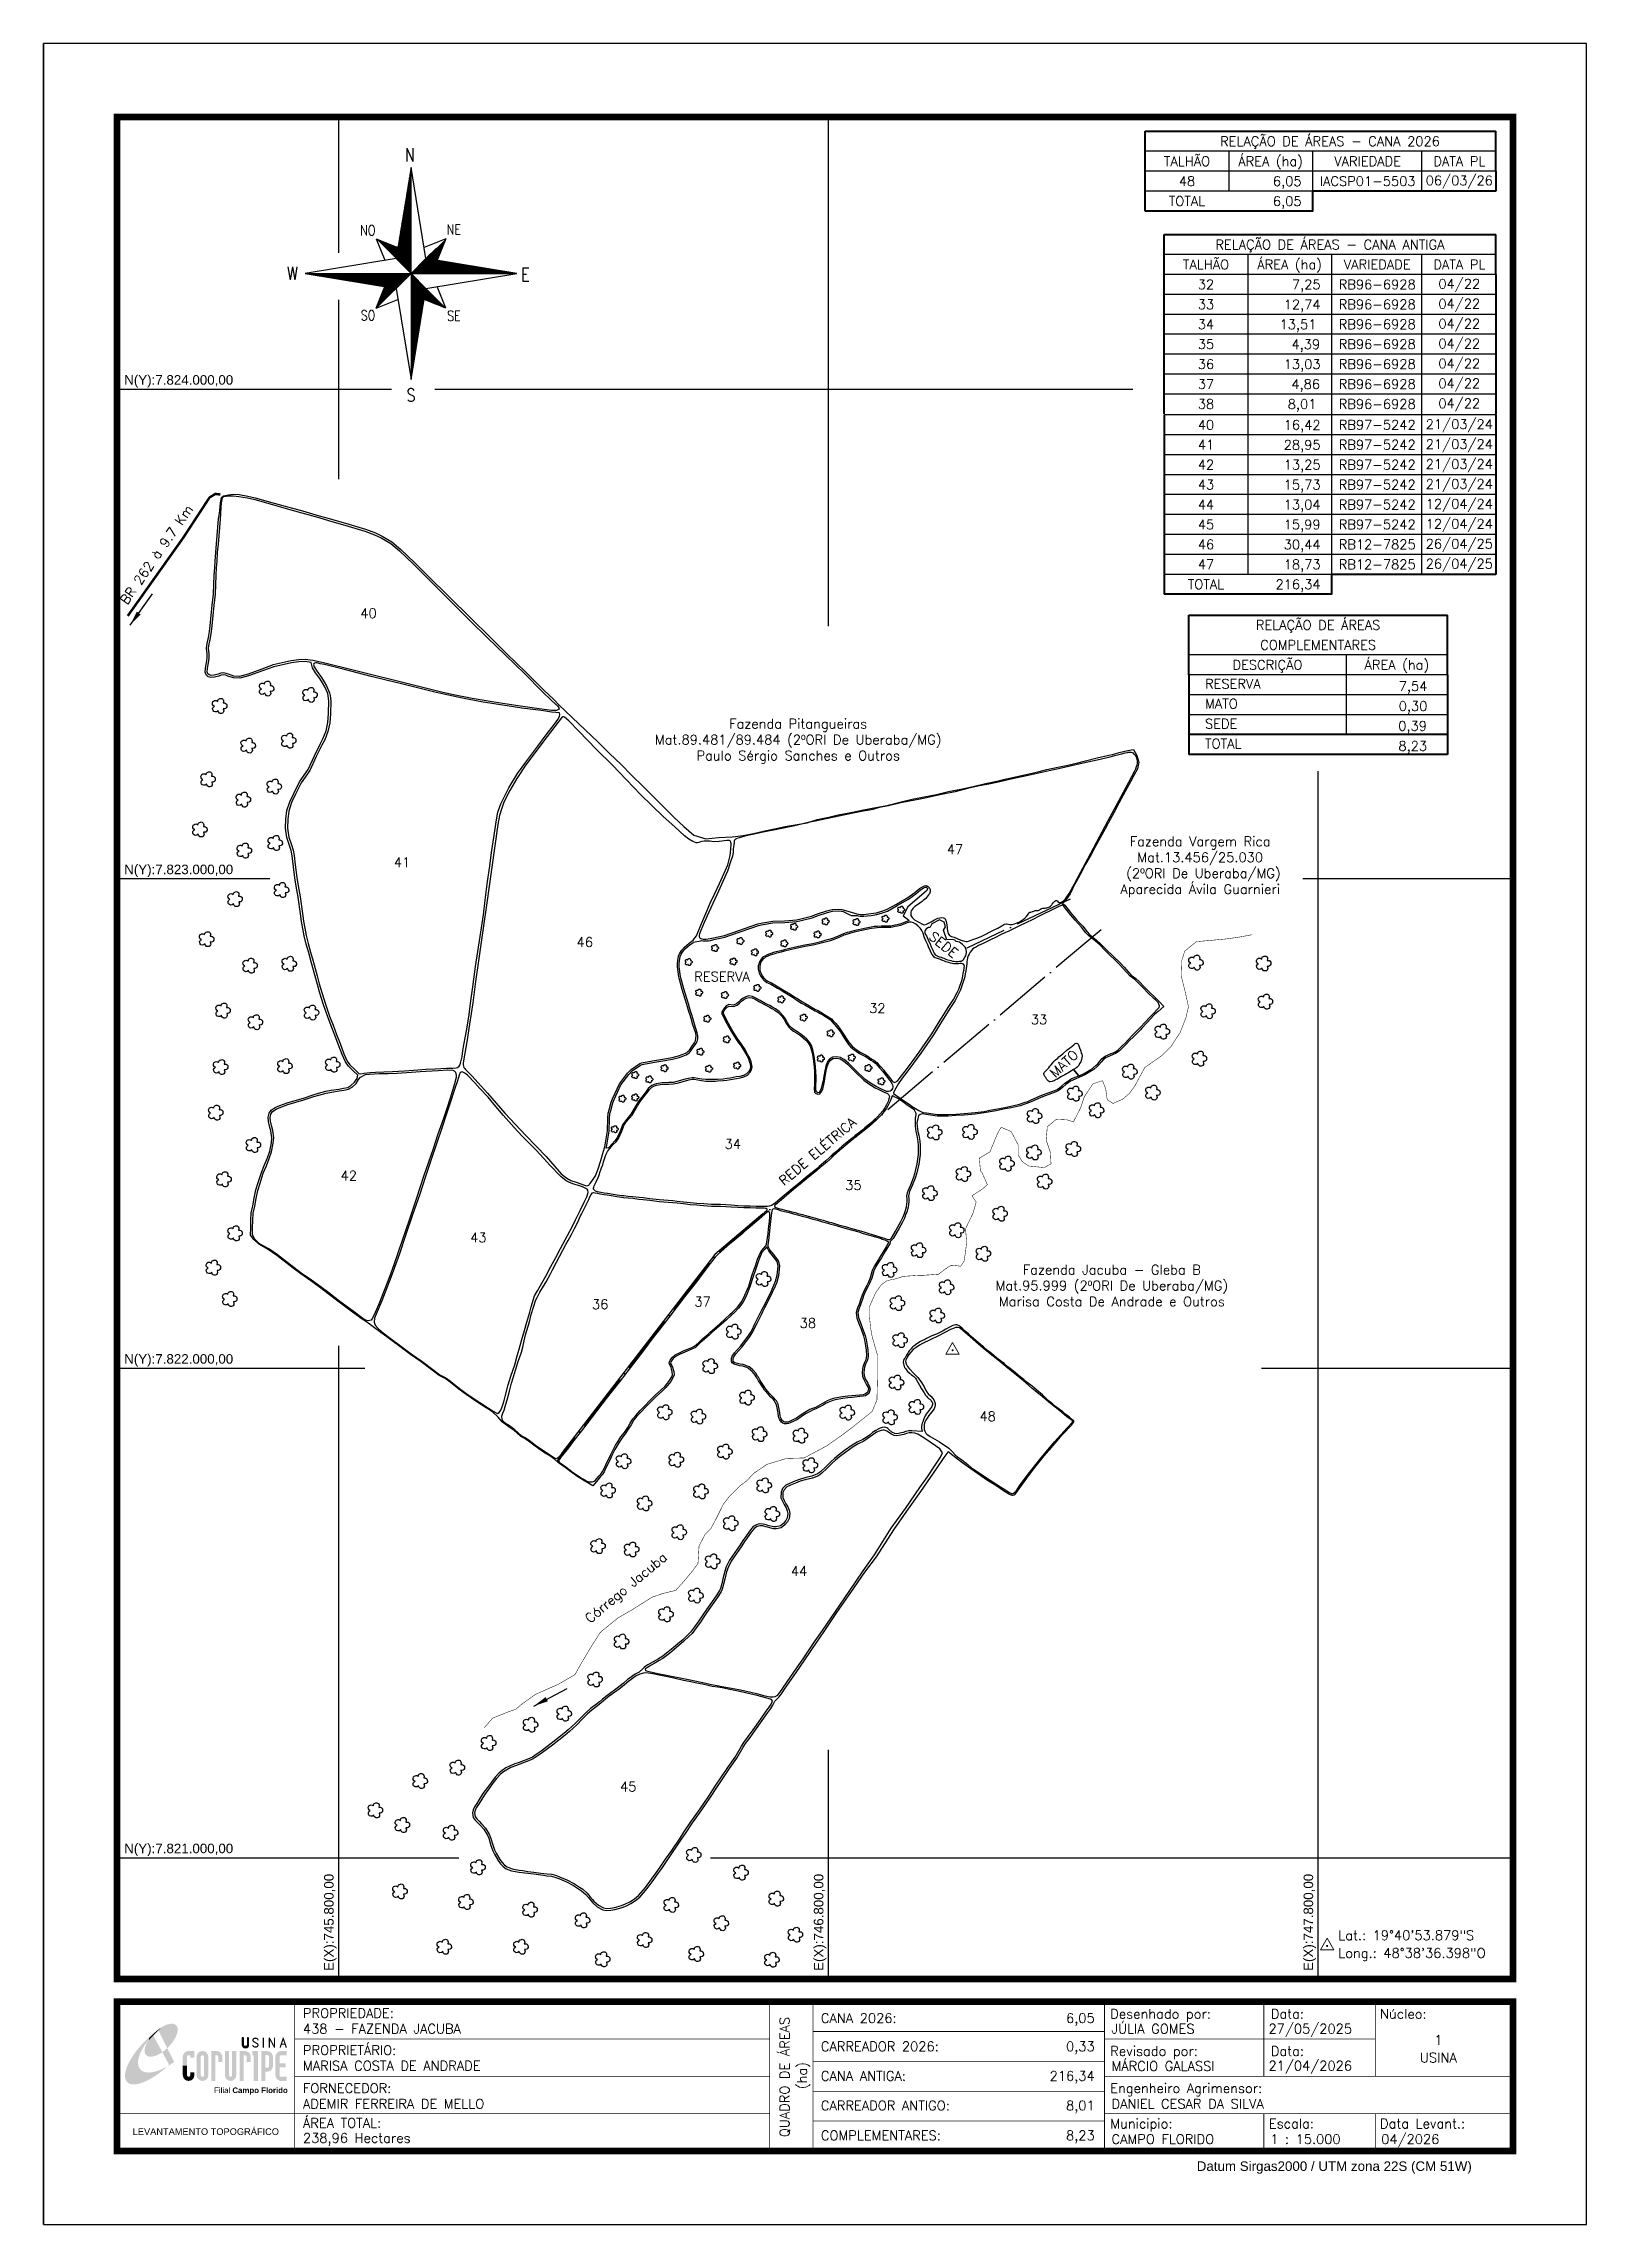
# Model space of a CAD drawing. Extents: x 745198 to 748348, y 7820251 to 7824706.
import ezdxf
from ezdxf.enums import TextEntityAlignment as Align

# ---------------------------------------------------------------- set-up
doc = ezdxf.new("R2010")
doc.units = 0
doc.header["$MEASUREMENT"] = 0
for name, pattern in [('ACAD_ISO04W100', [30, 24, -3, 0, -3]), ('CONTINUO', [0]), ('LIN0', [0])]:
    doc.linetypes.add(name, pattern=pattern)
for name, color, linetype in [('0114000438', 1, 'Continuous'), ('0114000438032', 5, 'Continuous'), ('0114000438033', 5, 'Continuous'), ('0114000438034', 5, 'Continuous'), ('0114000438035', 5, 'Continuous'), ('0114000438036', 5, 'Continuous'), ('0114000438037', 5, 'Continuous'), ('0114000438038', 5, 'Continuous'), ('0114000438040', 5, 'Continuous'), ('0114000438041', 5, 'Continuous'), ('0114000438042', 5, 'Continuous'), ('0114000438043', 5, 'Continuous'), ('0114000438044', 5, 'Continuous'), ('0114000438045', 5, 'Continuous'), ('0114000438046', 5, 'Continuous'), ('0114000438047', 5, 'Continuous'), ('0114000438048', 5, 'Continuous'), ('CORREGO', 174, 'Continuous'), ('ESTRADA', 1, 'Continuous'), ('MALHA', 8, 'Continuous'), ('MARGEM', 5, 'Continuous'), ('MATO', 3, 'Continuous'), ('QUADRO_DE_AREAS_CANA_2025', 7, 'Continuous'), ('QUADRO_DE_AREAS_CANA_ANTIGA', 7, 'Continuous'), ('QUADRO_DE_AREAS_COMPLEMENTARES', 7, 'Continuous'), ('RESERVA', 3, 'Continuous'), ('SEDE', 7, 'Continuous'), ('SETA_NORTE', 3, 'Continuous'), ('SIMBOLO ARVORE', 118, 'Continuous'), ('TEXTO CONFRONTANTES', 7, 'Continuous'), ('TEXTO_NUN_TAL', 7, 'Continuous')]:
    doc.layers.add(name, color=color, linetype=linetype)
doc.layers.add('REDE_DE_LUZ', color=6, linetype='Continuous', lineweight=90)
doc.layers.add('TEXTO_DIVERSOS', color=7, linetype='Continuous', lineweight=5)
doc.styles.add('ARIAL', font='arial.ttf')
doc.styles.add('marcelo', font='arial.ttf')
doc.styles.add('ROMANS', font='romans')
doc.styles.add('SIMPLEX', font='simplex', dxfattribs={"height": 0.2})
doc.styles.get("Standard").update_dxf_attribs({"font": 'arial.ttf'})
doc.dimstyles.new('ISO-25', dxfattribs={"dimtxt": 2.5, "dimasz": 2.5, "dimexe": 1.25, "dimexo": 0.625, "dimtad": 1, "dimtxsty": 'Standard', "dimcen": 2.5, "dimadec": 0, "dimazin": 0, "dimtfac": 1, "dimtmove": 0, "dimatfit": 3, "dimfxl": 1, "dimarcsym": 0})

msp = doc.modelspace()

# ---------------------------------------------------------------- texts
at = {"layer": 'MALHA'}
for s, p in [('N(Y):7.824.000,00', (745362.6, 7824003.3)), ('N(Y):7.823.000,00', (745362.6, 7823003.3)), ('N(Y):7.822.000,00', (745362.6, 7822003.3)), ('N(Y):7.821.000,00', (745362.6, 7821003.3))]:
    msp.add_text(s, height=19.5, dxfattribs=at).set_placement(p, align=Align.BOTTOM_LEFT)
for s, p in [('E(X):745.800,00', (745796.1, 7820768.7)), ('E(X):746.800,00', (746796.1, 7820768.7)), ('E(X):747.800,00', (747796.1, 7820768.7))]:
    msp.add_text(s, height=19.5, rotation=90, dxfattribs=at).set_placement(p, align=Align.BOTTOM_LEFT)
at = {"layer": 'MARGEM', "color": 7, "linetype": 'Continuous', "lineweight": 9}
for s, style, p in [('PROPRIEDADE:', 'SIMPLEX', (745727.6, 7820692.2)), ('Desenhado por:', 'SIMPLEX', (747376, 7820690.7)), ('Data:', 'SIMPLEX', (747703.9, 7820690.7)), ('Núcleo:', 'SIMPLEX', (747926.7, 7820690.7)), ('PROPRIETÁRIO:', 'SIMPLEX', (745727.6, 7820616.6)), ('Revisado por:', 'SIMPLEX', (747376, 7820614.7)), ('Data:', 'SIMPLEX', (747703.9, 7820614.7)), ('FORNECEDOR:', 'SIMPLEX', (745727.6, 7820538.8)), ('Engenheiro Agrimensor:', 'SIMPLEX', (747376, 7820538.8)), ('ÁREA TOTAL:', 'SIMPLEX', (745727.6, 7820467.8)), ('Municipio:', 'SIMPLEX', (747376, 7820466.6)), ('Escala:', 'SIMPLEX', (747700, 7820466.6)), ('Data Levant.:', 'SIMPLEX', (747926.7, 7820466.6)), ('Datum Sirgas2000 / UTM zona 22S (CM 51W)', 'marcelo', (747552.6, 7820379.6))]:
    msp.add_text(s, height=19.5, dxfattribs=dict(at, style=style)).set_placement(p, align=Align.TOP_LEFT)
at = {"layer": 'MARGEM', "color": 7, "linetype": 'Continuous', "style": 'SIMPLEX'}
for s, p in [('QUADRO DE ÁREAS', (746711.1, 7820551.9)), ('(ha)', (746746.7, 7820554.9))]:
    msp.add_text(s, height=19.5, rotation=90, dxfattribs=at).set_placement(p, align=Align.MIDDLE_CENTER)
for s, p in [('CANA 2026:', (746785.1, 7820682)), ('JÚLIA GOMES', (747378.5, 7820660.3)), ('27/05/2025', (747699.1, 7820660.3)), ('438 - FAZENDA JACUBA ', (745727.6, 7820660.3)), ('CARREADOR 2026:', (746785.1, 7820624.3)), ('MARISA COSTA DE ANDRADE', (745727.6, 7820584.8)), ('MÁRCIO GALASSI', (747378.5, 7820584.1)), ('21/04/2026', (747699.1, 7820584.8)), ('CANA ANTIGA:', (746785.1, 7820563.9)), ('ADEMIR FERREIRA DE MELLO', (745727.6, 7820507)), ('CARREADOR ANTIGO:', (746785.1, 7820503.4)), ('DANIEL CESAR DA SILVA', (747378.5, 7820507)), ('COMPLEMENTARES:', (746785.1, 7820442.4)), ('238,96 Hectares ', (745727.6, 7820437.1)), ('CAMPO FLORIDO', (747378.5, 7820434.8)), ('1 : 15.000', (747702.6, 7820434.8)), ('04/2026', (747929.2, 7820434.8))]:
    msp.add_text(s, height=19.5, dxfattribs=at).set_placement(p, align=Align.TOP_LEFT)
for s, p in [('6,05', (747344.2, 7820682)), ('0,33', (747344.2, 7820624.3)), ('216,34', (747344.2, 7820563.9)), ('8,01', (747344.2, 7820503.4)), ('8,23', (747344.2, 7820442.4))]:
    msp.add_text(s, height=19.5, dxfattribs=at).set_placement(p, align=Align.TOP_RIGHT)
for s, p in [('1', (748045.9, 7820627.6)), ('USINA', (748045.9, 7820591.6))]:
    msp.add_text(s, height=19.5, dxfattribs=at).set_placement(p, align=Align.MIDDLE_CENTER)
at = {"layer": 'MARGEM', "color": 7, "linetype": 'ByBlock'}
msp.add_text('LEVANTAMENTO TOPOGRÁFICO', height=13.5, dxfattribs=at).set_placement((745529.3, 7820440.4), align=Align.MIDDLE_CENTER)
at = {"layer": 'QUADRO_DE_AREAS_CANA_2025', "linetype": 'Continuous', "style": 'SIMPLEX'}
for s, p in [('RELAÇÃO DE ÁREAS - CANA 2026', (747824.6, 7824506.3)), ('TALHÃO', (747532.6, 7824465.6)), ('ÁREA (ha)', (747703.4, 7824465.6)), ('VARIEDADE', (747901.5, 7824465.6)), ('DATA PL', (748088.8, 7824465.6)), ('48', (747532.6, 7824424.9)), ('IACSP01-5503', (747901.5, 7824424.9)), ('06/03/26', (748088.7, 7824426.2)), ('TOTAL', (747532.6, 7824384.2))]:
    msp.add_text(s, height=19.5, dxfattribs=at).set_placement(p, align=Align.MIDDLE_CENTER)
for p in [(747766.6, 7824415), (747766.6, 7824374.3)]:
    msp.add_text('6,05', height=19.5, dxfattribs=at).set_placement(p, align=Align.RIGHT)
at = {"layer": 'QUADRO_DE_AREAS_CANA_ANTIGA', "linetype": 'Continuous', "style": 'SIMPLEX'}
for s, p in [('RELAÇÃO DE ÁREAS - CANA ANTIGA', (747824.6, 7824295.3)), ('TALHÃO', (747571.4, 7824254.6)), ('ÁREA (ha)', (747742.2, 7824254.6)), ('VARIEDADE', (747921, 7824254.6)), ('DATA PL', (748088.8, 7824254.6)), ('04/22', (748088.7, 7824215.2)), ('32', (747571.4, 7824213.9)), ('33', (747571.4, 7824173.2)), ('RB96-6928', (747921, 7824213.9)), ('RB96-6928', (747921, 7824173.2)), ('04/22', (748088.7, 7824174.5)), ('34', (747571.4, 7824132.5)), ('RB96-6928', (747921, 7824132.5)), ('04/22', (748088.7, 7824133.8)), ('35', (747571.4, 7824091.8)), ('RB96-6928', (747921, 7824091.8)), ('04/22', (748088.7, 7824093.1)), ('36', (747571.4, 7824051.1)), ('RB96-6928', (747921, 7824051.1)), ('04/22', (748088.7, 7824052.4)), ('37', (747571.4, 7824010.3)), ('RB96-6928', (747921, 7824010.3)), ('04/22', (748088.7, 7824011.7)), ('38', (747571.4, 7823969.6)), ('RB96-6928', (747921, 7823969.6)), ('04/22', (748088.7, 7823971)), ('40', (747571.4, 7823927.1)), ('RB97-5242', (747921, 7823927.1)), ('21/03/24', (748088.7, 7823928.4)), ('41', (747571.4, 7823886.4)), ('RB97-5242', (747921, 7823886.4)), ('21/03/24', (748088.7, 7823887.7)), ('42', (747571.4, 7823845.6)), ('RB97-5242', (747921, 7823845.6)), ('21/03/24', (748088.7, 7823847)), ('43', (747571.4, 7823804.9)), ('RB97-5242', (747921, 7823804.9)), ('21/03/24', (748088.7, 7823806.3)), ('44', (747571.4, 7823764.2)), ('RB97-5242', (747921, 7823764.2)), ('12/04/24', (748088.7, 7823765.5)), ('12/04/24', (748088.7, 7823724.8)), ('45', (747571.4, 7823723.5)), ('RB97-5242', (747921, 7823723.5)), ('26/04/25', (748088.7, 7823684.1)), ('46', (747571.4, 7823682.8)), ('47', (747571.4, 7823642.1)), ('RB12-7825', (747921, 7823682.8)), ('RB12-7825', (747921, 7823642.1)), ('26/04/25', (748088.7, 7823643.4)), ('TOTAL', (747571.4, 7823601.4))]:
    msp.add_text(s, height=19.5, dxfattribs=at).set_placement(p, align=Align.MIDDLE_CENTER)
for s, p in [('7,25', (747805.4, 7824204.1)), ('13,51', (747796.9, 7824122.6)), ('12,74', (747805.4, 7824163.3)), ('4,39', (747804.5, 7824081.9)), ('13,03', (747805.4, 7824041.2)), ('4,86', (747804.3, 7824000.5)), ('8,01', (747796.9, 7823959.8)), ('16,42', (747805.4, 7823917.2)), ('28,95', (747805.4, 7823876.5)), ('13,25', (747805.4, 7823835.8)), ('15,73', (747805.4, 7823795.1)), ('13,04', (747805.4, 7823754.4)), ('15,99', (747805.4, 7823713.7)), ('30,44', (747805.4, 7823672.9)), ('18,73', (747805.4, 7823632.2)), ('216,34', (747805.4, 7823591.5))]:
    msp.add_text(s, height=19.5, dxfattribs=at).set_placement(p, align=Align.RIGHT)
at = {"layer": 'QUADRO_DE_AREAS_COMPLEMENTARES', "linetype": 'Continuous', "style": 'SIMPLEX'}
for s, p in [('RELAÇÃO DE ÁREAS', (747800.4, 7823518.2)), ('COMPLEMENTARES', (747800.4, 7823477.5)), ('DESCRIÇÃO', (747697, 7823436.8)), ('ÁREA (ha)', (747961.2, 7823436.8))]:
    msp.add_text(s, height=19.5, dxfattribs=at).set_placement(p, align=Align.MIDDLE_CENTER)
for s, p in [('RESERVA', (747569.5, 7823398.1)), ('MATO', (747569.5, 7823357.4)), ('SEDE', (747569.5, 7823316.6)), ('TOTAL', (747569.5, 7823275.9))]:
    msp.add_text(s, height=19.5, dxfattribs=at).set_placement(p, align=Align.MIDDLE_LEFT)
for s, p in [('7,54', (748023.5, 7823383.6)), ('0,30', (748023.5, 7823342.9)), ('0,39', (748022.5, 7823302.2)), ('8,23', (748022.9, 7823261.4))]:
    msp.add_text(s, height=19.5, dxfattribs=at).set_placement(p, align=Align.RIGHT)
at = {"layer": 'REDE_DE_LUZ', "color": 6, "linetype": 'ACAD_ISO04W100', "lineweight": -3, "ltscale": 5, "insert": (746778.2, 7822443), "char_height": 19.5, "width": 457.566, "attachment_point": 5, "rotation": 40.3993, "style": 'SIMPLEX'}
msp.add_mtext('REDE ELÉTRICA', dxfattribs=at)
at = {"layer": 'TEXTO CONFRONTANTES', "linetype": 'Continuous', "char_height": 19.5, "attachment_point": 5, "style": 'SIMPLEX'}
for s, insert, width in [('Fazenda Pitangueiras^JMat.89.481/89.484 (2ºORI De Uberaba/MG)\\PPaulo Sérgio Sanches e Outros', (746738.8, 7823280.7), 1258.448), ('Fazenda Vargem Rica^JMat.13.456/25.030^J (2ºORI De Uberaba/MG)\\PAparecida Ávila Guarnieri', (747559.6, 7823024.1), 753.996), ('Fazenda Jacuba - Gleba B\\PMat.95.999 (2ºORI De Uberaba/MG)\\PMarisa Costa De Andrade e Outros', (747379.2, 7822168.7), 1017.001)]:
    msp.add_mtext(s, dxfattribs=dict(at, insert=insert, width=width))
at = {"layer": 'TEXTO_DIVERSOS', "linetype": 'Continuous', "style": 'SIMPLEX'}
msp.add_text('BR 262 à 9.7 Km', height=19.5, rotation=55.3619, dxfattribs=at).set_placement((745368.7, 7823558.3))
at = {"layer": 'TEXTO_DIVERSOS', "linetype": 'ByBlock', "style": 'SIMPLEX'}
for s, p in [('Lat.: 19°40\'53.879"S', (747841.6, 7820831.7, 985.2)), ('Long.: 48°38\'36.398"O', (747841.6, 7820795.5, 985.2))]:
    msp.add_text(s, height=19.5, dxfattribs=at).set_placement(p)
at = {"layer": 'TEXTO_DIVERSOS', "linetype": 'Continuous', "char_height": 19.5, "attachment_point": 5, "style": 'SIMPLEX'}
for s, insert, width, rotation in [('SEDE', (747035.6, 7822865.2), 61.112, 321.0348), ('MATO', (747281.5, 7822622), 61.112, 43.2508), ('Córrego Jacuba', (746389.1, 7821549.1), 353.383, 39.7541)]:
    msp.add_mtext(s, dxfattribs=dict(at, insert=insert, width=width, rotation=rotation))
at = {"layer": 'TEXTO_DIVERSOS', "linetype": 'Continuous', "insert": (746583.4, 7822800), "char_height": 19.5, "width": 91.669, "attachment_point": 5, "style": 'SIMPLEX'}
msp.add_mtext('RESERVA', dxfattribs=at)
at = {"layer": 'TEXTO_NUN_TAL', "linetype": 'Continuous', "style": 'SIMPLEX'}
for s, p in [('40', (745844.7, 7823532.4)), ('47', (747042.3, 7823050.1, 665.6)), ('41', (745913.3, 7823023.8, 665.6)), ('46', (746286.4, 7822860.7, 665.6)), ('32', (746883.7, 7822725.6, 665.6)), ('33', (747213.9, 7822702.6, 665.6)), ('34', (746588.6, 7822448.3, 665.6)), ('42', (745804.6, 7822383.6, 665.6)), ('35', (746834.9, 7822364, 665.6)), ('43', (746068.9, 7822257.3, 665.6)), ('36', (746317.8, 7822120.8, 665.6)), ('37', (746526.8, 7822126, 665.6)), ('38', (746741.8, 7822082.5, 665.6)), ('48', (747109, 7821891.9, 665.6)), ('44', (746723.9, 7821575.7, -611)), ('45', (746375.1, 7821135.4, -611))]:
    msp.add_text(s, height=19.5, dxfattribs=at).set_placement(p)

# ---------------------------------------------------------------- blocks, each defined once
blk = doc.blocks.new('A$C309442C0')
at = {"layer": 'SETA_NORTE', "linetype": 'Continuous'}
h = blk.add_hatch(dxfattribs=at)
h.set_pattern_fill('ANSI31', color=256, scale=0.1375, angle=-90, style=0)
h.set_pattern_definition([(315, (-215853.3434, 13873.16845), (0.3086963042, 0.3086963042), [])])
h.paths.add_polyline_path([(73.5, 97.4), (74.7, 104.9), (60, 110.8)])
h = blk.add_hatch(dxfattribs=at)
h.set_pattern_fill('ANSI31', color=256, scale=0.1375, angle=180, style=0)
h.set_pattern_definition([(225, (13869.59828, 216024.21475), (0.3086963042, -0.3086963042), [])])
h.paths.add_polyline_path([(93.8, 97.4), (101.4, 96.2), (107.3, 110.8)])
h = blk.add_hatch(dxfattribs=at)
h.set_pattern_fill('ANSI31', color=256, scale=0.1375, style=0)
h.set_pattern_definition([(45, (-13702.2971, -215849.77324), (-0.3086963042, 0.3086963042), [])])
h.paths.add_polyline_path([(73.5, 77), (65.9, 78.3), (60, 63.6)])
h = blk.add_hatch(dxfattribs=at)
h.set_pattern_fill('ANSI31', color=256, scale=0.1375, angle=90, style=0)
h.set_pattern_definition([(135, (216020.6446, -13698.72693), (-0.3086963042, -0.3086963042), [])])
h.paths.add_polyline_path([(93.8, 77), (92.6, 69.5), (107.3, 63.6)])
for p, q in [((81.6, 146.8), (83.7, 148.9)), ((81.7, 147.6), (83.7, 149.5)), ((81.8, 148.3), (83.7, 150.1)), ((82, 149.1), (83.7, 150.8)), ((82.1, 149.9), (83.7, 151.4)), ((82.2, 150.6), (83.7, 152.1)), ((82.3, 151.4), (83.7, 152.7)), ((82.5, 152.2), (83.7, 153.3)), ((82.6, 152.9), (83.7, 154)), ((82.7, 153.7), (83.7, 154.6)), ((82.9, 154.4), (83.7, 155.2)), ((83, 155.2), (83.7, 155.9)), ((83.1, 156), (83.7, 156.5)), ((83.2, 156.7), (83.7, 157.2)), ((83.4, 157.5), (83.7, 157.8)), ((83.5, 158.3), (83.7, 158.4)), ((83.6, 159), (83.7, 159.1)), ((78.7, 129.3), (83.7, 134.2)), ((78.8, 130), (83.7, 134.9)), ((79, 130.8), (83.7, 135.5)), ((79.1, 131.6), (83.7, 136.1)), ((79.2, 132.3), (83.7, 136.8)), ((79.3, 133.1), (83.7, 137.4)), ((79.5, 133.8), (83.7, 138)), ((79.6, 134.6), (83.7, 138.7)), ((79.7, 135.4), (83.7, 139.3)), ((79.8, 136.1), (83.7, 140)), ((80, 136.9), (83.7, 140.6)), ((80.1, 137.7), (83.7, 141.2)), ((80.2, 138.4), (83.7, 141.9)), ((80.3, 139.2), (83.7, 142.5)), ((80.5, 139.9), (83.7, 143.1)), ((80.6, 140.7), (83.7, 143.8)), ((80.7, 141.5), (83.7, 144.4)), ((80.8, 142.2), (83.7, 145)), ((81, 143), (83.7, 145.7)), ((81.1, 143.8), (83.7, 146.3)), ((81.2, 144.5), (83.7, 147)), ((81.3, 145.3), (83.7, 147.6)), ((81.5, 146.1), (83.7, 148.2)), ((75.7, 111), (83.7, 118.9)), ((75.8, 111.7), (83.7, 119.6)), ((75.9, 112.5), (83.7, 120.2)), ((76.1, 113.3), (83.7, 120.8)), ((76.2, 114), (83.7, 121.5)), ((76.3, 114.8), (83.7, 122.1)), ((76.4, 115.5), (83.7, 122.8)), ((76.6, 116.3), (83.7, 123.4)), ((76.7, 117.1), (83.7, 124)), ((76.8, 117.8), (83.7, 124.7)), ((76.9, 118.6), (83.7, 125.3)), ((77.1, 119.4), (83.7, 125.9)), ((77.2, 120.1), (83.7, 126.6)), ((77.3, 120.9), (83.7, 127.2)), ((77.4, 121.6), (83.7, 127.8)), ((77.6, 122.4), (83.7, 128.5)), ((77.7, 123.2), (83.7, 129.1)), ((77.8, 123.9), (83.7, 129.8)), ((78, 124.7), (83.7, 130.4)), ((78.1, 125.5), (83.7, 131)), ((78.2, 126.2), (83.7, 131.7)), ((78.3, 127), (83.7, 132.3)), ((78.5, 127.7), (83.7, 132.9)), ((78.6, 128.5), (83.7, 133.6)), ((60, 110.8), (74.7, 104.9)), ((60, 110.8), (65.9, 96.2)), ((73.5, 97.3), (83.7, 107.5)), ((73.6, 98), (83.7, 108.1)), ((73.7, 98.8), (83.7, 108.7)), ((73.8, 99.5), (83.7, 109.4)), ((73.8, 97), (83.7, 106.8)), ((73.9, 100.3), (83.7, 110)), ((74.1, 101.1), (83.7, 110.6)), ((74.2, 101.8), (83.7, 111.3)), ((74.2, 96.7), (83.7, 106.2)), ((74.3, 102.6), (83.7, 111.9)), ((74.4, 103.3), (83.7, 112.6)), ((74.5, 96.4), (83.7, 105.6)), ((74.6, 104.1), (83.7, 113.2)), ((74.7, 104.9), (83.7, 113.8)), ((74.8, 105.6), (83.7, 114.5)), ((74.8, 96.1), (83.7, 104.9)), ((74.9, 106.4), (83.7, 115.1)), ((75.1, 107.2), (83.7, 115.7)), ((75.1, 95.7), (83.7, 104.3)), ((75.2, 107.9), (83.7, 116.4)), ((75.3, 108.7), (83.7, 117)), ((75.4, 109.4), (83.7, 117.7)), ((75.6, 110.2), (83.7, 118.3)), ((107.3, 110.8), (92.6, 104.9)), ((107.3, 110.8), (101.4, 96.2)), ((75.4, 95.4), (83.7, 103.6)), ((75.8, 95.1), (83.7, 103)), ((76.1, 94.8), (83.7, 102.4)), ((76.4, 94.5), (83.7, 101.7)), ((76.7, 94.2), (83.7, 101.1)), ((77, 93.8), (83.7, 100.5)), ((77.4, 93.5), (83.7, 99.8)), ((77.7, 93.2), (83.7, 99.2)), ((78, 92.9), (83.7, 98.5)), ((78.3, 92.6), (83.7, 97.9)), ((78.6, 92.2), (83.7, 97.3)), ((78.9, 91.9), (83.7, 96.6)), ((79.3, 91.6), (83.7, 96)), ((79.6, 91.3), (83.7, 95.4)), ((79.9, 91), (83.7, 94.7)), ((80.2, 90.7), (83.7, 94.1)), ((80.5, 90.3), (83.7, 93.4)), ((80.9, 90), (83.7, 92.8)), ((81.2, 89.7), (83.7, 92.2)), ((81.5, 89.4), (83.7, 91.5)), ((81.8, 89.1), (83.7, 90.9)), ((82.1, 88.7), (83.7, 90.3)), ((82.4, 88.4), (83.7, 89.6)), ((83.8, 87.2), (94, 97.4)), ((84.4, 87.2), (94.5, 97.3)), ((85.1, 87.2), (95.1, 97.2)), ((85.7, 87.2), (95.6, 97.1)), ((86.3, 87.2), (96.2, 97)), ((87, 87.2), (96.7, 96.9)), ((87.6, 87.2), (97.2, 96.9)), ((88.3, 87.2), (97.8, 96.8)), ((88.9, 87.2), (98.3, 96.7)), ((89.5, 87.2), (98.9, 96.6)), ((90.2, 87.2), (99.4, 96.5)), ((90.8, 87.2), (100, 96.4)), ((91.4, 87.2), (100.5, 96.3)), ((92.1, 87.2), (101.1, 96.2)), ((92.7, 87.2), (101.6, 96.1)), ((93.4, 87.2), (102.2, 96)), ((94, 87.2), (102.7, 96)), ((94.6, 87.2), (103.3, 95.9)), ((95.3, 87.2), (103.8, 95.8)), ((95.9, 87.2), (104.4, 95.7)), ((96.5, 87.2), (104.9, 95.6)), ((97.2, 87.2), (105.5, 95.5)), ((97.8, 87.2), (106, 95.4)), ((98.4, 87.2), (106.5, 95.3)), ((99.1, 87.2), (107.1, 95.2)), ((99.7, 87.2), (107.6, 95.1)), ((100.4, 87.2), (108.2, 95.1)), ((101, 87.2), (108.7, 95)), ((101.6, 87.2), (109.3, 94.9)), ((102.3, 87.2), (109.8, 94.8)), ((102.9, 87.2), (110.4, 94.7)), ((103.5, 87.2), (110.9, 94.6)), ((104.2, 87.2), (111.5, 94.5)), ((104.8, 87.2), (112, 94.4)), ((105.5, 87.2), (112.6, 94.3)), ((106.1, 87.2), (113.1, 94.2)), ((106.7, 87.2), (113.7, 94.1)), ((107.4, 87.2), (114.2, 94.1)), ((108, 87.2), (114.8, 94)), ((108.6, 87.2), (115.3, 93.9)), ((109.3, 87.2), (115.8, 93.8)), ((109.9, 87.2), (116.4, 93.7)), ((110.6, 87.2), (116.9, 93.6)), ((111.2, 87.2), (117.5, 93.5)), ((111.8, 87.2), (118, 93.4)), ((112.5, 87.2), (118.6, 93.3)), ((113.1, 87.2), (119.1, 93.2)), ((113.7, 87.2), (119.7, 93.2)), ((114.4, 87.2), (120.2, 93.1)), ((115, 87.2), (120.8, 93)), ((115.6, 87.2), (121.3, 92.9)), ((116.3, 87.2), (121.9, 92.8)), ((116.9, 87.2), (122.4, 92.7)), ((117.6, 87.2), (123, 92.6)), ((118.2, 87.2), (123.5, 92.5)), ((118.8, 87.2), (124, 92.4)), ((119.5, 87.2), (124.6, 92.3)), ((120.1, 87.2), (125.1, 92.3)), ((120.7, 87.2), (125.7, 92.2)), ((121.4, 87.2), (126.2, 92.1)), ((122, 87.2), (126.8, 92)), ((122.7, 87.2), (127.3, 91.9)), ((123.3, 87.2), (127.9, 91.8)), ((123.9, 87.2), (128.4, 91.7)), ((124.6, 87.2), (129, 91.6)), ((125.2, 87.2), (129.5, 91.5)), ((125.8, 87.2), (130.1, 91.4)), ((126.5, 87.2), (130.6, 91.4)), ((127.1, 87.2), (131.2, 91.3)), ((127.8, 87.2), (131.7, 91.2)), ((128.4, 87.2), (132.3, 91.1)), ((129, 87.2), (132.8, 91)), ((129.7, 87.2), (133.3, 90.9)), ((130.3, 87.2), (133.9, 90.8)), ((130.9, 87.2), (134.4, 90.7)), ((131.6, 87.2), (135, 90.6)), ((132.2, 87.2), (135.5, 90.5)), ((132.8, 87.2), (136.1, 90.5)), ((133.5, 87.2), (136.6, 90.4)), ((134.1, 87.2), (137.2, 90.3)), ((134.8, 87.2), (137.7, 90.2)), ((135.4, 87.2), (138.3, 90.1)), ((136, 87.2), (138.8, 90)), ((136.7, 87.2), (139.4, 89.9)), ((137.3, 87.2), (139.9, 89.8)), ((137.9, 87.2), (140.5, 89.7)), ((138.6, 87.2), (141, 89.6)), ((139.2, 87.2), (141.6, 89.6)), ((139.9, 87.2), (142.1, 89.5)), ((140.5, 87.2), (142.6, 89.4)), ((141.1, 87.2), (143.2, 89.3)), ((141.8, 87.2), (143.7, 89.2)), ((142.4, 87.2), (144.3, 89.1)), ((11.8, 87.2), (11.8, 87.2)), ((12.3, 87.1), (12.4, 87.2)), ((12.9, 87), (13.1, 87.2)), ((13.4, 86.9), (13.7, 87.2)), ((14, 86.8), (14.4, 87.2)), ((14.5, 86.7), (15, 87.2)), ((15.1, 86.6), (15.6, 87.2)), ((15.6, 86.6), (16.3, 87.2)), ((16.2, 86.5), (16.9, 87.2)), ((16.7, 86.4), (17.5, 87.2)), ((17.2, 86.3), (18.2, 87.2)), ((17.8, 86.2), (18.8, 87.2)), ((18.3, 86.1), (19.5, 87.2)), ((18.9, 86), (20.1, 87.2)), ((19.4, 85.9), (20.7, 87.2)), ((20, 85.8), (21.4, 87.2)), ((20.5, 85.7), (22, 87.2)), ((21.1, 85.7), (22.6, 87.2)), ((21.6, 85.6), (23.3, 87.2)), ((22.2, 85.5), (23.9, 87.2)), ((22.7, 85.4), (24.6, 87.2)), ((23.3, 85.3), (25.2, 87.2)), ((23.8, 85.2), (25.8, 87.2)), ((24.4, 85.1), (26.5, 87.2)), ((24.9, 85), (27.1, 87.2)), ((25.5, 84.9), (27.7, 87.2)), ((26, 84.8), (28.4, 87.2)), ((26.5, 84.8), (29, 87.2)), ((27.1, 84.7), (29.6, 87.2)), ((27.6, 84.6), (30.3, 87.2)), ((28.2, 84.5), (30.9, 87.2)), ((28.7, 84.4), (31.6, 87.2)), ((29.3, 84.3), (32.2, 87.2)), ((29.8, 84.2), (32.8, 87.2)), ((30.4, 84.1), (33.5, 87.2)), ((30.9, 84), (34.1, 87.2)), ((31.5, 83.9), (34.7, 87.2)), ((32, 83.9), (35.4, 87.2)), ((32.6, 83.8), (36, 87.2)), ((33.1, 83.7), (36.7, 87.2)), ((33.7, 83.6), (37.3, 87.2)), ((34.2, 83.5), (37.9, 87.2)), ((34.7, 83.4), (38.6, 87.2)), ((35.3, 83.3), (39.2, 87.2)), ((35.8, 83.2), (39.8, 87.2)), ((36.4, 83.1), (40.5, 87.2)), ((36.9, 83), (41.1, 87.2)), ((37.5, 83), (41.8, 87.2)), ((38, 82.9), (42.4, 87.2)), ((38.6, 82.8), (43, 87.2)), ((39.1, 82.7), (43.7, 87.2)), ((39.7, 82.6), (44.3, 87.2)), ((40.2, 82.5), (44.9, 87.2)), ((40.8, 82.4), (45.6, 87.2)), ((41.3, 82.3), (46.2, 87.2)), ((41.9, 82.2), (46.8, 87.2)), ((42.4, 82.1), (47.5, 87.2)), ((43, 82.1), (48.1, 87.2)), ((43.5, 82), (48.8, 87.2)), ((44, 81.9), (49.4, 87.2)), ((44.6, 81.8), (50, 87.2)), ((45.1, 81.7), (50.7, 87.2)), ((45.7, 81.6), (51.3, 87.2)), ((46.2, 81.5), (51.9, 87.2)), ((46.8, 81.4), (52.6, 87.2)), ((47.3, 81.3), (53.2, 87.2)), ((47.9, 81.2), (53.9, 87.2)), ((48.4, 81.2), (54.5, 87.2)), ((49, 81.1), (55.1, 87.2)), ((49.5, 81), (55.8, 87.2)), ((50.1, 80.9), (56.4, 87.2)), ((50.6, 80.8), (57, 87.2)), ((51.2, 80.7), (57.7, 87.2)), ((51.7, 80.6), (58.3, 87.2)), ((52.3, 80.5), (59, 87.2)), ((52.8, 80.4), (59.6, 87.2)), ((53.3, 80.3), (60.2, 87.2)), ((53.9, 80.3), (60.9, 87.2)), ((54.4, 80.2), (61.5, 87.2)), ((55, 80.1), (62.1, 87.2)), ((55.5, 80), (62.8, 87.2)), ((56.1, 79.9), (63.4, 87.2)), ((56.6, 79.8), (64, 87.2)), ((57.2, 79.7), (64.7, 87.2)), ((57.7, 79.6), (65.3, 87.2)), ((58.3, 79.5), (66, 87.2)), ((58.8, 79.4), (66.6, 87.2)), ((59.4, 79.4), (67.2, 87.2)), ((59.9, 79.3), (67.9, 87.2)), ((83.7, 87.2), (60, 63.6)), ((60, 63.6), (65.9, 78.3)), ((60.5, 79.2), (68.5, 87.2)), ((61, 79.1), (69.1, 87.2)), ((61.5, 79), (69.8, 87.2)), ((62.1, 78.9), (70.4, 87.2)), ((62.6, 78.8), (71.1, 87.2)), ((63.2, 78.7), (71.7, 87.2)), ((63.7, 78.6), (72.3, 87.2)), ((64.3, 78.5), (73, 87.2)), ((64.8, 78.4), (73.6, 87.2)), ((65.4, 78.4), (74.2, 87.2)), ((65.9, 78.3), (74.9, 87.2)), ((66.5, 78.2), (75.5, 87.2)), ((67, 78.1), (76.2, 87.2)), ((67.6, 78), (76.8, 87.2)), ((68.1, 77.9), (77.4, 87.2)), ((68.7, 77.8), (78.1, 87.2)), ((69.2, 77.7), (78.7, 87.2)), ((69.8, 77.6), (79.3, 87.2)), ((70.3, 77.5), (80, 87.2)), ((70.8, 77.5), (80.6, 87.2)), ((71.4, 77.4), (81.2, 87.2)), ((71.9, 77.3), (81.9, 87.2)), ((72.5, 77.2), (82.5, 87.2)), ((73, 77.1), (83.2, 87.2)), ((82.8, 88.1), (83.7, 89)), ((83.1, 87.8), (83.7, 88.4)), ((83.4, 87.5), (83.7, 87.7)), ((83.7, 87.1), (83.7, 87.1)), ((83.7, 86.4), (84, 86.8)), ((83.7, 85.8), (84.4, 86.5)), ((83.7, 85.2), (84.7, 86.2)), ((83.7, 84.5), (85, 85.9)), ((83.7, 83.9), (85.3, 85.6)), ((83.7, 83.3), (85.6, 85.2)), ((83.7, 82.6), (86, 84.9)), ((83.7, 82), (86.3, 84.6)), ((83.7, 81.3), (86.6, 84.3)), ((83.7, 80.7), (86.9, 84)), ((83.7, 80.1), (87.2, 83.6)), ((83.7, 79.4), (87.5, 83.3)), ((83.7, 78.8), (87.9, 83)), ((83.7, 78.2), (88.2, 82.7)), ((83.7, 77.5), (88.5, 82.4)), ((83.7, 76.9), (88.8, 82.1)), ((83.7, 76.2), (89.1, 81.7)), ((83.7, 75.6), (89.5, 81.4)), ((83.7, 75), (89.8, 81.1)), ((83.7, 74.3), (90.1, 80.8)), ((83.7, 73.7), (90.4, 80.5)), ((83.7, 73.1), (90.7, 80.1)), ((83.7, 72.4), (91, 79.8)), ((83.7, 71.8), (91.4, 79.5)), ((83.7, 71.2), (91.7, 79.2)), ((83.7, 70.5), (92, 78.9)), ((83.7, 69.9), (92.3, 78.5)), ((83.7, 69.2), (92.6, 78.2)), ((83.7, 68.6), (93, 77.9)), ((83.7, 68), (93.3, 77.6)), ((83.7, 67.3), (93.6, 77.3)), ((83.7, 66.7), (93.8, 76.9)), ((83.7, 66.1), (93.7, 76.1)), ((83.7, 65.4), (93.6, 75.3)), ((83.7, 64.8), (93.4, 74.6)), ((107.3, 63.6), (101.4, 78.3)), ((143, 87.2), (144.8, 89)), ((143.7, 87.2), (145.4, 88.9)), ((144.3, 87.2), (145.9, 88.8)), ((144.9, 87.2), (146.5, 88.7)), ((145.6, 87.2), (147, 88.7)), ((146.2, 87.2), (147.6, 88.6)), ((146.9, 87.2), (148.1, 88.5)), ((147.5, 87.2), (148.7, 88.4)), ((148.1, 87.2), (149.2, 88.3)), ((148.8, 87.2), (149.8, 88.2)), ((149.4, 87.2), (150.3, 88.1)), ((150, 87.2), (150.8, 88)), ((150.7, 87.2), (151.4, 87.9)), ((151.3, 87.2), (151.9, 87.8)), ((152, 87.2), (152.5, 87.8)), ((152.6, 87.2), (153, 87.7)), ((153.2, 87.2), (153.6, 87.6)), ((153.9, 87.2), (154.1, 87.5)), ((154.5, 87.2), (154.7, 87.4)), ((155.1, 87.2), (155.2, 87.3)), ((60, 63.6), (74.7, 69.5)), ((83.7, 64.1), (93.3, 73.8)), ((83.7, 63.5), (93.2, 73)), ((83.7, 62.9), (93.1, 72.3)), ((83.7, 62.2), (92.9, 71.5)), ((83.7, 61.6), (92.8, 70.8)), ((83.7, 61), (92.7, 70)), ((83.7, 60.3), (92.6, 69.2)), ((83.7, 59.7), (92.4, 68.5)), ((83.7, 59), (92.3, 67.7)), ((83.7, 58.4), (92.2, 66.9)), ((83.7, 57.8), (92.1, 66.2)), ((83.7, 57.1), (91.9, 65.4)), ((83.7, 56.5), (91.8, 64.7)), ((83.7, 55.9), (91.7, 63.9)), ((83.7, 55.2), (91.6, 63.1)), ((83.7, 54.6), (91.4, 62.4)), ((83.7, 54), (91.3, 61.6)), ((83.7, 53.3), (91.2, 60.8)), ((83.7, 52.7), (91.1, 60.1)), ((107.3, 63.6), (92.6, 69.5)), ((83.7, 52), (90.9, 59.3)), ((83.7, 51.4), (90.8, 58.6)), ((83.7, 50.8), (90.7, 57.8)), ((83.7, 50.1), (90.5, 57)), ((83.7, 49.5), (90.4, 56.3)), ((83.7, 48.9), (90.3, 55.5)), ((83.7, 48.2), (90.2, 54.7)), ((83.7, 47.6), (90, 54)), ((83.7, 46.9), (89.9, 53.2)), ((83.7, 46.3), (89.8, 52.5)), ((83.7, 45.7), (89.7, 51.7)), ((83.7, 45), (89.5, 50.9)), ((83.7, 44.4), (89.4, 50.2)), ((83.7, 43.8), (89.3, 49.4)), ((83.7, 43.1), (89.2, 48.6)), ((83.7, 42.5), (89, 47.9)), ((83.7, 41.8), (88.9, 47.1)), ((83.7, 41.2), (88.8, 46.3)), ((83.7, 40.6), (88.7, 45.6)), ((83.7, 39.9), (88.5, 44.8)), ((83.7, 39.3), (88.4, 44.1)), ((83.7, 38.7), (88.3, 43.3)), ((83.7, 38), (88.2, 42.5)), ((83.7, 37.4), (88, 41.8)), ((83.7, 36.8), (87.9, 41)), ((83.7, 36.1), (87.8, 40.2)), ((83.7, 35.5), (87.7, 39.5)), ((83.7, 34.8), (87.5, 38.7)), ((83.7, 34.2), (87.4, 38)), ((83.7, 33.6), (87.3, 37.2)), ((83.7, 32.9), (87.2, 36.4)), ((83.7, 32.3), (87, 35.7)), ((83.7, 31.7), (86.9, 34.9)), ((83.7, 31), (86.8, 34.1)), ((83.7, 30.4), (86.7, 33.4)), ((83.7, 29.7), (86.5, 32.6)), ((83.7, 29.1), (86.4, 31.9)), ((83.7, 28.5), (86.3, 31.1)), ((83.7, 27.8), (86.2, 30.3)), ((83.7, 27.2), (86, 29.6)), ((83.7, 26.6), (85.9, 28.8)), ((83.7, 25.9), (85.8, 28)), ((83.7, 25.3), (85.6, 27.3)), ((83.7, 24.6), (85.5, 26.5)), ((83.7, 24), (85.4, 25.8)), ((83.7, 23.4), (85.3, 25)), ((83.7, 22.7), (85.1, 24.2)), ((83.7, 22.1), (85, 23.5)), ((83.7, 21.5), (84.9, 22.7)), ((83.7, 20.8), (84.8, 21.9)), ((83.7, 20.2), (84.6, 21.2)), ((83.7, 19.6), (84.5, 20.4)), ((83.7, 18.9), (84.4, 19.7)), ((83.7, 18.3), (84.3, 18.9)), ((83.7, 17.6), (84.1, 18.1)), ((83.7, 17), (84, 17.4)), ((83.7, 16.4), (83.9, 16.6)), ((83.7, 15.7), (83.8, 15.8))]:
    blk.add_line(p, q, dxfattribs=at)
blk.add_lwpolyline([(93.8, 77), (155.7, 87.2), (93.8, 97.4), (83.7, 159.3), (73.5, 97.4), (11.6, 87.2), (73.5, 77), (83.7, 15.1)], close=True, dxfattribs=at)
for points in [[(83.7, 87.2), (83.7, 159.3)], [(83.7, 87.2), (73.5, 97.4)], [(83.7, 87.2), (93.8, 97.4)], [(11.6, 87.2), (155.7, 87.2)], [(83.7, 87.2), (73.5, 77)], [(83.7, 87.2), (93.8, 77)], [(83.7, 87.2), (83.7, 15.1)]]:
    blk.add_lwpolyline(points, dxfattribs=at)
at = {"layer": 'SETA_NORTE', "color": 7, "lineweight": 30, "style": 'ROMANS', "width": 0.8}
for s, height, p in [('N ', 8.94, (79.5, 163.6)), ('NO', 6.88, (49.1, 113.2)), ('NE', 6.87, (108, 113.7)), ('W', 8.94, (-0.7, 82.9)), ('E', 8.94, (158.6, 82.1)), ('SO', 6.88, (49.5, 55.3)), ('SE', 6.87, (108.3, 55)), ('S', 8.94, (80.6, 0))]:
    blk.add_text(s, height=height, dxfattribs=at).set_placement(p)
blk = doc.blocks.new('A$C78F83FB3')
at = {"layer": 'MARGEM'}
h = blk.add_hatch(color=20, dxfattribs=at)
edge = h.paths.add_edge_path()
edge.add_ellipse((19.49, 23.77), major_axis=(-6.68, -6.67), ratio=0.469426, start_angle=292.73277, end_angle=601.25787)
edge.add_ellipse((22.83, 22.05), major_axis=(12.64, 11.29), ratio=0.457614, start_angle=79.90686, end_angle=107.91393)
edge = h.paths.add_edge_path()
edge.add_ellipse((18.28, 18.7), major_axis=(13.95, 13.59), ratio=0.386848, start_angle=63.96117, end_angle=264.59932)
edge.add_ellipse((22.83, 22.05), major_axis=(12.64, 11.29), ratio=0.457614, start_angle=107.91393, end_angle=245.11815, ccw=False)
edge.add_ellipse((19.49, 23.77), major_axis=(-6.68, -6.67), ratio=0.469426, start_angle=241.25787, end_angle=292.73277, ccw=False)
for color, points in [(20, [(15.46, 26.12), (14.17, 24.81), (14.06, 24.24), (14.39, 23.97), (14.67, 24.54), (19.47, 29.32), (18.48, 28.66), (17.31, 27.78)]), (7, [(58.42, 24.9), (57.9, 24.9), (57.9, 21.73, -0.414214), (57.15, 20.98), (56.84, 20.98, -0.414214), (56.09, 21.73), (56.09, 24.9), (55.57, 24.9), (55.57, 21.73, 0.414214), (56.84, 20.46), (57.15, 20.46, 0.414214), (58.42, 21.73)]), (7, [(61.7, 24.9), (61.23, 24.9, 0.396318), (60.04, 23.78), (60.04, 23.72, 0.151912), (60.39, 22.97), (60.46, 22.92), (62.18, 22), (62.85, 21.83, 0.12407), (62.51, 22.42), (60.75, 23.36, -0.13192), (60.56, 23.77, -0.385578), (61.23, 24.37), (61.7, 24.37, -0.414214), (62.37, 23.7), (62.89, 23.7, 0.414214)]), (7, [(62.37, 23.7), (62.89, 23.7, 0.414214), (61.7, 24.9), (61.23, 24.9, 0.396318), (60.04, 23.78), (60.04, 23.72, 0.151912), (60.39, 22.97), (60.46, 22.92), (62.18, 22), (62.18, 22, -0.131921), (62.37, 21.59, -0.385578), (61.7, 20.98), (61.23, 20.98, -0.414214), (60.56, 21.65), (60.04, 21.65, 0.414214), (61.23, 20.46), (61.7, 20.46, 0.402546), (62.89, 21.61, 0.165292), (62.51, 22.42), (60.75, 23.36, -0.13192), (60.56, 23.77, -0.385578), (61.23, 24.37), (61.7, 24.37, -0.414214)]), (7, [(30.97, 12.46), (29.13, 12.46), (29.13, 8.21, 1), (34.29, 8.21), (34.29, 9.41), (32.45, 9.41), (32.45, 8.21, -1), (30.97, 8.21)])]:
    blk.add_hatch(color=color, dxfattribs=at).paths.add_polyline_path(points)
h = blk.add_hatch(color=7, dxfattribs=at)
h.paths.add_polyline_path([(65.24, 24.9), (64.72, 24.9), (64.72, 20.46), (65.24, 20.46)])
h.paths.add_polyline_path([(67.38, 20.46), (67.9, 20.46), (67.9, 23.74), (69.74, 20.46), (70.23, 20.46), (70.23, 24.9), (69.71, 24.9), (69.71, 21.58), (67.85, 24.9), (67.38, 24.9)])
h.paths.add_polyline_path([(72.17, 20.46), (72.72, 20.46), (73.14, 21.73), (74.49, 21.73), (74.9, 20.46), (75.45, 20.46), (74, 24.9), (73.62, 24.9)])
h.paths.add_polyline_path([(73.81, 23.8), (74.32, 22.25), (73.31, 22.25)], flags=16)
h = blk.add_hatch(color=7, dxfattribs=at)
h.paths.add_polyline_path([(31.71, 18.93, 0.414214), (29.13, 16.35), (29.13, 12.46), (30.97, 12.46), (30.97, 16.35, -0.414214), (31.71, 17.09), (32.45, 17.09), (32.45, 16.02), (34.29, 16.02), (34.29, 18.93)])
h.paths.add_polyline_path([(44.15, 17.09, -0.414214), (44.89, 16.35), (44.89, 14.1), (46.72, 14.1), (46.72, 16.17, 0.433937), (44.15, 18.93), (41.77, 18.93), (41.77, 12.46), (43.61, 12.46), (43.61, 17.09)])
h.paths.add_polyline_path([(43.61, 12.46), (41.77, 12.46), (41.77, 5.62), (43.61, 5.62)])
h.paths.add_polyline_path([(47.92, 12.46), (49.75, 12.46), (49.75, 18.93), (47.92, 18.93)])
h.paths.add_polyline_path([(52.91, 18.93), (51.08, 18.93), (51.08, 12.46), (52.91, 12.46)])
h.paths.add_polyline_path([(51.08, 8.12, -1), (49.75, 8.12), (49.75, 12.46), (47.92, 12.46), (47.92, 8.12, 1), (52.91, 8.12), (52.91, 12.46), (51.08, 12.46)])
h.paths.add_polyline_path([(54.41, 12.46), (56.25, 12.46), (56.25, 17.09), (56.79, 17.09, -0.414214), (57.53, 16.35), (57.53, 14.1), (59.36, 14.1), (59.36, 16.17, 0.433937), (56.79, 18.93), (54.41, 18.93)])
h.paths.add_polyline_path([(56.25, 12.46), (54.41, 12.46), (54.41, 5.62), (56.25, 5.62)])
h.paths.add_polyline_path([(60.73, 12.46), (62.58, 12.46), (62.58, 18.93), (60.02, 18.93), (60.02, 17.08), (60.73, 17.08)])
h.paths.add_polyline_path([(62.58, 12.46), (60.73, 12.46), (60.73, 5.62), (62.58, 5.62)])
h.paths.add_polyline_path([(64.06, 12.46), (65.82, 12.46), (65.82, 17.17), (66.66, 17.17, -0.450417), (67.48, 16.25), (67.48, 12.46), (69.24, 12.46, 0.002307), (69.24, 12.48, 0.005282), (69.23, 12.54, -0.000938), (69.23, 12.53), (69.23, 16.17, 0.433937), (66.66, 18.93), (64.06, 18.93)])
h.paths.add_polyline_path([(64.06, 5.62), (65.82, 5.62), (65.82, 9.77), (66.66, 9.77, 0.426056), (69.24, 12.46), (67.48, 12.46), (67.48, 12.45, -0.450417), (66.66, 11.53), (65.82, 11.53), (65.82, 12.46), (64.06, 12.46)])
h.paths.add_polyline_path([(70.37, 12.46), (74.87, 12.46), (74.87, 13.44), (72.21, 13.44), (72.21, 16.35, -0.414214), (72.95, 17.09), (75.38, 17.09), (75.38, 18.93), (72.95, 18.93, 0.414214), (70.37, 16.35)])
h.paths.add_polyline_path([(72.21, 11.62), (74.87, 11.62), (74.87, 12.46), (70.37, 12.46), (70.37, 8.21, 0.414214), (72.95, 5.62), (75.38, 5.62), (75.38, 7.47), (72.95, 7.47, -0.414214), (72.21, 8.21)])
h = blk.add_hatch(color=7, dxfattribs=at)
h.paths.add_polyline_path([(35.29, 16.35), (35.29, 8.21, 1), (40.46, 8.21, 0.016978), (40.45, 8.38), (40.45, 16.17, 0.433937), (37.88, 18.93), (37.87, 18.93, 0.41391)])
h.paths.add_polyline_path([(38.62, 16.35), (38.62, 8.21, -1), (37.13, 8.21), (37.13, 16.35, -1)], flags=16)
at = {"layer": 'MARGEM', "color": 7}
blk.add_lwpolyline([(58.42, 24.9), (57.9, 24.9), (57.9, 21.73, -0.414214), (57.15, 20.98), (56.84, 20.98, -0.414214), (56.09, 21.73), (56.09, 24.9), (55.57, 24.9), (55.57, 21.73, 0.414214), (56.84, 20.46), (57.15, 20.46, 0.414214), (58.42, 21.73), (58.42, 24.9)], format="xyb", close=True, dxfattribs=at)
at = {"layer": 'MARGEM', "color": 252, "insert": (43.05, 2.72), "char_height": 2.5, "width": 33.0271, "attachment_point": 1, "style": 'ARIAL'}
blk.add_mtext('Filial {\\fArial|b1|i0|c0|p34;Campo Florido}', dxfattribs=at)

# ---------------------------------------------------------------- linework, layer by layer
at = {"layer": '0114000438'}
for points in [[(746319.3, 7821759.9), (746306.2, 7821767.5), (746301.9, 7821770.1), (746295.6, 7821773.8), (746290.6, 7821776.8), (746284, 7821781.5), (746276.4, 7821786.8), (746271.8, 7821790.3), (746263, 7821797.1), (746256.3, 7821801.6), (746251.5, 7821805), (746249.3, 7821806.9), (746242.2, 7821813.2), (746236.3, 7821817.3), (746228.2, 7821822.8), (746222.6, 7821826), (746209.5, 7821834.9), (746201.5, 7821840.4), (746188.2, 7821850.7), (746179, 7821856.9), (746172.8, 7821860.5), (746164.8, 7821867.4), (746158.7, 7821872.5), (746148.1, 7821880.3), (746140.3, 7821885.4), (746135, 7821889.7), (746126.2, 7821899.6), (746114.9, 7821910.5), (746105.2, 7821916.8), (746093.1, 7821924.6), (746080.4, 7821932.9), (746060.9, 7821946.2), (746048.9, 7821954.9), (746025.7, 7821973.2), (746018.2, 7821978.8), (746005.9, 7821984.9), (745991.5, 7821995.6), (745969.3, 7822012.8), (745947.1, 7822028), (745922.9, 7822046), (745912.6, 7822053.7), (745898.8, 7822063.9), (745886.6, 7822073.1), (745855.1, 7822096.3), (745848.7, 7822100.2), (745828.9, 7822114.6), (745801.4, 7822134.6), (745779, 7822152.2), (745761.1, 7822165.8), (745743.8, 7822178.1), (745723, 7822192.4), (745707.9, 7822204), (745674.4, 7822230), (745656.6, 7822242.1), (745647, 7822247.7), (745637.3, 7822253.1), (745627.1, 7822262.7), (745620.6, 7822272), (745620.9, 7822286.9), (745621.1, 7822302.2), (745622.2, 7822317.2), (745625.4, 7822331.9), (745628, 7822347.4), (745631.6, 7822364.3), (745636.4, 7822379.1), (745642.9, 7822399.7), (745649.4, 7822415.1), (745655.1, 7822429.6), (745659.7, 7822443), (745663.1, 7822460.5), (745664.1, 7822470.4), (745661.8, 7822485), (745659.4, 7822494.7), (745657.3, 7822504.2), (745656.5, 7822512.5), (745658.4, 7822520.7), (745662.9, 7822527.4), (745671, 7822532.6), (745680.7, 7822536.8), (745695.7, 7822542.3), (745711.7, 7822547), (745728.4, 7822551.9), (745748.7, 7822558.6), (745759.1, 7822561.7), (745774.3, 7822565.9), (745785.3, 7822568.1), (745800.7, 7822570.2), (745810.5, 7822571.7), (745819.1, 7822573.6), (745825.5, 7822577.2), (745833.1, 7822584.4), (745838, 7822591.7), (745839.6, 7822598.8), (745830, 7822607.7), (745820.4, 7822616.9), (745814.7, 7822625.5), (745807.5, 7822640.8), (745799.7, 7822661.8), (745792.6, 7822680.1), (745785.3, 7822699.1), (745778.3, 7822717.6), (745769.7, 7822742.2), (745762.4, 7822766.4), (745757.1, 7822783.8), (745752.7, 7822800.8), (745744.4, 7822830.1), (745739.5, 7822848.5), (745734.4, 7822866.2), (745730.4, 7822883), (745727.2, 7822898), (745724.9, 7822912.3), (745722.5, 7822927.9), (745717.9, 7822962.4), (745715.4, 7822977.2), (745713.2, 7822989.1), (745711.2, 7823001.5), (745705.6, 7823046.4), (745703.7, 7823057.4), (745700.3, 7823067.5), (745694.7, 7823084), (745691.8, 7823103.1), (745692.4, 7823121.7), (745695, 7823139.1), (745700.5, 7823156.8), (745709.1, 7823174.2), (745720.6, 7823197.5), (745738.3, 7823223.2), (745751.2, 7823251.2), (745762.5, 7823274.7), (745768.4, 7823285.4), (745774.8, 7823302), (745778.6, 7823319), (745780.1, 7823337.3), (745780.7, 7823362.5), (745779.4, 7823373.4), (745778.2, 7823378.2), (745772.2, 7823392), (745767.3, 7823400.3), (745761.9, 7823408.8), (745753.2, 7823420.8), (745746.9, 7823431), (745744.3, 7823441.9), (745731.8, 7823443.4), (745719.3, 7823443.2), (745704.2, 7823441.2), (745668.2, 7823432.8), (745645, 7823424.5), (745616.7, 7823414.2), (745598.6, 7823409.3), (745586, 7823410), (745574.3, 7823413.9), (745569.8, 7823415.4), (745565.3, 7823416.1), (745560.8, 7823415.6), (745555.9, 7823414), (745547.2, 7823411.5), (745539.7, 7823411.1), (745534, 7823412.6), (745530, 7823416.1), (745528.2, 7823421.8), (745528.4, 7823430), (745531.3, 7823445.3), (745531.8, 7823451.6), (745531.9, 7823459.1), (745530.7, 7823470.9), (745532.2, 7823480.4), (745533.6, 7823486.3), (745534.8, 7823492.4), (745536.9, 7823505.1), (745538, 7823516.6), (745541.1, 7823544.8), (745542.3, 7823558.5), (745544.8, 7823581.3), (745546.6, 7823620), (745547.4, 7823635.5), (745548.1, 7823648.6), (745549.4, 7823666.5), (745550.9, 7823683.7), (745555.2, 7823735), (745557, 7823746.2), (745558.4, 7823759.1), (745559.5, 7823768), (745561.5, 7823778.6), (745565.2, 7823782.4), (745575.3, 7823784.3), (745585.4, 7823785.4), (745597.2, 7823784.7), (745615.2, 7823781.7), (745630.1, 7823778.2), (745661.6, 7823769.3), (745699.1, 7823758.6), (745726.5, 7823751.4), (745760.9, 7823741.5), (745781, 7823735.6), (745821.3, 7823724.1), (745855.2, 7823713.9), (745875.5, 7823706.3), (745889.2, 7823700), (745909.3, 7823688), (745927.7, 7823672.6), (745955.5, 7823646.2), (745988.1, 7823613.5), (746022.3, 7823579.6), (746073.5, 7823528.5), (746106.8, 7823495.9), (746143.8, 7823459.4), (746183.6, 7823421), (746219.1, 7823385.3), (746238.9, 7823366.4), (746250.2, 7823355.4), (746304.6, 7823303.2), (746329.9, 7823279.4), (746354.5, 7823255.1), (746376.7, 7823234.1), (746399, 7823211), (746421.3, 7823189.2), (746443.4, 7823167), (746455, 7823155.6), (746458.2, 7823152.5), (746465.4, 7823145.5), (746485.6, 7823125.2), (746505.5, 7823106.4), (746525.8, 7823088.6), (746550.2, 7823081.6), (746576.3, 7823083.9), (746603.9, 7823085.2), (746611, 7823086.1), (746615.7, 7823086.7), (746626.4, 7823088), (746647.3, 7823092.2), (746670.6, 7823098), (746690.7, 7823102.1), (746712.4, 7823106.7), (746736.6, 7823110.9), (746757.4, 7823114.3), (746777.5, 7823120.6), (746801.2, 7823125.5), (746820.7, 7823130.5), (746846, 7823135.4), (746872.1, 7823140.5), (746897.2, 7823145.1), (746919.8, 7823149.8), (746946.1, 7823156.4), (746971.2, 7823162.4), (746995.7, 7823167.5), (747020.9, 7823172), (747045.4, 7823177.9), (747071, 7823183), (747096.2, 7823188.5), (747121.5, 7823194.2), (747144.1, 7823199.5), (747163.2, 7823203.8), (747167.4, 7823204.7), (747188.4, 7823209.3), (747210.5, 7823214.2), (747230.5, 7823219.1), (747246.6, 7823223.2), (747268.9, 7823227.7), (747289.4, 7823232.2), (747309.6, 7823236.8), (747325.4, 7823240.8), (747349.2, 7823246.7), (747372.8, 7823252.2), (747380.4, 7823253.4), (747385.6, 7823255.1), (747394.3, 7823257.6), (747412.1, 7823261.9), (747423.6, 7823263.8), (747430.2, 7823251.7), (747434.5, 7823237.8), (747431.4, 7823224.4), (747424.1, 7823210.9), (747417.2, 7823197.8), (747410.6, 7823185.5), (747406.6, 7823178.2), (747402.4, 7823170.5), (747393.5, 7823154.2), (747383, 7823134.8), (747371.4, 7823113.6), (747365.4, 7823101.7), (747355.4, 7823083.1), (747344.7, 7823063.9), (747336.8, 7823049.6), (747325.7, 7823029.9), (747314.4, 7823008.5), (747305.5, 7822992.5), (747303.4, 7822989.2), (747293.8, 7822968.9), (747286, 7822957.4), (747280.9, 7822952.3), (747278.7, 7822949.4), (747283.2, 7822945.9), (747287.1, 7822940.7), (747292.8, 7822933.4), (747297, 7822928.1), (747306.5, 7822917.2), (747312.8, 7822910.4), (747319.8, 7822902.9), (747328.7, 7822891.5), (747333.4, 7822886.2), (747348.1, 7822874.3), (747356.4, 7822867.1), (747367.8, 7822855.6), (747396.7, 7822827.1), (747404.1, 7822819.5), (747418.8, 7822803.1), (747428, 7822796.2), (747434.3, 7822790.3), (747446.2, 7822778.3), (747455.1, 7822769), (747467.4, 7822757), (747470.4, 7822754.5), (747473.3, 7822751.6), (747476.3, 7822748.3), (747485.1, 7822739), (747473.7, 7822728.9), (747467.2, 7822723.2), (747464.4, 7822720.4), (747458.7, 7822714.3), (747450.6, 7822705.4), (747440.3, 7822694.4), (747437.6, 7822691.5), (747423.2, 7822677.1), (747414.9, 7822668.5), (747409.3, 7822662.6), (747403.3, 7822656.6), (747394, 7822647.5), (747386.7, 7822643), (747376, 7822638.2), (747372.8, 7822636.9), (747367.3, 7822634.4), (747361.4, 7822630), (747357.9, 7822626), (747352.8, 7822619.8), (747349.5, 7822616.3), (747342.2, 7822610.2), (747337.9, 7822607.2), (747323.9, 7822599.1), (747313.5, 7822594.4), (747305.4, 7822591.2), (747298, 7822587.9), (747295, 7822586.3), (747285.2, 7822579.4), (747279.3, 7822574.3), (747274.3, 7822569.9), (747269.4, 7822566.5), (747263.7, 7822564), (747250.6, 7822559.4), (747243.1, 7822556.6), (747234.4, 7822553.1), (747214.4, 7822544.1), (747208.9, 7822542), (747203.3, 7822540.1), (747191.7, 7822536.1), (747179.9, 7822533.2), (747173.7, 7822532), (747161.3, 7822529.5), (747142.9, 7822525.8), (747130.9, 7822523.5), (747118.8, 7822521.3), (747100.3, 7822518.9), (747077.8, 7822517.2), (747060.8, 7822515.9), (747045.1, 7822514.8), (747022.9, 7822514.7), (747000.4, 7822518), (746992.3, 7822519.4), (746987.8, 7822518.3), (746984.7, 7822515.3), (746983, 7822510.2), (746981.3, 7822501), (746981.6, 7822494.6), (746983.3, 7822483.8), (746985.2, 7822476), (746987.2, 7822463.7), (746988, 7822454.8), (746988, 7822441.2), (746987.9, 7822436.4), (746985.1, 7822416.6), (746982.3, 7822404.9), (746980.8, 7822399), (746977.5, 7822388.1), (746971.8, 7822373.2), (746966.2, 7822361), (746965.1, 7822357.8), (746964.1, 7822351.3), (746964.4, 7822346.3), (746964.8, 7822340.7), (746964.2, 7822334.5), (746963.2, 7822329), (746960.3, 7822318.8), (746958.8, 7822315), (746955.6, 7822306.5), (746951.5, 7822298.1), (746944.7, 7822285.9), (746940, 7822278), (746932.5, 7822265.1), (746931, 7822262.8), (746926.9, 7822258.6), (746925.9, 7822254.3), (746924.7, 7822252.1), (746921.4, 7822246.3), (746917.1, 7822239.4), (746908.6, 7822225.3), (746905.7, 7822220.5), (746897.2, 7822207.4), (746893.1, 7822198.6), (746888.9, 7822183.6), (746884.6, 7822173), (746881.8, 7822167.5), (746876.3, 7822157), (746872.4, 7822147.9), (746870.7, 7822143), (746866.3, 7822129.6), (746863.2, 7822122.5), (746860.6, 7822113.4), (746862, 7822103.3), (746863.2, 7822099.8), (746867.8, 7822087.2), (746869.7, 7822083), (746875.4, 7822066.9), (746877.3, 7822058.9), (746879.4, 7822046), (746881, 7822037.4), (746881.9, 7822025.5), (746880.1, 7822016.2), (746876.5, 7822008.3), (746874, 7822002.1), (746872.5, 7821991.3), (746873.3, 7821984.7), (746875.7, 7821978.5), (746880.8, 7821969.1), (746884.5, 7821961.8), (746886, 7821957), (746883.1, 7821948.4), (746876.2, 7821943.7), (746872.1, 7821942.6), (746864.7, 7821941.8), (746848.7, 7821940.2), (746840.4, 7821939.3), (746829.7, 7821938.3), (746814.6, 7821935.6), (746809.4, 7821934.1), (746799.1, 7821930.1), (746794.6, 7821927.7), (746790.1, 7821924.7), (746775.1, 7821917), (746769.5, 7821914.8), (746764.3, 7821912.5), (746754, 7821906.9), (746744.6, 7821900.4), (746737.1, 7821895.4), (746729.6, 7821891.5), (746722.4, 7821888.1), (746718.7, 7821886.7), (746714.7, 7821886), (746710.8, 7821886.5), (746707.5, 7821888), (746704.8, 7821889.9), (746702.4, 7821892.4), (746700.8, 7821895.5), (746699.6, 7821898.7), (746698.8, 7821901.9), (746697.7, 7821908.4), (746697.2, 7821912), (746696.7, 7821915.5), (746696.2, 7821918.8), (746694.5, 7821925.3), (746691.3, 7821931.5), (746689.5, 7821934), (746687.5, 7821936.4), (746682.8, 7821941.1), (746678, 7821945.9), (746670.2, 7821955.4), (746666.4, 7821960.9), (746661.1, 7821969.2), (746657.9, 7821974.4), (746654.7, 7821979.7), (746653.2, 7821982), (746649.6, 7821987.7), (746644.6, 7821993.3), (746642.4, 7821995.3), (746636.6, 7821999.7), (746633.7, 7822001.4), (746625.7, 7822004), (746619.8, 7822004.7), (746607.8, 7822007.9), (746604.9, 7822010), (746602.7, 7822013.3), (746602.7, 7822020.2), (746604.2, 7822024.4), (746608.9, 7822031.5), (746615.1, 7822038.4), (746621.2, 7822045.3), (746629.9, 7822056.3), (746632.7, 7822059.9), (746637.8, 7822067.1), (746641.9, 7822073.9), (746645.3, 7822080), (746648.8, 7822087.6), (746651.8, 7822093.5), (746655.9, 7822101.8), (746660.6, 7822111.1), (746663.9, 7822117.6), (746667.9, 7822125.4), (746679.2, 7822147.8), (746683.4, 7822156.7), (746689.4, 7822169.4), (746692.7, 7822177.7), (746696.1, 7822190.1), (746698.1, 7822208.6), (746695.7, 7822217.7), (746688.7, 7822227.4), (746683.6, 7822233.3), (746678.7, 7822239.5), (746674.5, 7822247.6), (746670.4, 7822242.9), (746664.9, 7822236), (746658.4, 7822221), (746654.3, 7822209.1), (746651.5, 7822200.8), (746646.8, 7822187.6), (746640.3, 7822166.3), (746632.3, 7822147), (746625.8, 7822134.4), (746616.9, 7822122.3), (746607.8, 7822113), (746602, 7822107.7), (746592.3, 7822098.7), (746581.4, 7822089.1), (746572, 7822080.9), (746562.8, 7822072.9), (746556.7, 7822067.4), (746547.4, 7822059.3), (746538.1, 7822050.8), (746528.8, 7822042.4), (746523.3, 7822039.6), (746517.9, 7822037.2), (746507.2, 7822033), (746497.6, 7822028.5), (746489.6, 7822024.3), (746483.6, 7822019.6), (746479.9, 7822014.8), (746478.7, 7822012.8), (746478.2, 7822010.3), (746482.2, 7822002.6), (746483.1, 7821999.1), (746484.8, 7821993.1), (746485.3, 7821986.5), (746483.7, 7821981.3), (746478.5, 7821973), (746472.1, 7821964.7), (746468.3, 7821960.5), (746461.2, 7821953.3), (746449.3, 7821943), (746437.7, 7821931.3), (746427.7, 7821920.8), (746418.3, 7821911.1), (746409.6, 7821901.8), (746403.5, 7821894.4), (746397.8, 7821884.5), (746393.3, 7821877.5), (746386.8, 7821867.6), (746379.3, 7821857.5), (746372.6, 7821847.2), (746368.3, 7821840.5), (746364.5, 7821833.9), (746358.5, 7821821.9), (746354, 7821812.1), (746350.9, 7821805.7), (746348.6, 7821800.9), (746345.6, 7821794.9), (746342.3, 7821788.3), (746338.5, 7821782.4), (746335.1, 7821778.4), (746326.7, 7821768.2)], [(746992.2, 7821870.5), (746971.1, 7821872), (746965, 7821872), (746958.9, 7821870.3), (746953.3, 7821868.4), (746946.6, 7821867.1), (746940.5, 7821865.8), (746935.9, 7821866.6), (746930.2, 7821869.6), (746924.2, 7821874.7), (746921.6, 7821876.7), (746920, 7821878), (746917.5, 7821878.5), (746914.9, 7821879.5), (746910.4, 7821878.6), (746906.1, 7821877.3), (746902.2, 7821875.4), (746897, 7821872.6), (746890.7, 7821868.4), (746884.2, 7821863.4), (746877.7, 7821858.7), (746870.6, 7821854.6), (746859.5, 7821848.7), (746849, 7821842.4), (746833.5, 7821831.7), (746820.8, 7821822.3), (746812.6, 7821815.3), (746805.7, 7821808.6), (746794.7, 7821797.8), (746784.2, 7821788.3), (746778.2, 7821783.9), (746766.6, 7821779.3), (746752.2, 7821775.8), (746741.8, 7821772.8), (746731.8, 7821769), (746721.2, 7821764.7), (746713.5, 7821760.9), (746706.6, 7821754.1), (746703.7, 7821747), (746703.5, 7821735.3), (746706.7, 7821728), (746710.4, 7821721.3), (746714, 7821715), (746716.6, 7821708.9), (746717.5, 7821703.1), (746716.3, 7821694.3), (746713.3, 7821688.5), (746708.9, 7821682.7), (746702.5, 7821677.7), (746694, 7821675.7), (746688.7, 7821675.9), (746676.9, 7821678.7), (746673.7, 7821679.9), (746667.1, 7821681.6), (746660.6, 7821681.9), (746657, 7821681.4), (746653.6, 7821680.3), (746647.2, 7821676.3), (746639.6, 7821667.2), (746631.6, 7821656), (746625.9, 7821648), (746620.1, 7821639.3), (746614.1, 7821630.5), (746604.7, 7821616.9), (746598.4, 7821607.8), (746592, 7821594.5), (746588.7, 7821584.8), (746584.9, 7821569.7), (746582.7, 7821559.5), (746581.4, 7821554.5), (746579.9, 7821549.8), (746578, 7821545.6), (746572.8, 7821537.3), (746566.6, 7821528.4), (746547, 7821500.1), (746541.6, 7821492.1), (746535.7, 7821483.7), (746527.3, 7821471.8), (746519.1, 7821460.8), (746512.8, 7821454.4), (746503, 7821445.3), (746492.8, 7821436.9), (746483.5, 7821428.8), (746473.4, 7821420.4), (746465.5, 7821414.4), (746460.5, 7821410), (746453.3, 7821406.5), (746442.5, 7821400.4), (746436.6, 7821396.9), (746432.1, 7821394.2), (746428.6, 7821392), (746424.4, 7821388.4), (746422.4, 7821386.2), (746413.9, 7821378.8), (746406.1, 7821374.9), (746401, 7821371.5), (746395.4, 7821367.6), (746390.2, 7821363.8), (746381.6, 7821356.1), (746369, 7821346.2), (746350.6, 7821333), (746339, 7821323.6), (746333, 7821318.7), (746324.1, 7821311.5), (746314.9, 7821304.5), (746306, 7821296.8), (746300.4, 7821291.1), (746295, 7821285.5), (746283.9, 7821274.6), (746269.3, 7821260.9), (746260.4, 7821253.4), (746234.6, 7821233.2), (746214.2, 7821217.8), (746205.7, 7821211.9), (746196, 7821205.5), (746186.6, 7821201.3), (746169, 7821194.6), (746160, 7821191.4), (746150.4, 7821187.9), (746141.6, 7821183.3), (746134.5, 7821178.4), (746128.2, 7821173.5), (746119.9, 7821164.7), (746112.3, 7821154.6), (746104.1, 7821143.3), (746095.2, 7821130.8), (746087.4, 7821118.6), (746082.3, 7821110.8), (746078, 7821103.6), (746075.2, 7821097.5), (746074.1, 7821091.3), (746075.4, 7821082.4), (746079.3, 7821076.6), (746089.6, 7821066.4), (746097, 7821058.1), (746104.5, 7821046.2), (746106.9, 7821039.7), (746111.1, 7821024.7), (746115.1, 7821014.2), (746118.5, 7821007.4), (746126.4, 7820994.2), (746131.2, 7820987.7), (746136.4, 7820981.9), (746142.7, 7820977.5), (746153.4, 7820973.3), (746157.4, 7820972.4), (746168.8, 7820970.6), (746186.6, 7820968.1), (746198.7, 7820966.8), (746213, 7820964.8), (746218.9, 7820964.1), (746225.5, 7820963.2), (746235, 7820962.1), (746244.1, 7820959.7), (746250, 7820957.4), (746264.4, 7820951.2), (746279.9, 7820942.9), (746290.4, 7820936.6), (746296.5, 7820932.5), (746305, 7820924.6), (746310.6, 7820918.4), (746315.9, 7820912), (746318.9, 7820908.5), (746328.6, 7820899.7), (746339.7, 7820893.8), (746347.5, 7820892.4), (746356, 7820892.8), (746364.3, 7820894.2), (746379.3, 7820898.2), (746387.9, 7820901.7), (746396.9, 7820906.6), (746406.7, 7820912.7), (746415.2, 7820919.6), (746430.3, 7820936.8), (746442.7, 7820953.4), (746452.2, 7820966.9), (746460.4, 7820978.2), (746471.5, 7820994.4), (746500.8, 7821037.9), (746508.4, 7821049.5), (746523.2, 7821071.1), (746537.5, 7821090.9), (746549.6, 7821108.5), (746559.5, 7821123.8), (746572.5, 7821143.6), (746598.6, 7821182), (746613.5, 7821203.1), (746626.2, 7821225.6), (746631.3, 7821233), (746640.9, 7821245.8), (746650.5, 7821258.9), (746665.3, 7821280.4), (746676.5, 7821296.9), (746682.9, 7821305.1), (746687.3, 7821311.9), (746690.9, 7821319.7), (746699.7, 7821328.7), (746706.1, 7821336.9), (746710.9, 7821344), (746734.6, 7821378.6), (746752.2, 7821404.2), (746776.9, 7821440.5), (746791.6, 7821462.1), (746818, 7821500.6), (746846.2, 7821541.4), (746875, 7821583.5), (746898.9, 7821614.5), (746933.8, 7821669.5), (746960.9, 7821707.8), (746989, 7821748.2), (747002.6, 7821767.8), (747021.1, 7821794.2), (747036.8, 7821817.5), (747042.7, 7821825.9), (747045.1, 7821829.7), (747064.1, 7821815), (747074.9, 7821806.9), (747091.2, 7821795.1), (747111.4, 7821780.8), (747125.3, 7821771.4), (747142.3, 7821760.7), (747158, 7821750.1), (747170.3, 7821742.3), (747172.8, 7821741.4), (747174.4, 7821741.1), (747176, 7821740.8), (747177.4, 7821740.8), (747178.6, 7821741), (747180.1, 7821741.5), (747181.6, 7821742.4), (747184.6, 7821746.1), (747194.8, 7821760.4), (747205.6, 7821775.4), (747222, 7821797), (747235.6, 7821814.1), (747244.7, 7821824.8), (747252, 7821833.4), (747263.3, 7821846.9), (747278.1, 7821863.7), (747296.8, 7821883.7), (747300.5, 7821888.1), (747301.9, 7821890.4), (747301.8, 7821892.1), (747299.9, 7821894.1), (747292.9, 7821899.7), (747287.5, 7821903.7), (747283.5, 7821906.9), (747279, 7821910.5), (747271.7, 7821916.1), (747264.5, 7821921.9), (747258.1, 7821927.1), (747251.9, 7821932), (747244.6, 7821938.6), (747237.3, 7821945.3), (747225.8, 7821954.8), (747216.2, 7821963), (747206.4, 7821971), (747199.2, 7821977), (747192.2, 7821982.5), (747182.5, 7821990.2), (747175.1, 7821996.3), (747166.9, 7822002.8), (747159.4, 7822009.3), (747144.7, 7822020.6), (747133.4, 7822030.2), (747125.6, 7822036.4), (747117, 7822043.3), (747111.5, 7822047.8), (747101.2, 7822056.6), (747096.8, 7822060.6), (747091.8, 7822065), (747087.4, 7822069.3), (747079.8, 7822075.8), (747073.8, 7822081.6), (747070.3, 7822084.6), (747068, 7822086.5), (747065.1, 7822088), (747063, 7822088.5), (747060.1, 7822088.7), (747057.2, 7822088), (747054.6, 7822087), (747049, 7822084.6), (747040, 7822079.7), (747034.7, 7822076.3), (747020.9, 7822069.7), (747011.5, 7822065.8), (747001, 7822060.4), (746996.4, 7822058.2), (746993.7, 7822056.9), (746988.6, 7822054.2), (746981.1, 7822049.4), (746975.1, 7822045.1), (746973.1, 7822043.5), (746971.1, 7822041.6), (746969.2, 7822039.6), (746967.3, 7822037.4), (746965.7, 7822035.2), (746964.2, 7822033.1), (746962.7, 7822031), (746961.4, 7822028.9), (746959.9, 7822026.6), (746958.3, 7822023.9), (746956.9, 7822021.4), (746955.2, 7822018.9), (746953.8, 7822015.5), (746953.4, 7822012.1), (746953.6, 7822009), (746954.4, 7822006.4), (746955.1, 7822004.1), (746956.2, 7822001.6), (746957.7, 7821999.2), (746959.3, 7821997.1), (746960.9, 7821995.1), (746962.3, 7821993.5), (746964.1, 7821991.7), (746965.7, 7821990.1), (746967.8, 7821988.4), (746969.8, 7821986.8), (746972, 7821985.2), (746974.1, 7821983.7), (746975.8, 7821982.3), (746977.3, 7821981.1), (746978.3, 7821979.7), (746979.5, 7821977.5), (746980.9, 7821975.1), (746986.3, 7821965.6), (746990.8, 7821958), (746991.8, 7821956), (746993.1, 7821953.8), (746994.4, 7821951.7), (746995.8, 7821949.3), (746998.9, 7821945), (747001, 7821942.6), (747003.1, 7821940.3), (747005.1, 7821938.3), (747007.5, 7821936.5), (747009.1, 7821935.4), (747010, 7821934), (747011.1, 7821932), (747012.4, 7821930.4), (747013.1, 7821928.7), (747013.3, 7821927.2), (747013.1, 7821925.5), (747012.5, 7821923.5), (747011.7, 7821921.7), (747010.4, 7821919.6), (747003.9, 7821911.6), (747001.9, 7821908.9), (746999.8, 7821905.9), (746998.1, 7821902.5), (746995.5, 7821896.4), (746993.1, 7821890.6), (746992, 7821887.4), (746991.3, 7821884.1), (746990.9, 7821880.6), (746990.9, 7821877.3), (746991.3, 7821874.2)], [(746319.5, 7821759.4), (746319.5, 7821759.4)]]:
    msp.add_lwpolyline(points, close=True, dxfattribs=at)
at = {"layer": '0114000438032'}
msp.add_lwpolyline([(747076.8, 7822811.6), (747076.8, 7822811.9), (747077.1, 7822813.2), (747077.5, 7822815.7), (747077.9, 7822818.4), (747078.1, 7822821.2), (747077.5, 7822823.5), (747076.1, 7822825.3), (747074.2, 7822826.3), (747071.6, 7822826.8), (747068.9, 7822826.5), (747066, 7822826), (747062.9, 7822825.8), (747059.7, 7822826), (747056.4, 7822826.3), (747053, 7822826.8), (747049.6, 7822827.6), (747046.3, 7822828.5), (747043.2, 7822829.4), (747040.2, 7822830.4), (747037.3, 7822831.5), (747034.4, 7822832.6), (747031.5, 7822833.6), (747029.1, 7822834.6), (747025.2, 7822835.9), (747021.1, 7822837.5), (747018.7, 7822838.4), (747016.5, 7822839.8), (747014.8, 7822841.4), (747012.1, 7822845.1), (747012.1, 7822845.1), (747009.9, 7822849.7), (747009.1, 7822852), (747008.1, 7822854.2), (747005.8, 7822858.5), (747003.4, 7822864.5), (746999.6, 7822872.8), (746997.4, 7822878.1), (746996.2, 7822881.5), (746993.8, 7822888.4), (746991.2, 7822894.4), (746988.2, 7822898.3), (746983, 7822903.5), (746979.1, 7822906.8), (746974.4, 7822909.8), (746969.7, 7822911.2), (746967.4, 7822911.3), (746965.2, 7822910.9), (746963.1, 7822910.3), (746954.6, 7822906.9), (746947.5, 7822904.2), (746941.4, 7822902.8), (746936.7, 7822902), (746931.4, 7822900.7), (746928.1, 7822900.3), (746922.2, 7822900.2), (746914.4, 7822900), (746908.6, 7822900), (746900.3, 7822899.6), (746894.3, 7822899.2), (746888.4, 7822898.3), (746878.4, 7822896), (746868.7, 7822894), (746862.7, 7822892.6), (746853.3, 7822890.4), (746843.4, 7822887.7), (746839.7, 7822886.8), (746832.3, 7822884.7), (746821.8, 7822879.7), (746810, 7822875.3), (746802, 7822872.6), (746793.9, 7822870.5), (746785.6, 7822868.1), (746769.2, 7822864.2), (746753, 7822861.1), (746734.2, 7822857.2), (746710.6, 7822851.6), (746704, 7822849.9), (746694.6, 7822847.6), (746691.2, 7822846.7), (746681.8, 7822843.7), (746676.6, 7822842), (746672, 7822839.5), (746669.7, 7822837.8), (746667.5, 7822835.9), (746665.4, 7822833.6), (746663.5, 7822830.9), (746662.1, 7822827.9), (746661.1, 7822824.7), (746660.4, 7822821.5), (746660.3, 7822818.5), (746660.3, 7822815.6), (746660.7, 7822812.8), (746661.3, 7822810.3), (746662.2, 7822807.8), (746663.3, 7822805.4), (746665.8, 7822800.9), (746667.4, 7822798.7), (746670.8, 7822795.1), (746672.7, 7822793.5), (746676.6, 7822790.7), (746679.3, 7822789.2), (746684.2, 7822786.9), (746691, 7822783), (746698, 7822779.2), (746703.4, 7822775.9), (746709.9, 7822771.8), (746723, 7822764.2), (746732.2, 7822758.1), (746735.8, 7822755.7), (746747.3, 7822748.5), (746753.7, 7822744.9), (746761.8, 7822740.3), (746770.4, 7822735), (746774, 7822732.9), (746779.3, 7822730.6), (746785, 7822727.3), (746792.8, 7822722.8), (746803.6, 7822715.9), (746806.6, 7822713.5), (746810.1, 7822709.8), (746814.8, 7822704.7), (746819.4, 7822699.4), (746824.8, 7822692.4), (746827.5, 7822688.8), (746832.6, 7822680.4), (746837.2, 7822673.1), (746841.6, 7822666.9), (746844.1, 7822663.4), (746848.7, 7822658.1), (746854.4, 7822653.3), (746858.7, 7822650.1), (746865.2, 7822645.5), (746872.1, 7822642.3), (746877.6, 7822639.2), (746884.2, 7822634.8), (746889, 7822631.6), (746893.2, 7822629.1), (746899.6, 7822624.5), (746903.6, 7822619.8), (746907.9, 7822615.2), (746913.5, 7822608.5), (746915.9, 7822605.5), (746920, 7822600.6), (746925.4, 7822594.1), (746930, 7822588), (746931.1, 7822586.6), (746932.4, 7822585.2), (746933.8, 7822584), (746935.4, 7822583.7), (746937.1, 7822584.2), (746938.8, 7822585), (746940.4, 7822586.3), (746942.1, 7822587.8), (746945.5, 7822591.7), (746946.9, 7822593.5), (746957.1, 7822606.9), (746971.2, 7822625.6), (746985.9, 7822645.6), (747010.4, 7822681.2), (747015.3, 7822688.8), (747028.8, 7822710.9), (747032.8, 7822717.4), (747041.7, 7822731.5), (747046.5, 7822738.8), (747055.6, 7822753.4), (747063.4, 7822767.7), (747066.6, 7822774.4), (747073.5, 7822794.1), (747074.9, 7822800.5), (747075.9, 7822806.6), (747076.9, 7822812.2)], close=True, dxfattribs=at)
at = {"layer": '0114000438033'}
msp.add_lwpolyline([(747160.6, 7822532.7), (747173, 7822535.3), (747179.2, 7822536.5), (747190.8, 7822539.3), (747202.2, 7822543.2), (747207.8, 7822545.1), (747213.1, 7822547.2), (747233.1, 7822556.1), (747241.9, 7822559.7), (747249.5, 7822562.5), (747262.5, 7822567.1), (747267.7, 7822569.4), (747272.3, 7822572.5), (747277.1, 7822576.8), (747283.2, 7822582), (747293.2, 7822589.1), (747296.5, 7822590.9), (747304.1, 7822594.2), (747311.7, 7822597.3), (747301, 7822610.2), (747297.4, 7822607.9), (747295.1, 7822606.3), (747291.6, 7822604.2), (747289.2, 7822602.7), (747286.7, 7822601.3), (747282.9, 7822599.2), (747279.1, 7822597.4), (747276.5, 7822596.1), (747272.9, 7822594), (747268.4, 7822590.5), (747265.8, 7822589.5), (747263.8, 7822588.5), (747261.2, 7822586.7), (747259, 7822586.1), (747257.1, 7822585.7), (747253.1, 7822584.8), (747251.9, 7822585.1), (747249.6, 7822586.6), (747248.6, 7822587.6), (747246.8, 7822589.9), (747245.9, 7822591.3), (747244.2, 7822593.9), (747243.4, 7822594.9), (747242.7, 7822596.1), (747241.2, 7822598.3), (747240.3, 7822600.8), (747240.3, 7822602.2), (747241.3, 7822604.3), (747243.1, 7822606.4), (747247.3, 7822610.3), (747250.6, 7822613.8), (747252.9, 7822616.7), (747255.5, 7822619.9), (747258, 7822623), (747261.6, 7822627.1), (747264.5, 7822629.8), (747268.8, 7822633.2), (747271.3, 7822635.8), (747276.2, 7822640.4), (747279.3, 7822642.4), (747288.2, 7822650), (747292.7, 7822653.5), (747294.7, 7822655.2), (747297.9, 7822657.7), (747301.3, 7822660.6), (747304.3, 7822663.1), (747306.5, 7822664.2), (747308.9, 7822663.6), (747310.4, 7822661.9), (747311.8, 7822658.2), (747313.2, 7822654.5), (747315.2, 7822649.9), (747315.8, 7822647.3), (747316.9, 7822643.7), (747317.7, 7822641.2), (747318.5, 7822638.6), (747318.4, 7822637.3), (747317, 7822630.8), (747316.3, 7822628.2), (747315.6, 7822625.7), (747313.4, 7822622.1), (747311.7, 7822618.5), (747309.9, 7822616.4), (747308, 7822614.5), (747305.8, 7822612.8), (747301, 7822610.2), (747311.7, 7822597.3), (747312.2, 7822597.5), (747322.4, 7822602), (747336.2, 7822610), (747340.2, 7822612.8), (747347.3, 7822618.7), (747350.3, 7822622), (747355.4, 7822628.1), (747359.2, 7822632.5), (747365.6, 7822637.2), (747371.5, 7822640), (747374.7, 7822641.3), (747385.2, 7822645.9), (747392, 7822650.1), (747401, 7822659), (747407, 7822664.9), (747412.6, 7822670.8), (747420.9, 7822679.4), (747435.2, 7822693.8), (747437.8, 7822696.7), (747448.2, 7822707.7), (747456.3, 7822716.5), (747462, 7822722.7), (747464.9, 7822725.5), (747470.7, 7822731.1), (747475.6, 7822736.9), (747476.4, 7822740.4), (747473.7, 7822746.7), (747471.2, 7822749.5), (747468.4, 7822752.3), (747465.4, 7822754.8), (747453, 7822766.9), (747444, 7822776.2), (747432.2, 7822788.2), (747426.1, 7822793.9), (747416.8, 7822800.8), (747401.9, 7822817.4), (747394.6, 7822824.9), (747365.7, 7822853.5), (747354.4, 7822864.9), (747346.1, 7822872), (747331.3, 7822884.1), (747326.4, 7822889.6), (747317.5, 7822900.9), (747310.6, 7822908.4), (747304.2, 7822915.1), (747294.7, 7822926.2), (747290.4, 7822931.5), (747284.7, 7822938.9), (747281, 7822943.8), (747277.9, 7822946.3), (747276.6, 7822945.2), (747274.7, 7822944.5), (747269.5, 7822942.2), (747263.9, 7822939.6), (747253.1, 7822934.5), (747240.3, 7822928.3), (747229.4, 7822922.7), (747219.4, 7822917.3), (747202.4, 7822909.1), (747192.1, 7822904.3), (747177.3, 7822897.1), (747167.3, 7822892.2), (747162.4, 7822889.9), (747151.8, 7822885), (747141.6, 7822879.9), (747131.3, 7822874.9), (747126.2, 7822872.5), (747116.4, 7822867.8), (747111.6, 7822865.5), (747107, 7822863.2), (747102.7, 7822861), (747098.9, 7822858.8), (747095.5, 7822856.4), (747092.5, 7822853.4), (747089.9, 7822849.9), (747087.8, 7822846.1), (747086, 7822842.2), (747084.7, 7822838.4), (747083.9, 7822834.4), (747083.3, 7822830.3), (747082.8, 7822826), (747082.2, 7822821.3), (747081.6, 7822816.6), (747080.9, 7822811.5), (747079.9, 7822805.9), (747078.8, 7822799.7), (747077.3, 7822793), (747070.3, 7822772.8), (747067, 7822765.9), (747059.1, 7822751.4), (747049.9, 7822736.7), (747045.1, 7822729.4), (747036.2, 7822715.3), (747032.2, 7822708.8), (747018.7, 7822686.7), (747013.8, 7822679), (746989.2, 7822643.3), (746974.4, 7822623.2), (746960.3, 7822604.5), (746951.2, 7822592.3), (746943.8, 7822581.5), (746938.5, 7822572), (746933.4, 7822563.5), (746933.7, 7822561.3), (746938.3, 7822557.7), (746940.3, 7822556.3), (746949.1, 7822550.2), (746953.5, 7822547), (746967.3, 7822537.8), (746971.8, 7822534.7), (746984.8, 7822526.4), (746993.2, 7822522.6), (747000.9, 7822521.3), (747023.1, 7822518), (747044.9, 7822518.1), (747060.5, 7822519.1), (747077.6, 7822520.5), (747099.9, 7822522.2), (747118.3, 7822524.6), (747130.3, 7822526.8), (747142.2, 7822529)], close=True, dxfattribs=at)
at = {"layer": '0114000438034'}
msp.add_lwpolyline([(746666.4, 7822330.3), (746663.1, 7822330.2), (746652.7, 7822330.6), (746640.9, 7822330.9), (746628.1, 7822331.1), (746615.5, 7822331.9), (746601.9, 7822332.8), (746580, 7822334.1), (746562.1, 7822334.3), (746545.8, 7822335.4), (746532, 7822336.4), (746518.4, 7822337.6), (746504.7, 7822339.1), (746491.8, 7822340.7), (746483, 7822341.7), (746455.2, 7822343.8), (746436.2, 7822346.2), (746422.5, 7822347.8), (746414, 7822348.5), (746401.4, 7822350), (746401.4, 7822350), (746391.8, 7822350.7), (746382.6, 7822351.8), (746378.5, 7822352.3), (746369, 7822353.6), (746361.3, 7822354.9), (746349.3, 7822356.9), (746342.8, 7822357.8), (746332.1, 7822359.6), (746329.3, 7822360.2), (746325.2, 7822361.6), (746323.4, 7822362.8), (746321.9, 7822364), (746320.9, 7822365.6), (746320.9, 7822365.6), (746320.6, 7822367.4), (746321.2, 7822369.5), (746322.3, 7822372.3), (746323.7, 7822375.1), (746326.4, 7822381), (746330.3, 7822389.7), (746332.8, 7822396.1), (746334.1, 7822399.5), (746337.5, 7822409.2), (746339.7, 7822415.6), (746341.4, 7822421.8), (746344.1, 7822429.8), (746346.2, 7822435.6), (746347.3, 7822438.7), (746349.6, 7822442.8), (746353.7, 7822448.4), (746361, 7822456.6), (746366.9, 7822462.5), (746372, 7822468.9), (746375.6, 7822476.6), (746378.5, 7822484.5), (746381.2, 7822491.6), (746382.9, 7822495.7), (746388.4, 7822503.7), (746399.7, 7822516.9), (746410.9, 7822535.7), (746415.3, 7822543.6), (746423.8, 7822554.4), (746432.2, 7822565.3), (746435, 7822569), (746441.6, 7822574.7), (746445.6, 7822576.8), (746449.5, 7822578.2), (746461.3, 7822580.1), (746474.9, 7822580.3), (746483.8, 7822581), (746491.9, 7822582.5), (746508.8, 7822587.3), (746515.6, 7822589.2), (746522.6, 7822590.2), (746526.2, 7822590.1), (746533.7, 7822588.8), (746541.3, 7822587.4), (746550, 7822586.5), (746560.1, 7822586.4), (746569.7, 7822586.6), (746574.1, 7822586.7), (746585.8, 7822587.6), (746593.2, 7822588.7), (746600.7, 7822589.8), (746612.6, 7822591.9), (746620.2, 7822593.2), (746628, 7822595.2), (746635.3, 7822598.6), (746640.8, 7822604.4), (746642.7, 7822608.3), (746644.5, 7822615.6), (746643.5, 7822622.3), (746642.6, 7822625.8), (746639.8, 7822633.2), (746636.3, 7822640.3), (746630.4, 7822650.8), (746623.3, 7822661.7), (746619.6, 7822666.6), (746614.3, 7822674.2), (746605.4, 7822688.5), (746599.8, 7822698), (746596.3, 7822704), (746588.3, 7822719.8), (746586.1, 7822725), (746586, 7822727.1), (746587.9, 7822730.6), (746590.6, 7822734.1), (746593.5, 7822737.7), (746597.6, 7822739.5), (746606.4, 7822738.8), (746614.4, 7822741.6), (746618.9, 7822745.4), (746623.2, 7822749.5), (746628.1, 7822753.3), (746632.8, 7822756.1), (746638.4, 7822757.5), (746644.9, 7822756.6), (746651.2, 7822753.5), (746659.9, 7822748.4), (746670.3, 7822742.7), (746679.4, 7822737.9), (746685.1, 7822734.7), (746691, 7822731.4), (746698.2, 7822726.4), (746705.9, 7822718.2), (746710.2, 7822712), (746714.8, 7822703.7), (746719.6, 7822696.5), (746722.8, 7822692.9), (746729.1, 7822688.5), (746735.5, 7822684.8), (746743.2, 7822679.3), (746749.1, 7822674.8), (746754.5, 7822669.9), (746759.2, 7822664.4), (746763.4, 7822657.7), (746766.1, 7822649.2), (746767.2, 7822644.5), (746769.4, 7822632.4), (746770.1, 7822626.7), (746771.3, 7822615.1), (746772.1, 7822605.3), (746772.4, 7822595.2), (746772.2, 7822587.3), (746771.8, 7822578.9), (746771.7, 7822571.1), (746772.4, 7822563.9), (746775.1, 7822560.9), (746778.9, 7822559.8), (746783, 7822560.2), (746786.6, 7822564.9), (746788.8, 7822570.2), (746790.9, 7822579.5), (746792.7, 7822586.5), (746794.2, 7822596.1), (746796, 7822607.2), (746797.9, 7822616.2), (746801.4, 7822624.6), (746805, 7822629.1), (746810.2, 7822632.6), (746817.2, 7822633.1), (746824.2, 7822631.8), (746831.1, 7822628), (746839.4, 7822621), (746846.2, 7822614), (746859.6, 7822600.4), (746867.9, 7822593), (746873.1, 7822588.3), (746882.7, 7822581), (746888.5, 7822577.4), (746896.3, 7822573), (746902.1, 7822569.8), (746913.2, 7822564.6), (746921.4, 7822560.8), (746921.4, 7822560.8), (746923.2, 7822559.3), (746924.9, 7822554.9), (746924.6, 7822552.5), (746923.1, 7822547.4), (746922.3, 7822545), (746918.8, 7822537.8), (746918.8, 7822537.8), (746915.8, 7822531.6), (746911.5, 7822525.7), (746906.5, 7822519.7), (746900.9, 7822513.7), (746894.8, 7822507.7), (746888.4, 7822501.9), (746881.8, 7822496.3), (746875.1, 7822490.9), (746868.7, 7822485.5), (746862, 7822480.3), (746855.3, 7822475.2), (746848.8, 7822469.9), (746842.2, 7822464.4), (746835.4, 7822458.9), (746828.7, 7822453.3), (746822, 7822447.4), (746815.2, 7822441.4), (746808.5, 7822435.5), (746801.8, 7822429.4), (746795.1, 7822423.4), (746781.6, 7822412), (746774.8, 7822406.2), (746767.8, 7822400.3), (746753.9, 7822388.9), (746740.6, 7822377.9), (746727.4, 7822367.1), (746714.3, 7822356.1), (746701.9, 7822345.7), (746692.4, 7822338), (746690, 7822335.9), (746684.6, 7822332.2), (746679.3, 7822330.7), (746676.3, 7822330.5)], close=True, dxfattribs=at)
at = {"layer": '0114000438035'}
msp.add_lwpolyline([(746921.9, 7822535.7), (746918.3, 7822529.9), (746913.8, 7822523.9), (746908.8, 7822517.7), (746903.1, 7822511.6), (746896.8, 7822505.5), (746890.4, 7822499.7), (746883.7, 7822494), (746877, 7822488.6), (746870.6, 7822483.2), (746863.9, 7822478), (746857.1, 7822472.9), (746850.7, 7822467.6), (746844.1, 7822462.1), (746837.3, 7822456.6), (746830.6, 7822451.1), (746824, 7822445.2), (746817.2, 7822439.2), (746810.5, 7822433.2), (746803.8, 7822427.2), (746797.1, 7822421.1), (746783.6, 7822409.7), (746776.7, 7822403.9), (746769.7, 7822398), (746755.8, 7822386.6), (746742.5, 7822375.6), (746729.3, 7822364.8), (746716.3, 7822353.8), (746703.9, 7822343.4), (746698, 7822338.4), (746692.5, 7822333.7), (746690.2, 7822332.3), (746690.6, 7822330.1), (746693.2, 7822328.1), (746699, 7822326.3), (746705.2, 7822324.5), (746715.1, 7822322.2), (746718.7, 7822321.3), (746725.7, 7822319.4), (746732.3, 7822317.7), (746738.2, 7822316.2), (746747.7, 7822313.6), (746756.3, 7822311.4), (746759.5, 7822310.5), (746769.2, 7822307.6), (746778.7, 7822305), (746789.5, 7822302.1), (746800.3, 7822299.1), (746806.5, 7822297.3), (746812.6, 7822295.5), (746821.1, 7822292.7), (746823.6, 7822292.1), (746835, 7822289.2), (746850.4, 7822284.7), (746863.2, 7822281.1), (746872.5, 7822278.2), (746882.7, 7822275.2), (746887.9, 7822273.7), (746907.2, 7822267.9), (746911.3, 7822266.6), (746915.2, 7822265.4), (746921.3, 7822263.1), (746925.2, 7822262.6), (746926.3, 7822262.6), (746928.4, 7822264.8), (746929.7, 7822266.8), (746937.2, 7822279.6), (746941.8, 7822287.6), (746948.5, 7822299.7), (746952.6, 7822307.8), (746955.7, 7822316.1), (746957.2, 7822319.9), (746960, 7822329.7), (746960.9, 7822334.9), (746961.4, 7822340.8), (746961.1, 7822346.2), (746960.8, 7822351.5), (746961.9, 7822358.5), (746963.1, 7822362.2), (746968.8, 7822374.5), (746974.4, 7822389.1), (746977.6, 7822399.8), (746979.1, 7822405.7), (746981.8, 7822417.3), (746984.6, 7822436.6), (746984.7, 7822441.2), (746984.7, 7822454.6), (746983.9, 7822463.3), (746981.9, 7822475.4), (746980, 7822483.2), (746978.3, 7822494.3), (746978, 7822501.1), (746978.6, 7822510.8), (746979.5, 7822517.3), (746979.7, 7822520.1), (746976.1, 7822527.4), (746970.6, 7822531.5), (746961.2, 7822537.6), (746957.6, 7822540.2), (746949.7, 7822545.9), (746942, 7822550.9), (746938.5, 7822552.8), (746935.1, 7822554.5), (746932.7, 7822555.6), (746931.1, 7822556.1), (746930.6, 7822556.3), (746929, 7822552.3), (746927.1, 7822547), (746924.7, 7822541.2)], close=True, dxfattribs=at)
at = {"layer": '0114000438036'}
msp.add_lwpolyline([(746666.9, 7822315.1), (746568.5, 7822232.4), (746257.2, 7821827.6), (746253.2, 7821822.5), (746249.9, 7821818.3), (746246.9, 7821815.5), (746245.2, 7821815.1), (746243.5, 7821815.4), (746237.4, 7821819), (746229.3, 7821824.4), (746223.7, 7821827.7), (746210.6, 7821836.6), (746202.7, 7821842), (746189.4, 7821852.3), (746180.1, 7821858.6), (746174, 7821862.1), (746166.1, 7821868.9), (746159.9, 7821874.1), (746149.3, 7821882), (746141.5, 7821887), (746136.6, 7821891), (746134.3, 7821895.4), (746133.9, 7821902.2), (746135.8, 7821907.9), (746138.3, 7821914.1), (746140.7, 7821921.8), (746145.7, 7821940.4), (746149.1, 7821952.8), (746153.3, 7821969.3), (746156.6, 7821980.2), (746162.5, 7821998.1), (746166.5, 7822011.3), (746173.7, 7822032.9), (746176.6, 7822043.1), (746179.4, 7822056.1), (746182.2, 7822067.9), (746189.9, 7822094.8), (746193.9, 7822109.4), (746198.2, 7822124.9), (746203.2, 7822139.5), (746205.5, 7822144.7), (746211.6, 7822155.6), (746215, 7822161), (746224.3, 7822176.4), (746232.4, 7822191.4), (746236.8, 7822200.8), (746245.2, 7822216.7), (746251.7, 7822228.1), (746258.3, 7822240.8), (746264.5, 7822252.9), (746269.2, 7822260.7), (746276.1, 7822273.2), (746278, 7822277.3), (746282.2, 7822285.6), (746288.6, 7822298.2), (746294.5, 7822310.9), (746296.5, 7822314.8), (746305.1, 7822332), (746307.1, 7822336.3), (746311.3, 7822344.7), (746313, 7822349), (746315.9, 7822355.1), (746319, 7822358.4), (746320.9, 7822358.9), (746324.4, 7822358.3), (746328.9, 7822357.4), (746333.9, 7822356.4), (746342.3, 7822354.9), (746348.8, 7822353.9), (746360.9, 7822351.9), (746368.6, 7822350.7), (746378.2, 7822349.3), (746382.3, 7822348.8), (746391.5, 7822347.7), (746401.1, 7822347), (746413.7, 7822345.6), (746422.2, 7822344.8), (746435.8, 7822343.2), (746454.9, 7822340.8), (746482.7, 7822338.7), (746491.5, 7822337.7), (746504.3, 7822336.2), (746518.1, 7822334.6), (746531.8, 7822333.4), (746545.6, 7822332.5), (746562, 7822331.3), (746579.9, 7822331.1), (746601.7, 7822329.8), (746615.3, 7822328.9), (746628, 7822328.1), (746640.9, 7822327.9), (746652.6, 7822327.6), (746662.4, 7822327.4), (746666.2, 7822327.5), (746669.3, 7822327.4), (746671.8, 7822327.2), (746673.4, 7822326.8), (746674.8, 7822325.4), (746675.1, 7822324), (746674.5, 7822322.3), (746672.8, 7822320.4), (746670.8, 7822318.6), (746668.9, 7822316.9), (746667.3, 7822315.4)], close=True, dxfattribs=at)
at = {"layer": '0114000438037'}
msp.add_lwpolyline([(746676.2, 7822319.7), (746670.7, 7822314.5), (746664.9, 7822309), (746658.7, 7822303.7), (746646.5, 7822293.7), (746640.8, 7822288.9), (746629.3, 7822279), (746623.6, 7822274), (746617.7, 7822269), (746605.5, 7822259.1), (746599.1, 7822254), (746593, 7822248.6), (746586.9, 7822243.2), (746580.8, 7822237.8), (746574.8, 7822232.4), (746569.3, 7822226.5), (746559.1, 7822213.7), (746543.8, 7822193.9), (746531.4, 7822176.2), (746523, 7822166.4), (746506.9, 7822145.7), (746474.6, 7822103.6), (746453, 7822075.7), (746442.2, 7822061.8), (746422.7, 7822036.3), (746388.6, 7821991.9), (746373, 7821971.7), (746357.2, 7821951.2), (746346.7, 7821937.9), (746327.3, 7821912.3), (746296.2, 7821871.7), (746278.3, 7821848.6), (746269.5, 7821837.2), (746261.1, 7821826.7), (746257.3, 7821822), (746254.3, 7821818), (746252.1, 7821814.9), (746249.6, 7821811.6), (746249.6, 7821810), (746250.8, 7821808.3), (746252.7, 7821806.6), (746257.4, 7821803.3), (746257.4, 7821803.3), (746264.1, 7821798.7), (746273, 7821791.9), (746277.6, 7821788.4), (746285.2, 7821783.1), (746291.7, 7821778.5), (746296.6, 7821775.5), (746302.9, 7821771.8), (746307, 7821769.4), (746312, 7821767.8), (746318.7, 7821767.8), (746322, 7821769), (746324.5, 7821770.7), (746332.6, 7821780.1), (746335.7, 7821783.3), (746339.1, 7821788.6), (746342.4, 7821795.2), (746345.7, 7821802.4), (746347.6, 7821805.7), (746350.5, 7821812.2), (746355.5, 7821822.5), (746362.2, 7821835.9), (746365.8, 7821842.4), (746370.4, 7821849.2), (746377, 7821859.6), (746384.1, 7821868.8), (746391.1, 7821879), (746395.2, 7821886.1), (746401.3, 7821896.3), (746407, 7821903.5), (746416.3, 7821913.4), (746425.9, 7821923.4), (746435.8, 7821933.8), (746447.4, 7821945.4), (746459.3, 7821955.7), (746466.3, 7821962.9), (746469.7, 7821966.6), (746476, 7821974.5), (746481.1, 7821982.6), (746482.3, 7821986.7), (746481.8, 7821992.6), (746480.3, 7821998.6), (746479.4, 7822001.4), (746475.1, 7822010.1), (746475.9, 7822013.8), (746477.1, 7822016.5), (746481.2, 7822021.9), (746487.8, 7822027.1), (746496.2, 7822031.4), (746505.9, 7822036), (746516.7, 7822040.2), (746521.8, 7822042.5), (746526.9, 7822045.2), (746535.2, 7822051.9), (746544.4, 7822060.6), (746554, 7822069.1), (746559, 7822073.3), (746568.5, 7822081.9), (746578.9, 7822090.7), (746589.2, 7822099.9), (746599.5, 7822109.6), (746604.8, 7822114.3), (746614.9, 7822124.5), (746623.4, 7822136), (746630, 7822148.9), (746637.7, 7822167.8), (746644.1, 7822188.7), (746649, 7822202.3), (746651.4, 7822209.2), (746655.8, 7822222.7), (746662.6, 7822237.6), (746667.8, 7822244.2), (746672.6, 7822249.9), (746674.4, 7822253.2), (746676.4, 7822266.1), (746677.3, 7822275.2), (746678.3, 7822284.6), (746679.1, 7822289.9), (746680.2, 7822299.9), (746681, 7822309.1), (746680.8, 7822316.1), (746679.2, 7822319.6), (746678.2, 7822320.5), (746678.2, 7822320.5), (746676.2, 7822319.7)], close=True, dxfattribs=at)
at = {"layer": '0114000438038'}
msp.add_lwpolyline([(746695, 7822324.6), (746704.4, 7822321.6), (746714.4, 7822319.3), (746717.9, 7822318.4), (746724.9, 7822316.5), (746731.6, 7822314.8), (746737.5, 7822313.3), (746746.9, 7822310.7), (746755.5, 7822308.5), (746758.7, 7822307.6), (746768.4, 7822304.7), (746777.9, 7822302.1), (746788.7, 7822299.2), (746799.5, 7822296.3), (746805.7, 7822294.4), (746811.7, 7822292.6), (746820.3, 7822289.8), (746822.9, 7822289.1), (746834.2, 7822286.3), (746849.5, 7822281.8), (746862.3, 7822278.2), (746871.6, 7822275.4), (746881.9, 7822272.3), (746887, 7822270.8), (746908.4, 7822264.7), (746910.6, 7822263.8), (746915.7, 7822262.1), (746920.1, 7822260.2), (746922.1, 7822259.1), (746923.3, 7822257.8), (746922.8, 7822255.5), (746921.8, 7822253.7), (746918.5, 7822248), (746918.5, 7822248), (746914.3, 7822241.1), (746905.8, 7822227), (746902.9, 7822222.3), (746894.3, 7822209), (746890, 7822199.7), (746885.7, 7822184.7), (746881.6, 7822174.3), (746878.9, 7822169), (746873.3, 7822158.4), (746869.3, 7822149.1), (746867.6, 7822144), (746863.2, 7822130.8), (746860.1, 7822123.6), (746857.2, 7822113.6), (746858.8, 7822102.5), (746860.1, 7822098.7), (746864.8, 7822086), (746866.7, 7822081.8), (746872.2, 7822065.9), (746874.1, 7822058.2), (746876.2, 7822045.5), (746877.7, 7822037), (746878.6, 7822025.7), (746877, 7822017.2), (746873.5, 7822009.6), (746870.8, 7822002.9), (746869.1, 7821991.3), (746870.1, 7821983.9), (746872.7, 7821977.2), (746877.9, 7821967.5), (746881.4, 7821960.6), (746882.5, 7821957), (746880.4, 7821950.5), (746874.8, 7821946.7), (746871.5, 7821945.8), (746864.4, 7821945), (746848.4, 7821943.4), (746840, 7821942.6), (746829.3, 7821941.6), (746813.8, 7821938.8), (746808.3, 7821937.2), (746797.7, 7821933.1), (746792.9, 7821930.5), (746788.5, 7821927.6), (746773.8, 7821920), (746768.3, 7821917.9), (746762.8, 7821915.4), (746752.3, 7821909.7), (746742.8, 7821903.1), (746735.4, 7821898.2), (746728.1, 7821894.4), (746721.1, 7821891.2), (746717.8, 7821889.9), (746714.6, 7821889.4), (746714.6, 7821889.4), (746711.7, 7821889.7), (746709.1, 7821890.9), (746706.9, 7821892.4), (746705.1, 7821894.4), (746703.8, 7821896.8), (746702.8, 7821899.6), (746702, 7821902.6), (746701, 7821908.9), (746700.4, 7821912.4), (746699.9, 7821916), (746699.5, 7821919.4), (746697.6, 7821926.5), (746694.2, 7821933.2), (746692.1, 7821936), (746690, 7821938.6), (746685.1, 7821943.4), (746680.4, 7821948.1), (746680.4, 7821948.1), (746672.9, 7821957.4), (746669.2, 7821962.7), (746663.9, 7821971), (746660.7, 7821976.2), (746657.5, 7821981.4), (746656, 7821983.8), (746652.3, 7821989.7), (746647, 7821995.7), (746644.5, 7821997.9), (746638.4, 7822002.5), (746635.1, 7822004.4), (746626.4, 7822007.3), (746620.4, 7822007.9), (746609.3, 7822010.9), (746607.3, 7822012.4), (746606, 7822014.3), (746606, 7822019.6), (746607.2, 7822023), (746611.5, 7822029.5), (746617.6, 7822036.2), (746623.7, 7822043.2), (746632.5, 7822054.2), (746635.3, 7822057.9), (746640.6, 7822065.3), (746644.8, 7822072.2), (746648.2, 7822078.5), (746651.8, 7822086.1), (746654.8, 7822092), (746658.9, 7822100.3), (746663.6, 7822109.6), (746666.8, 7822116.1), (746670.8, 7822123.9), (746682.2, 7822146.4), (746686.4, 7822155.3), (746692.5, 7822168.1), (746695.8, 7822176.7), (746699.3, 7822189.4), (746701.4, 7822209), (746698.3, 7822219.4), (746690.9, 7822229.6), (746685.4, 7822236), (746681, 7822241.5), (746677.3, 7822248.5), (746677.2, 7822252.2), (746679.3, 7822266), (746681.5, 7822287.7), (746683.6, 7822305.9), (746684.7, 7822317.2), (746686.5, 7822324.1), (746687.9, 7822325.8), (746690, 7822326.1), (746692.4, 7822325.5)], close=True, dxfattribs=at)
at = {"layer": '0114000438040', "color": 5}
msp.add_lwpolyline([(745575.5, 7823782.3), (745585.2, 7823782.3), (745596.6, 7823780.7), (745614.4, 7823777.8), (745629.1, 7823774.3), (745660.5, 7823765.5), (745698, 7823754.8), (745725.4, 7823747.5), (745759.7, 7823737.7), (745779.9, 7823731.8), (745820.2, 7823720.2), (745853.9, 7823710.1), (745874, 7823702.6), (745887.4, 7823696.4), (745907, 7823684.7), (745925, 7823669.6), (745952.7, 7823643.3), (745985.3, 7823610.7), (746019.5, 7823576.7), (746070.7, 7823525.6), (746104, 7823493), (746141, 7823456.5), (746180.8, 7823418.2), (746216.3, 7823382.4), (746236.1, 7823363.5), (746247.2, 7823352.8), (746250.7, 7823347.4), (746249.3, 7823345.3), (746245.6, 7823343.2), (746234.9, 7823343.7), (746205.2, 7823347.8), (746162, 7823354), (746118, 7823360.3), (746073, 7823368.3), (746035.2, 7823375.7), (746013.5, 7823380.6), (745950.5, 7823395.8), (745832.9, 7823425.5), (745769.5, 7823441.2), (745747.8, 7823445.5), (745732, 7823447.4), (745719, 7823447.2), (745703.4, 7823445.2), (745667, 7823436.6), (745643.7, 7823428.3), (745615.5, 7823418), (745598.2, 7823413.3), (745586.8, 7823414), (745575.6, 7823417.6), (745570.8, 7823419.3), (745565.4, 7823420.2), (745559.9, 7823419.5), (745554.7, 7823417.8), (745546.6, 7823415.4), (745540.1, 7823415.2), (745535.9, 7823416.2), (745533.5, 7823418.4), (745532.2, 7823422.4), (745532.4, 7823429.5), (745534, 7823437.8), (745535.3, 7823444.8), (745535.8, 7823451.4), (745535.9, 7823459.3), (745534.7, 7823470.8), (745536.1, 7823479.6), (745537.5, 7823485.4), (745538.7, 7823491.7), (745540.8, 7823504.6), (745542, 7823516.2), (745545.1, 7823544.4), (745546.3, 7823558.1), (745548.8, 7823581), (745550.6, 7823619.8), (745551.4, 7823635.3), (745552.1, 7823648.4), (745553.3, 7823666.1), (745554.9, 7823683.3), (745559.2, 7823734.7), (745559.6, 7823746), (745560.4, 7823758.9), (745561.5, 7823767.7), (745563.4, 7823777.7), (745566.2, 7823780.6)], close=True, dxfattribs=at)
at = {"layer": '0114000438041', "color": 5}
msp.add_lwpolyline([(745771.4, 7823437.3), (745762.9, 7823439.2), (745756.4, 7823440.6), (745754, 7823440.9), (745751.2, 7823440.5), (745749.9, 7823439.3), (745749.4, 7823437.8), (745750.7, 7823432.6), (745756.5, 7823423), (745765.3, 7823411), (745770.8, 7823402.4), (745775.7, 7823393.9), (745782, 7823379.5), (745783.4, 7823374.1), (745784.7, 7823362.7), (745784.1, 7823337), (745782.5, 7823318.4), (745778.7, 7823300.8), (745772.1, 7823283.7), (745766, 7823272.8), (745754.8, 7823249.5), (745741.8, 7823221.2), (745724.1, 7823195.5), (745712.7, 7823172.4), (745704.2, 7823155.3), (745698.9, 7823138.2), (745696.4, 7823121.3), (745695.8, 7823103.4), (745698.6, 7823085), (745704.1, 7823068.8), (745707.6, 7823058.3), (745709.6, 7823047), (745711.9, 7823028.2), (745715.2, 7823002.1), (745717.1, 7822989.7), (745719.3, 7822977.9), (745721.9, 7822963), (745726.5, 7822928.5), (745728.8, 7822912.9), (745731.1, 7822898.7), (745734.3, 7822883.9), (745738.3, 7822867.3), (745743.3, 7822849.6), (745748.2, 7822831.2), (745756.5, 7822801.8), (745761, 7822784.9), (745766.2, 7822767.6), (745773.5, 7822743.4), (745782.1, 7822719), (745789.1, 7822700.5), (745796.3, 7822681.5), (745803.4, 7822663.3), (745811.2, 7822642.4), (745818.2, 7822627.4), (745823.5, 7822619.4), (745832.7, 7822610.6), (745841.6, 7822602.3), (745844.8, 7822601.4), (745852.6, 7822602.7), (745865.1, 7822604.1), (745875.5, 7822604.7), (745892.5, 7822605.3), (745910.4, 7822605.9), (745935.2, 7822607.6), (745953.6, 7822608.9), (745979.1, 7822610.5), (745997.5, 7822611.3), (746020.4, 7822612.7), (746033.8, 7822613), (746040.5, 7822613.4), (746043.4, 7822614.3), (746046.7, 7822616.9), (746048.2, 7822619.3), (746049.6, 7822623.1), (746052.8, 7822636.4), (746054.2, 7822648.1), (746056.2, 7822660.5), (746059.8, 7822678.5), (746062.7, 7822696.9), (746066.9, 7822722.6), (746070.6, 7822750.4), (746074.4, 7822779.3), (746080.2, 7822820.4), (746089.2, 7822882.1), (746096, 7822925.8), (746099.8, 7822955.9), (746104.7, 7822994.4), (746109.3, 7823025.8), (746112.7, 7823053.5), (746118, 7823088), (746121.9, 7823116.2), (746125.8, 7823135.8), (746131.9, 7823152.8), (746148, 7823185.6), (746165.9, 7823215), (746182.4, 7823238), (746207, 7823271), (746224.2, 7823294.1), (746241.3, 7823315.9), (746248.2, 7823325.2), (746251.5, 7823331.6), (746252, 7823335.1), (746251.5, 7823338.7), (746244.2, 7823339.4), (746234.9, 7823340.4), (746218.7, 7823342.9), (746208.6, 7823344), (746174.8, 7823348.4), (746144.8, 7823352.9), (746122.1, 7823356.5), (746091.4, 7823361.5), (746053.7, 7823368.7), (746024.5, 7823375), (745996.8, 7823380.8), (745961.3, 7823389.7), (745926, 7823398.8), (745897.2, 7823405.2), (745866.7, 7823412.9), (745838.2, 7823420.6), (745809.8, 7823428), (745776.7, 7823436.1)], close=True, dxfattribs=at)
at = {"layer": '0114000438042', "color": 5}
msp.add_lwpolyline([(745862.6, 7822600.9), (745883.6, 7822601.8), (745901.8, 7822602.1), (745919.9, 7822602.8), (745948.9, 7822604.7), (745966.8, 7822606.1), (746003.8, 7822608.3), (746023.1, 7822609.4), (746033.6, 7822608.5), (746036.1, 7822607.5), (746038.9, 7822604.7), (746040, 7822601.6), (746040.4, 7822599.2), (746040.2, 7822593.5), (746037.2, 7822581.2), (746032.7, 7822567.1), (746028.2, 7822551.9), (746021.1, 7822530.6), (746014.4, 7822510.3), (746002.4, 7822475.7), (745993.2, 7822448.4), (745983.8, 7822420.7), (745974, 7822391.4), (745959.5, 7822347.3), (745945, 7822304.4), (745930.4, 7822261.1), (745913.1, 7822210.8), (745904.5, 7822186.5), (745893.3, 7822158.9), (745882.2, 7822130.5), (745875.3, 7822113.8), (745869.8, 7822102), (745866.6, 7822098), (745861, 7822096.7), (745855.9, 7822098.2), (745849.8, 7822101.8), (745830.1, 7822116.2), (745802.6, 7822136.2), (745780.2, 7822153.8), (745762.3, 7822167.4), (745744.9, 7822179.7), (745724.2, 7822194), (745709.1, 7822205.6), (745675.6, 7822231.6), (745657.7, 7822243.8), (745648, 7822249.4), (745638.5, 7822254.8), (745628.8, 7822263.9), (745624.6, 7822272.9), (745624.9, 7822286.9), (745625.1, 7822302), (745626.1, 7822316.6), (745629.3, 7822331.1), (745631.9, 7822346.7), (745635.5, 7822363.3), (745640.2, 7822377.9), (745646.6, 7822398.3), (745653.1, 7822413.6), (745658.9, 7822428.2), (745663.6, 7822441.9), (745667, 7822460), (745668.1, 7822470.5), (745665.8, 7822485.8), (745663.3, 7822495.6), (745661.2, 7822504.8), (745660.5, 7822512.2), (745662.1, 7822519.1), (745665.7, 7822524.5), (745672.8, 7822529), (745682.2, 7822533.1), (745697, 7822538.5), (745712.8, 7822543.2), (745729.5, 7822548.1), (745749.9, 7822554.8), (745760.2, 7822557.9), (745775.2, 7822562), (745786, 7822564.1), (745801.3, 7822566.3), (745811.2, 7822567.8), (745820.6, 7822569.9), (745827.8, 7822573.9), (745836.2, 7822581.8), (745841.2, 7822589.4), (745845.4, 7822594.7), (745855.4, 7822599.6)], close=True, dxfattribs=at)
at = {"layer": '0114000438043', "color": 5}
msp.add_lwpolyline([(746063.4, 7822598.5), (746057.9, 7822602.7), (746052.5, 7822605.1), (746048.6, 7822603.9), (746046.3, 7822598.9), (746042.9, 7822587), (746037.7, 7822571), (746027.4, 7822539.7), (746021, 7822519.6), (746011, 7822490.6), (746001, 7822460.6), (745987.9, 7822422), (745977.2, 7822389.6), (745966.1, 7822355.7), (745951.4, 7822313.3), (745938, 7822273.2), (745924.4, 7822233.5), (745906.9, 7822185.3), (745888.5, 7822137.5), (745877.2, 7822110.3), (745873.7, 7822101.9), (745872.7, 7822093.7), (745875.2, 7822087.8), (745880.3, 7822081.8), (745887.9, 7822074.6), (745900, 7822065.5), (745913.8, 7822055.3), (745924.1, 7822047.6), (745948.3, 7822029.6), (745970.4, 7822014.4), (745992.7, 7821997.2), (746007, 7821986.7), (746019.3, 7821980.5), (746026.9, 7821974.8), (746050.1, 7821956.5), (746062.1, 7821947.8), (746081.5, 7821934.5), (746094.2, 7821926.3), (746106.3, 7821918.5), (746116, 7821912.2), (746122.1, 7821908.5), (746124.6, 7821907.7), (746128.3, 7821909.3), (746131.7, 7821914.2), (746133.3, 7821917.8), (746135.7, 7821925.2), (746138.2, 7821933.8), (746140.4, 7821941.8), (746146.7, 7821965.7), (746151.8, 7821983.4), (746159.9, 7822007), (746164.8, 7822024.9), (746169.2, 7822039.1), (746174.2, 7822058.4), (746179.8, 7822077), (746184.5, 7822094), (746190.7, 7822114.6), (746193.8, 7822125.5), (746200.7, 7822147.5), (746206.3, 7822157.9), (746212.9, 7822169.2), (746223.3, 7822187.8), (746233.8, 7822207.4), (746243.7, 7822226.1), (746253.7, 7822244.7), (746267.9, 7822270.9), (746277.9, 7822290.2), (746284.3, 7822303.1), (746293.3, 7822322), (746301.7, 7822339.4), (746306.9, 7822350), (746309.5, 7822357), (746309.9, 7822359.7), (746309.6, 7822363.7), (746307.9, 7822365.9), (746302.3, 7822368.6), (746298.2, 7822370.3), (746289.9, 7822373.3), (746280.4, 7822376), (746272.1, 7822379.2), (746265, 7822382.8), (746254.5, 7822390.7), (746246.6, 7822398.8), (746238.9, 7822407.1), (746232, 7822414.7), (746219.6, 7822428.5), (746204.1, 7822445.2), (746187, 7822462.4), (746175.3, 7822474.1), (746158.6, 7822491.9), (746137.4, 7822516), (746121.4, 7822534.7), (746105.5, 7822553.3), (746089, 7822571.6), (746078.5, 7822583.1)], close=True, dxfattribs=at)
at = {"layer": '0114000438044', "color": 5}
msp.add_lwpolyline([(746707.6, 7821346.2), (746731.3, 7821380.9), (746748.9, 7821406.4), (746773.6, 7821442.7), (746788.3, 7821464.3), (746814.7, 7821502.9), (746842.9, 7821543.6), (746871.7, 7821585.8), (746894.3, 7821618.5), (746928.8, 7821672.9), (746957.6, 7821713.6), (746987.3, 7821756.3), (747002.6, 7821778), (747017.2, 7821799.5), (747029.7, 7821818.3), (747033.5, 7821827.3), (747027.8, 7821835.5), (747019.2, 7821841.6), (746997.4, 7821856.5), (746986.7, 7821863.1), (746983.2, 7821865), (746976.7, 7821867.2), (746970.8, 7821868), (746965.6, 7821868), (746960.1, 7821866.5), (746954.3, 7821864.5), (746947.4, 7821863.2), (746940.5, 7821861.7), (746934.6, 7821862.8), (746928.2, 7821866.2), (746921.4, 7821870.3), (746918.3, 7821871.7), (746915.2, 7821873.5), (746911.7, 7821873.5), (746908, 7821872.6), (746904, 7821871.1), (746898.9, 7821869), (746893, 7821865.2), (746886.6, 7821860.2), (746879.9, 7821855.4), (746872.6, 7821851.1), (746861.5, 7821845.3), (746851.2, 7821839), (746835.8, 7821828.4), (746823.2, 7821819.1), (746815.3, 7821812.4), (746808.5, 7821805.7), (746797.5, 7821794.9), (746786.8, 7821785.2), (746780.1, 7821780.4), (746767.9, 7821775.4), (746753.3, 7821771.9), (746743.1, 7821769), (746733.2, 7821765.3), (746722.8, 7821761), (746715.8, 7821757.6), (746710, 7821751.8), (746707.7, 7821746.2), (746707.5, 7821736.1), (746710.3, 7821729.7), (746713.9, 7821723.2), (746717.6, 7821716.8), (746720.4, 7821710), (746721.5, 7821703.2), (746720.2, 7821693), (746716.7, 7821686.4), (746711.8, 7821679.9), (746704.3, 7821674), (746694.4, 7821671.7), (746688.1, 7821671.9), (746675.8, 7821674.9), (746672.5, 7821676), (746666.5, 7821677.7), (746660.8, 7821677.9), (746657.9, 7821677.5), (746655.3, 7821676.6), (746649.9, 7821673.2), (746642.7, 7821664.7), (746634.9, 7821653.7), (746629.2, 7821645.7), (746623.4, 7821637.1), (746617.4, 7821628.2), (746608, 7821614.6), (746601.9, 7821605.8), (746595.7, 7821593), (746592.6, 7821583.7), (746588.8, 7821568.8), (746586.6, 7821558.6), (746585.2, 7821553.4), (746583.7, 7821548.4), (746581.6, 7821543.8), (746576.2, 7821535.1), (746569.9, 7821526.1), (746563.2, 7821516.5), (746556.4, 7821506.7), (746550.3, 7821497.9), (746544.9, 7821489.9), (746539, 7821481.4), (746530.6, 7821469.5), (746522.1, 7821458.1), (746515.6, 7821451.6), (746505.6, 7821442.3), (746495.4, 7821433.8), (746486.1, 7821425.8), (746475.9, 7821417.3), (746468, 7821411.3), (746462.7, 7821406.6), (746455.2, 7821402.9), (746444.5, 7821396.9), (746438.6, 7821393.5), (746434.2, 7821390.8), (746431, 7821388.8), (746427.2, 7821385.5), (746426.5, 7821384.8), (746426.7, 7821382.5), (746427.6, 7821382.1), (746429, 7821381.9), (746434.5, 7821380.6), (746452.3, 7821376.5), (746466.4, 7821373.5), (746518.5, 7821363), (746544.2, 7821357.6), (746561.5, 7821353.8), (746573.1, 7821351.8), (746583.1, 7821349.9), (746602.4, 7821346.1), (746617.8, 7821343.3), (746639.5, 7821338.7), (746656.7, 7821334.6), (746667.8, 7821331.5), (746674.8, 7821329.8), (746680.8, 7821328.8), (746688, 7821328.5), (746692, 7821329.1), (746697, 7821331.8), (746702.9, 7821339.3)], close=True, dxfattribs=at)
at = {"layer": '0114000438045', "color": 5}
msp.add_lwpolyline([(746504.8, 7821362.2), (746484.9, 7821366.6), (746471.7, 7821369.3), (746454.7, 7821372.7), (746441.9, 7821375.6), (746433.1, 7821377.2), (746427.7, 7821377.3), (746422.8, 7821376.8), (746415.3, 7821375), (746408.1, 7821371.4), (746403.3, 7821368.2), (746397.7, 7821364.3), (746392.8, 7821360.7), (746384.2, 7821353.1), (746376.4, 7821346.9), (746371.4, 7821343), (746353, 7821329.8), (746341.5, 7821320.5), (746335.6, 7821315.6), (746326.5, 7821308.3), (746317.4, 7821301.3), (746308.7, 7821293.9), (746303.3, 7821288.3), (746297.9, 7821282.7), (746286.7, 7821271.7), (746272, 7821257.9), (746262.9, 7821250.3), (746237.1, 7821230), (746216.6, 7821214.6), (746208, 7821208.6), (746197.9, 7821202), (746188.1, 7821197.6), (746170.4, 7821190.8), (746161.4, 7821187.7), (746152, 7821184.2), (746143.7, 7821179.8), (746136.8, 7821175.2), (746130.9, 7821170.5), (746123, 7821162.1), (746115.6, 7821152.3), (746107.3, 7821140.9), (746098.5, 7821128.6), (746090.8, 7821116.4), (746085.7, 7821108.7), (746081.6, 7821101.8), (746079.1, 7821096.3), (746078.2, 7821091.3), (746079.2, 7821083.9), (746082.4, 7821079.1), (746087.2, 7821074.4), (746092.5, 7821069.1), (746100.2, 7821060.6), (746108.1, 7821048), (746110.7, 7821040.9), (746115, 7821026), (746118.7, 7821015.8), (746122, 7821009.3), (746129.7, 7820996.4), (746134.3, 7820990.2), (746139.1, 7820984.9), (746144.6, 7820981), (746154.6, 7820977.2), (746158.2, 7820976.4), (746169.4, 7820974.5), (746176.6, 7820973.5), (746187.1, 7820972.1), (746199.2, 7820970.7), (746213.5, 7820968.7), (746219.4, 7820968), (746226, 7820967.2), (746235.7, 7820966), (746245.4, 7820963.5), (746251.5, 7820961.1), (746266.2, 7820954.8), (746281.9, 7820946.4), (746292.6, 7820940), (746299, 7820935.7), (746307.9, 7820927.4), (746313.6, 7820921), (746319, 7820914.5), (746321.8, 7820911.3), (746331, 7820903), (746341.1, 7820897.7), (746347.7, 7820896.4), (746355.6, 7820896.8), (746363.4, 7820898.1), (746378, 7820902), (746386.2, 7820905.4), (746394.9, 7820910.1), (746404.4, 7820916), (746412.4, 7820922.5), (746427.2, 7820939.4), (746439.5, 7820955.8), (746449, 7820969.2), (746457.1, 7820980.5), (746468.2, 7820996.7), (746480.6, 7821015), (746497.5, 7821040.1), (746505, 7821051.8), (746519.9, 7821073.4), (746534.2, 7821093.3), (746546.2, 7821110.7), (746556.1, 7821126), (746569.2, 7821145.9), (746595.3, 7821184.3), (746610.1, 7821205.2), (746622.8, 7821227.7), (746628, 7821235.3), (746637.6, 7821248.2), (746647.2, 7821261.3), (746662, 7821282.6), (746673.3, 7821299.2), (746679.7, 7821307.4), (746683.8, 7821313.8), (746686.4, 7821319.6), (746684.6, 7821323.3), (746677.4, 7821325.3), (746655.1, 7821331.2), (746616.4, 7821340.1), (746605.7, 7821342.1), (746595.6, 7821344.3), (746583.6, 7821346.9), (746574.5, 7821348.1), (746563, 7821350), (746555.2, 7821351.8), (746543.6, 7821354.2), (746531.9, 7821356.7), (746516.2, 7821360.2)], close=True, dxfattribs=at)
at = {"layer": '0114000438046', "color": 5}
msp.add_lwpolyline([(746261.5, 7823330), (746259.3, 7823330.5), (746258, 7823330.4), (746255.4, 7823328.4), (746226.4, 7823290.6), (746182.7, 7823232.3), (746164, 7823204.3), (746149.9, 7823180.2), (746138, 7823156.4), (746132.7, 7823142), (746129.2, 7823129.2), (746125.7, 7823110.8), (746112.3, 7823018.4), (746103.2, 7822950.4), (746095.9, 7822899.2), (746085.8, 7822832.1), (746080, 7822789.8), (746074.3, 7822746.1), (746067.8, 7822703.1), (746062.1, 7822666.9), (746055.9, 7822631.8), (746054.7, 7822623.1), (746054.7, 7822619.8), (746056.3, 7822614.4), (746057.9, 7822612.3), (746059.8, 7822610.2), (746072.6, 7822597.1), (746104.7, 7822561.7), (746139.6, 7822520.9), (746182.7, 7822475), (746224, 7822432.2), (746241.7, 7822412.3), (746254.8, 7822397.2), (746260.7, 7822392.2), (746266.6, 7822387.9), (746274.8, 7822383.5), (746287.2, 7822379.1), (746300.4, 7822374.5), (746304.8, 7822373), (746307.2, 7822372.7), (746309.4, 7822373.1), (746311, 7822374), (746312.2, 7822375.2), (746313.9, 7822377.3), (746317.3, 7822382.1), (746325, 7822392.8), (746330.3, 7822407.1), (746335.9, 7822424.1), (746339.2, 7822436.6), (746344.1, 7822452.2), (746347, 7822468.5), (746349.3, 7822484.6), (746350.4, 7822510.4), (746350.6, 7822520.8), (746352.9, 7822527.5), (746357, 7822543.3), (746359.7, 7822550), (746374, 7822580.6), (746390.3, 7822602.4), (746397.8, 7822610.3), (746415.2, 7822622.1), (746419, 7822623.6), (746423.1, 7822624.7), (746441.6, 7822628), (746461.7, 7822631.3), (746481.4, 7822634.9), (746494.7, 7822638.2), (746502.2, 7822640.7), (746508.6, 7822643.4), (746511.5, 7822645.1), (746513.8, 7822646.8), (746516.1, 7822649.2), (746518.1, 7822652), (746521.7, 7822657.1), (746527.1, 7822664.3), (746529, 7822668.4), (746530.1, 7822673.5), (746530.2, 7822679.4), (746529.5, 7822684.1), (746523.9, 7822701.6), (746520.3, 7822714.3), (746518, 7822720.9), (746515.5, 7822728.3), (746511.3, 7822743.1), (746502.1, 7822773.9), (746496, 7822796.4), (746495.2, 7822799.7), (746492.3, 7822819.7), (746492.1, 7822825.5), (746492.8, 7822832.9), (746494.6, 7822841.8), (746497.1, 7822847.6), (746501.1, 7822853.9), (746506.4, 7822860.1), (746515.9, 7822868), (746519.1, 7822870), (746521.9, 7822872), (746524.2, 7822874.2), (746526.5, 7822877.1), (746528.7, 7822880.1), (746530.9, 7822883.5), (746539.8, 7822904.8), (746550.1, 7822928.5), (746559.1, 7822949.9), (746567.6, 7822968.6), (746577.8, 7822990), (746587.7, 7823011.5), (746594.8, 7823028.3), (746597.9, 7823039.1), (746599.9, 7823047.5), (746601.5, 7823060.6), (746602.2, 7823071), (746601.6, 7823074.5), (746599.9, 7823077.3), (746598.5, 7823078.2), (746595.2, 7823078.2), (746593.3, 7823077.7), (746577.4, 7823076.2), (746566.8, 7823075.5), (746558.5, 7823076.3), (746550.5, 7823076.6), (746546.6, 7823076.6), (746542, 7823075.9), (746539.6, 7823075.2), (746535.7, 7823073.8), (746533.4, 7823073.3), (746530.3, 7823073.5), (746527.4, 7823074.4), (746523.6, 7823076.2), (746515.3, 7823080.6), (746506.6, 7823087.4), (746486.7, 7823106.2), (746463, 7823126.7), (746416.8, 7823172.1), (746388.2, 7823201.7), (746358.8, 7823232.5), (746327.8, 7823263.5), (746290.1, 7823301.9), (746270.4, 7823322.1)], close=True, dxfattribs=at)
at = {"layer": '0114000438047', "color": 5}
msp.add_lwpolyline([(746618.3, 7823083.6), (746613.6, 7823081.9), (746612.9, 7823081.7), (746610.7, 7823080.9), (746608.8, 7823078.7), (746608.2, 7823076.6), (746608.1, 7823073.9), (746607.5, 7823068.8), (746606.3, 7823060.7), (746605.7, 7823053.6), (746604.6, 7823045.8), (746600.7, 7823034.1), (746594.2, 7823015.6), (746572.4, 7822967.3), (746556.1, 7822931.9), (746546.8, 7822910.4), (746540.3, 7822894.4), (746537.4, 7822887.6), (746536.6, 7822884.9), (746536.5, 7822881.2), (746537, 7822880.1), (746538.8, 7822878.3), (746540.2, 7822877.5), (746542.2, 7822876.9), (746544.9, 7822876.5), (746548, 7822876.2), (746550.9, 7822876.3), (746555, 7822876.8), (746559, 7822877.5), (746566, 7822878.9), (746588, 7822884.1), (746617.4, 7822893.8), (746642.8, 7822902.9), (746656.5, 7822907.5), (746666.3, 7822910.1), (746686.9, 7822912.9), (746711.1, 7822914), (746727.6, 7822915), (746735.6, 7822916.1), (746744.3, 7822917.9), (746766.3, 7822923.7), (746778.4, 7822928.2), (746797.5, 7822934.1), (746808.1, 7822936.8), (746820.5, 7822937.8), (746827.6, 7822937.2), (746835.2, 7822935.3), (746846.9, 7822931.6), (746858.6, 7822928.2), (746862, 7822927.5), (746865.7, 7822927), (746872.9, 7822927), (746887.2, 7822928.5), (746898.6, 7822930.3), (746909.8, 7822933.4), (746919.4, 7822936.8), (746939.2, 7822948.2), (746962.4, 7822961.3), (746976.8, 7822971.8), (746986.2, 7822979.8), (746992.5, 7822983.5), (746996.9, 7822985.6), (746999.3, 7822986.3), (747001.8, 7822985.6), (747004.6, 7822983.3), (747005.9, 7822982.1), (747006.9, 7822980.9), (747007.7, 7822979.5), (747008.2, 7822977.7), (747008.5, 7822975.9), (747008.4, 7822974.4), (747008.2, 7822972.9), (747007.6, 7822971.1), (747006.6, 7822969.2), (747005, 7822966.7), (747003, 7822964), (747001.1, 7822961.7), (746999.1, 7822959.5), (746996.6, 7822957.3), (746994.2, 7822955.3), (746992, 7822953.6), (746989.6, 7822951.7), (746987, 7822949.8), (746984.7, 7822948.1), (746977.1, 7822942.8), (746973.1, 7822939.1), (746971.3, 7822936.8), (746969.5, 7822934.1), (746968.6, 7822931.4), (746968.5, 7822926.5), (746969.1, 7822924.5), (746970.2, 7822922.6), (746971.6, 7822920.8), (746973.2, 7822919.1), (746976.5, 7822916), (746983.8, 7822911.8), (746993.7, 7822906.7), (746997.1, 7822906), (747000.8, 7822907.1), (747005.1, 7822909.3), (747010, 7822911.5), (747017.1, 7822916), (747021.2, 7822918.2), (747023.6, 7822919.2), (747028.3, 7822920.3), (747032.2, 7822920.5), (747035.8, 7822920.1), (747037.3, 7822919.5), (747039.2, 7822917.8), (747041.2, 7822912.5), (747042.3, 7822905.7), (747043.7, 7822892.7), (747044.2, 7822890.5), (747045.1, 7822888.1), (747046.3, 7822885.9), (747048, 7822884.2), (747051.6, 7822882), (747057, 7822880.2), (747071, 7822874.6), (747080.8, 7822871.4), (747082.2, 7822871.3), (747083.6, 7822871.5), (747086.3, 7822872.5), (747089.7, 7822873.9), (747097.1, 7822876.2), (747105.8, 7822878.8), (747114.1, 7822882.8), (747138.8, 7822895.3), (747146.7, 7822899.2), (747154.5, 7822903.6), (747158.7, 7822906.3), (747160.3, 7822907), (747163.9, 7822907.7), (747165.4, 7822907.5), (747168.3, 7822906.8), (747170.6, 7822906.1), (747172.6, 7822905.9), (747173.9, 7822906.1), (747175.4, 7822906.2), (747180.5, 7822907.7), (747190.9, 7822912.1), (747198.8, 7822917.1), (747201.7, 7822919.4), (747205, 7822922.7), (747208.2, 7822927.3), (747210.3, 7822929.9), (747212, 7822931.3), (747213.5, 7822931.9), (747217.5, 7822932.8), (747218.4, 7822933), (747220.2, 7822933.9), (747222.6, 7822934.8), (747225.2, 7822935.1), (747226.1, 7822935.1), (747229.1, 7822935.3), (747231.6, 7822936.3), (747233.6, 7822937.5), (747234.9, 7822938.3), (747236.6, 7822939.1), (747238.3, 7822939.6), (747239.9, 7822939.9), (747243.4, 7822939.9), (747245, 7822940.1), (747246.6, 7822940.3), (747248.4, 7822940.9), (747251.8, 7822942.5), (747254.3, 7822944), (747256.5, 7822946.4), (747257.6, 7822947.7), (747259.6, 7822950.3), (747260.6, 7822951.7), (747261.5, 7822952.9), (747262.5, 7822954.2), (747265, 7822955.5), (747266.8, 7822955.1), (747268.1, 7822954.3), (747269.8, 7822952.3), (747271.3, 7822951.5), (747272.7, 7822951.2), (747274.3, 7822951.3), (747276, 7822951.9), (747279.7, 7822953.9), (747284.5, 7822958.6), (747292.1, 7822970), (747302.7, 7822989.3), (747315.4, 7823012.7), (747330.5, 7823040.8), (747347.7, 7823073.9), (747371.9, 7823119.1), (747392.8, 7823157.5), (747414.2, 7823196.9), (747426, 7823220), (747428, 7823224.6), (747429.9, 7823229.2), (747431.2, 7823232.8), (747431.8, 7823235.4), (747431.9, 7823240.9), (747430.5, 7823246.4), (747428, 7823251), (747425.6, 7823253.9), (747423.2, 7823256.1), (747421.3, 7823257), (747418.8, 7823257.6), (747416.4, 7823257.6), (747412.6, 7823257.4), (747410.5, 7823257.2), (747405.5, 7823256.2), (747398.7, 7823254.3), (747391, 7823252.2), (747384.9, 7823250.7), (747374.8, 7823248.2), (747355.5, 7823243.4), (747314.3, 7823234.6), (747276.5, 7823225.5), (747251, 7823220), (747208.7, 7823210.7), (747176.1, 7823204.1), (747144.7, 7823196.3), (747128.3, 7823192.8), (747108.9, 7823189.9), (747084.7, 7823184.4), (747059.3, 7823177.2), (747031.1, 7823171.8), (746994.4, 7823163.5), (746948.4, 7823154.7), (746923, 7823148.9), (746903.9, 7823145.2), (746891.1, 7823141.4), (746884.7, 7823139.8), (746871.8, 7823138), (746851.3, 7823134), (746786.2, 7823120), (746774.3, 7823117.5), (746762.2, 7823115.1), (746732.1, 7823108), (746698.8, 7823101.2), (746670.8, 7823095.8), (746645.4, 7823090.4), (746632.8, 7823087.6)], close=True, dxfattribs=at)
at = {"layer": '0114000438048'}
msp.add_lwpolyline([(747091.9, 7821797.4), (747121.2, 7821777.4), (747151.6, 7821757.5), (747170.2, 7821745.8), (747174.1, 7821743.9), (747176.7, 7821743.9), (747178.7, 7821745), (747183.6, 7821748.9), (747190.9, 7821759.6), (747208.7, 7821783.5), (747231.9, 7821813.5), (747262, 7821849.3), (747288.3, 7821878.2), (747298.2, 7821889), (747299.1, 7821890), (747299.1, 7821891.1), (747298.9, 7821892.1), (747297.9, 7821893), (747287.6, 7821900.9), (747273.1, 7821912.7), (747254.1, 7821927.5), (747233, 7821945.8), (747216.7, 7821958.8), (747203, 7821970.7), (747187.3, 7821983.4), (747174.2, 7821993.7), (747162.6, 7822003.6), (747146.1, 7822016.9), (747130.9, 7822029.3), (747116.4, 7822040.7), (747101.3, 7822053.7), (747084.4, 7822069.1), (747071, 7822080.3), (747068, 7822082.2), (747066.4, 7822082.8), (747064, 7822083.1), (747061, 7822082.9), (747057, 7822081.7), (747049.6, 7822079), (747025.4, 7822066.3), (747008.4, 7822057.8), (746992.6, 7822050.4), (746986.3, 7822046.9), (746979.7, 7822042.4), (746973.5, 7822037.9), (746968.8, 7822032.6), (746964.9, 7822027.9), (746961.5, 7822022.3), (746958.6, 7822016.7), (746958.2, 7822013.3), (746959.2, 7822009), (746962.1, 7822003.4), (746965.4, 7821999), (746975.5, 7821988.5), (746982.8, 7821981.1), (746990.7, 7821970.7), (746996.2, 7821961.6), (746999, 7821955.7), (747002.3, 7821950.6), (747004.5, 7821947.7), (747009.5, 7821943), (747013.7, 7821938.2), (747016, 7821935), (747017.2, 7821931.9), (747018.2, 7821928.1), (747018.5, 7821924.6), (747018.1, 7821921.3), (747016.5, 7821917), (747011.7, 7821910.8), (747005.6, 7821903.3), (747001.9, 7821898), (746999.4, 7821893.7), (746997.5, 7821889.5), (746995.9, 7821884.8), (746995.7, 7821879.7), (746996.1, 7821874.9), (746997.4, 7821871.1), (746999.6, 7821867.1), (747001.4, 7821865.1), (747008.1, 7821860.7), (747027.4, 7821849.2), (747046.5, 7821836.3), (747049.6, 7821833.3), (747053.6, 7821829.2), (747059.6, 7821823.2), (747064.3, 7821818.9), (747073, 7821812.5), (747084.9, 7821803.1)], close=True, dxfattribs=at)
at = {"layer": 'CORREGO', "const_width": 1}
msp.add_lwpolyline([(746097.7, 7821265.6), (746115, 7821285.1), (746144.1, 7821296.8), (746162.7, 7821303.5), (746172.4, 7821312.2), (746202.8, 7821333.8), (746249.3, 7821354.4), (746282.9, 7821373.9), (746293.8, 7821393.4), (746314.3, 7821428), (746334.9, 7821460.5), (746370.7, 7821489.7), (746398.8, 7821505.9), (746440, 7821531.9), (746461.7, 7821539.5), (746488.7, 7821546), (746506.1, 7821565.5), (746522.3, 7821585), (746534.2, 7821601.2), (746536.4, 7821636.9), (746548.3, 7821659.7), (746560.2, 7821671.6), (746571.1, 7821692.1), (746586.2, 7821722.5), (746597.1, 7821736.5), (746619.8, 7821759.3), (746633.9, 7821770.1), (746648, 7821785.2), (746675.1, 7821803.6), (746715.2, 7821815.6), (746750.9, 7821816.6), (746767.1, 7821825.3), (746797.5, 7821841.5), (746831.1, 7821865.3), (746848.4, 7821878.3), (746889.9, 7821911.5), (746899.6, 7821935.4), (746900.7, 7821981.9), (746900.7, 7822001.4), (746900.7, 7822026.3), (746889.9, 7822064.2), (746886.6, 7822082.6), (746884.5, 7822104.2), (746884.5, 7822125.9), (746896.4, 7822153), (746908.3, 7822170.3), (746920.2, 7822178.9), (746936.5, 7822182.2), (746953.8, 7822187.6), (746987.4, 7822189.8), (746996, 7822189.8), (747025.3, 7822191.9), (747039.4, 7822202.8), (747051.3, 7822210.3), (747063.2, 7822209.2), (747070.8, 7822208.2), (747077.3, 7822217.9), (747080.5, 7822237.4), (747082.7, 7822258), (747081.6, 7822271), (747080.5, 7822285), (747095.7, 7822316.4), (747102.2, 7822339.2), (747093.5, 7822352.1), (747115.2, 7822366.2), (747125, 7822374.9), (747114.1, 7822399.8), (747110.9, 7822403), (747108.7, 7822429), (747130.4, 7822442), (747145.6, 7822479.1), (747153.2, 7822492.1), (747173.7, 7822483.4), (747187.8, 7822456.4), (747187.8, 7822435.8), (747196.5, 7822421.7), (747209.5, 7822413), (747240.9, 7822409.8), (747255, 7822417.4), (747253.9, 7822440.1), (747245.2, 7822466.1), (747247.4, 7822493.2), (747265.8, 7822508.3), (747288.6, 7822507.2), (747300.5, 7822502.9), (747315.6, 7822532.1), (747323.2, 7822554.9), (747340.6, 7822580.8), (747360.1, 7822587.3), (747366.6, 7822571.1), (747369.8, 7822548.4), (747381.7, 7822540.8), (747401.2, 7822549.5), (747415.3, 7822561.4), (747426.1, 7822576.5), (747434.8, 7822592.8), (747446.7, 7822614.4), (747481.6, 7822638.7), (747500, 7822657.1), (747518.4, 7822685.2), (747530.3, 7822715.5), (747535.7, 7822738.3), (747528.1, 7822772.9), (747520.6, 7822802.1), (747521.6, 7822831.4), (747528.1, 7822851.9), (747552, 7822871.4), (747578, 7822873.6), (747611.6, 7822876.8), (747636.5, 7822880.1), (747665.7, 7822885.5)], dxfattribs=at)
at = {"layer": 'ESTRADA', "const_width": 5}
msp.add_lwpolyline([(745559.1, 7823784.8), (745548.6, 7823786), (745536.8, 7823778.6), (745483.4, 7823696.8), (745369.9, 7823536.8)], dxfattribs=at)
at = {"layer": 'MALHA', "color": 8}
for points in [[(745800, 7824555.9), (745800, 7824278.4)], [(746800, 7824555.9), (746800, 7823515.8)], [(745800, 7824182.7), (745800, 7823816.3)], [(745348.1, 7824000), (745908.7, 7824000)], [(745996.9, 7824000), (747422.1, 7824000)], [(747800, 7823219.7), (747800, 7821259), (747800, 7820752.5)], [(745348.1, 7823000), (745660, 7823000)], [(747769.1, 7823000), (748198.1, 7823000)], [(745800, 7822045.9), (745800, 7821259), (745800, 7820752.5)], [(745348.1, 7822000), (745853.8, 7822000)], [(747684.5, 7822000), (748198.1, 7822000)], [(746800, 7821220), (746800, 7820752.5)], [(745348.1, 7821000), (746045.7, 7821000)], [(746559.7, 7821000), (748198.1, 7821000)]]:
    msp.add_lwpolyline(points, dxfattribs=at)
at = {"layer": 'MARGEM', "color": 174, "linetype": 'LIN0'}
msp.add_line((745198.1, 7820250.9), (745198.1, 7824705.9), dxfattribs=at)
at = {"layer": 'MARGEM', "color": 174, "linetype": 'LIN0', "flags": 128}
msp.add_lwpolyline([(748348.1, 7820250.9), (748348.1, 7824705.9), (745198.1, 7824705.9), (745198.1, 7820250.9)], close=True, dxfattribs=at)
at = {"layer": 'MARGEM', "color": 174, "linetype": 'LIN0', "const_width": 13.6, "flags": 128}
for points in [[(748198.1, 7820752.5), (748198.1, 7824555.9), (745348.1, 7824555.9), (745348.1, 7820752.5)], [(745348.1, 7820705.8), (748198.1, 7820705.8), (748198.1, 7820400.9), (745348.1, 7820400.9)]]:
    msp.add_lwpolyline(points, close=True, dxfattribs=at)
at = {"layer": 'MARGEM', "color": 174, "linetype": 'LIN0', "flags": 128}
for points, const_width in [([(745710.5, 7820705.8), (745710.5, 7820400.9)], 1.51), ([(745710.5, 7820705.8), (745710.5, 7820403.7)], 1.5), ([(746680.3, 7820705.8), (746680.3, 7820404.6)], 1.51), ([(746769.2, 7820705.8), (746769.2, 7820404.6)], 1.51), ([(747364.2, 7820705.8), (747364.2, 7820404.6)], 1.51), ([(747689.6, 7820553.4), (747689.6, 7820705.8)], 1.51), ([(747917.2, 7820553.4), (747917.2, 7820705.8)], 1.51), ([(745710.5, 7820629.6), (746680.3, 7820629.6)], 1.51), ([(746769.2, 7820644.9), (747364.2, 7820644.9)], 1.51), ([(747364.2, 7820629.6), (747917.2, 7820629.6)], 1.51), ([(746769.2, 7820583.9), (747364.2, 7820583.9)], 1.51), ([(745710.5, 7820553.4), (746680.3, 7820553.4)], 1.51), ([(747364.2, 7820553.4), (748198.3, 7820553.4)], 1.51), ([(746769.2, 7820522.9), (747364.2, 7820522.9)], 1.51), ([(745348.1, 7820477.1), (746680.3, 7820477.1)], 1.51), ([(746769.2, 7820461.9), (747364.2, 7820461.9)], 1.51), ([(747364.2, 7820477.1), (748198.2, 7820477.1)], 1.51), ([(747689.6, 7820477.1), (747689.6, 7820401.6)], 1.51), ([(747917.2, 7820477.1), (747917.2, 7820401.6)], 1.51)]:
    msp.add_lwpolyline(points, dxfattribs=dict(at, const_width=const_width))
at = {"layer": 'MATO'}
msp.add_lwpolyline([(747248.6, 7822587.6), (747246.8, 7822589.9), (747245.9, 7822591.3), (747244.2, 7822593.9), (747243.4, 7822594.9), (747242.7, 7822596.1), (747241.2, 7822598.3), (747240.3, 7822600.8), (747240.3, 7822602.2), (747241.3, 7822604.3), (747243.1, 7822606.4), (747247.3, 7822610.3), (747250.6, 7822613.8), (747252.9, 7822616.7), (747255.5, 7822619.9), (747258, 7822623), (747261.6, 7822627.1), (747264.5, 7822629.8), (747268.8, 7822633.2), (747271.3, 7822635.8), (747276.2, 7822640.4), (747279.3, 7822642.4), (747288.2, 7822650), (747292.7, 7822653.5), (747294.7, 7822655.2), (747297.9, 7822657.7), (747301.3, 7822660.6), (747304.3, 7822663.1), (747306.5, 7822664.2), (747308.9, 7822663.6), (747310.4, 7822661.9), (747311.8, 7822658.2), (747313.2, 7822654.5), (747315.2, 7822649.9), (747315.8, 7822647.3), (747316.9, 7822643.7), (747317.7, 7822641.2), (747318.5, 7822638.6), (747318.4, 7822637.3), (747317, 7822630.8), (747316.3, 7822628.2), (747315.6, 7822625.7), (747313.4, 7822622.1), (747311.7, 7822618.5), (747309.9, 7822616.4), (747308, 7822614.5), (747305.8, 7822612.8), (747301, 7822610.2), (747297.4, 7822607.9), (747295.1, 7822606.3), (747291.6, 7822604.2), (747289.2, 7822602.7), (747286.7, 7822601.3), (747282.9, 7822599.2), (747279.1, 7822597.4), (747276.5, 7822596.1), (747272.9, 7822594), (747268.4, 7822590.5), (747265.8, 7822589.5), (747263.8, 7822588.5), (747261.2, 7822586.7), (747259, 7822586.1), (747257.1, 7822585.7), (747253.1, 7822584.8), (747251.9, 7822585.1), (747249.6, 7822586.6)], close=True, dxfattribs=at)
at = {"layer": 'QUADRO_DE_AREAS_CANA_2025', "color": 174, "linetype": 'ByBlock', "lineweight": 40}
for p, q in [((747447.2, 7824363.8), (747447.2, 7824526.7)), ((747447.2, 7824526.7), (748163.1, 7824526.7)), ((748163.1, 7824445.3), (748163.1, 7824526.7)), ((748163.1, 7824445.3), (748163.1, 7824404.5))]:
    msp.add_line(p, q, dxfattribs=at)
at = {"layer": 'QUADRO_DE_AREAS_CANA_2025', "linetype": 'Continuous'}
for p, q in [((748163.1, 7824486), (747447.2, 7824486)), ((747618, 7824486), (747618, 7824404.5)), ((747788.8, 7824486), (747788.8, 7824404.5)), ((748011.2, 7824486), (748011.2, 7824404.5)), ((748163.1, 7824445.3), (747447.2, 7824445.3)), ((747788.8, 7824404.5), (747447.2, 7824404.5))]:
    msp.add_line(p, q, dxfattribs=at)
at = {"layer": 'QUADRO_DE_AREAS_CANA_2025', "color": 174, "linetype": 'ByBlock', "lineweight": 40}
msp.add_lwpolyline([(748163.1, 7824404.5), (747788.8, 7824404.5), (747788.8, 7824363.8), (747447.2, 7824363.8)], dxfattribs=at)
at = {"layer": 'QUADRO_DE_AREAS_CANA_ANTIGA', "color": 174, "linetype": 'ByBlock', "lineweight": 40}
for p, q in [((747486, 7824315.7), (748163.1, 7824315.7)), ((747486, 7823949.3), (747486, 7824315.7)), ((748163.1, 7824234.3), (748163.1, 7824315.7)), ((748163.1, 7824234.3), (748163.1, 7823949.3)), ((747486, 7823947.4), (747486, 7823581)), ((748163.1, 7823947.4), (748163.1, 7823949.3)), ((748163.1, 7823947.4), (748163.1, 7823703.2)), ((748163.1, 7823703.2), (748163.1, 7823621.7))]:
    msp.add_line(p, q, dxfattribs=at)
at = {"layer": 'QUADRO_DE_AREAS_CANA_ANTIGA', "linetype": 'Continuous'}
for p, q in [((748163.1, 7824275), (747486, 7824275)), ((747656.8, 7824275), (747656.8, 7823949.3)), ((747827.6, 7824275), (747827.6, 7823949.3)), ((748011.2, 7824275), (748011.2, 7823949.3)), ((748163.1, 7824234.3), (747486, 7824234.3)), ((748163.1, 7824193.5), (747486, 7824193.5)), ((748163.1, 7824152.8), (747486, 7824152.8)), ((748163.1, 7824112.1), (747486, 7824112.1)), ((748163.1, 7824071.4), (747486, 7824071.4)), ((748163.1, 7824030.7), (747486, 7824030.7)), ((748163.1, 7823990), (747486, 7823990)), ((748163.1, 7823947.4), (747486, 7823947.4)), ((747656.8, 7823947.4), (747656.8, 7823621.7)), ((747827.6, 7823947.4), (747827.6, 7823621.7)), ((748011.6, 7823949.3), (748011.6, 7823621.7)), ((748163.1, 7823906.7), (747486, 7823906.7)), ((748163.1, 7823866), (747486, 7823866)), ((748163.1, 7823825.3), (747486, 7823825.3)), ((748163.1, 7823784.6), (747486, 7823784.6)), ((748163.1, 7823743.9), (747486, 7823743.9)), ((748163.1, 7823703.2), (747486, 7823703.2)), ((748163.1, 7823662.4), (747486, 7823662.4)), ((747827.6, 7823621.7), (747486, 7823621.7))]:
    msp.add_line(p, q, dxfattribs=at)
at = {"layer": 'QUADRO_DE_AREAS_CANA_ANTIGA', "color": 174, "linetype": 'ByBlock', "lineweight": 40}
msp.add_lwpolyline([(748163.1, 7823621.7), (747827.6, 7823621.7), (747827.6, 7823581), (747486, 7823581)], dxfattribs=at)
at = {"layer": 'QUADRO_DE_AREAS_COMPLEMENTARES', "color": 174, "linetype": 'ByBlock', "lineweight": 40}
for p, q in [((747536.2, 7823416.4), (747536.2, 7823538.5)), ((747536.2, 7823538.5), (748064.6, 7823538.5)), ((748064.6, 7823416.4), (748064.6, 7823538.5)), ((747536.2, 7823416.4), (747536.2, 7823253.6)), ((748064.6, 7823416.4), (748064.6, 7823253.6)), ((748064.6, 7823294.3), (747536.2, 7823294.3)), ((748064.6, 7823253.6), (747536.2, 7823253.6))]:
    msp.add_line(p, q, dxfattribs=at)
at = {"layer": 'QUADRO_DE_AREAS_COMPLEMENTARES', "linetype": 'Continuous'}
for p, q in [((748064.6, 7823457.1), (747536.2, 7823457.1)), ((747857.9, 7823457.1), (747857.9, 7823294.3)), ((748064.6, 7823416.4), (747536.2, 7823416.4)), ((748064.6, 7823375.7), (747536.2, 7823375.7)), ((748064.6, 7823335), (747536.2, 7823335))]:
    msp.add_line(p, q, dxfattribs=at)
at = {"layer": 'REDE_DE_LUZ', "color": 6, "linetype": 'ACAD_ISO04W100', "lineweight": -3, "ltscale": 5}
msp.add_line((747294.4, 7822958.3, 1281.3), (747083.4, 7822858.2, 1286.7), dxfattribs=at)
at = {"layer": 'REDE_DE_LUZ', "color": 6, "linetype": 'ACAD_ISO04W100', "lineweight": -3, "ltscale": 5, "elevation": 665.6, "flags": 128}
msp.add_lwpolyline([(747357.3, 7822895.6), (746570.3, 7822231.1), (746245.7, 7821810), (746245.7, 7821810)], dxfattribs=at)
at = {"layer": 'RESERVA'}
msp.add_lwpolyline([(746830.5, 7822932.9), (746846.9, 7822925), (746859.1, 7822924.5), (746861.5, 7822924), (746865.5, 7822923.5), (746873.1, 7822923.5), (746887.6, 7822925), (746899.4, 7822926.8), (746910.9, 7822930), (746920.9, 7822933.6), (746940.9, 7822945.2), (746964.3, 7822958.3), (746979, 7822969), (746988.2, 7822977), (746994.1, 7822980.4), (746998.2, 7822982.3), (746999.3, 7822982.6), (747000.1, 7822982.4), (747002.3, 7822980.7), (747003.2, 7822979.9), (747000.8, 7822974.9), (746976.2, 7822954.2), (746962.4, 7822942.6), (746952.8, 7822924.1), (746963.8, 7822916.2), (746964.4, 7822913.8), (746962.1, 7822913.1), (746953.5, 7822909.7), (746946.6, 7822907.1), (746940.8, 7822905.8), (746936.1, 7822905), (746930.8, 7822903.6), (746927.9, 7822903.3), (746922.1, 7822903.2), (746914.3, 7822903), (746908.5, 7822903), (746900.1, 7822902.6), (746894, 7822902.2), (746887.9, 7822901.2), (746877.8, 7822899), (746868.1, 7822897), (746862, 7822895.6), (746852.6, 7822893.3), (746842.6, 7822890.6), (746838.9, 7822889.7), (746831.2, 7822887.5), (746820.6, 7822882.5), (746809, 7822878.1), (746801.1, 7822875.5), (746793.1, 7822873.4), (746784.9, 7822871), (746768.6, 7822867.2), (746752.4, 7822864), (746733.6, 7822860.2), (746709.9, 7822854.5), (746703.3, 7822852.8), (746693.8, 7822850.5), (746690.4, 7822849.6), (746680.9, 7822846.6), (746675.4, 7822844.7), (746670.4, 7822842), (746667.9, 7822840.2), (746665.4, 7822838), (746663.1, 7822835.5), (746661, 7822832.4), (746659.3, 7822829), (746658.2, 7822825.5), (746657.4, 7822821.9), (746657.3, 7822818.6), (746657.3, 7822815.3), (746657.8, 7822812.3), (746658.4, 7822809.4), (746659.4, 7822806.7), (746660.6, 7822804.1), (746663.3, 7822799.2), (746665.1, 7822796.8), (746668.8, 7822792.9), (746670.9, 7822791.1), (746675, 7822788.2), (746677.9, 7822786.5), (746682.8, 7822784.2), (746689.5, 7822780.4), (746696.5, 7822776.6), (746701.8, 7822773.3), (746708.4, 7822769.2), (746721.4, 7822761.6), (746730.6, 7822755.6), (746734.2, 7822753.2), (746745.8, 7822745.9), (746752.2, 7822742.3), (746760.3, 7822737.8), (746768.9, 7822732.5), (746772.6, 7822730.2), (746777.9, 7822728), (746783.5, 7822724.7), (746791.2, 7822720.3), (746801.8, 7822713.5), (746804.5, 7822711.3), (746807.9, 7822707.8), (746812.5, 7822702.7), (746817.1, 7822697.5), (746822.4, 7822690.6), (746825, 7822687.1), (746830.1, 7822678.8), (746834.7, 7822671.4), (746839.1, 7822665.2), (746841.8, 7822661.5), (746846.6, 7822655.9), (746852.5, 7822651), (746856.9, 7822647.6), (746863.7, 7822642.9), (746870.7, 7822639.6), (746876.1, 7822636.6), (746882.5, 7822632.3), (746887.4, 7822629), (746891.6, 7822626.6), (746897.6, 7822622.3), (746901.4, 7822617.8), (746905.7, 7822613.2), (746911.2, 7822606.6), (746913.6, 7822603.6), (746923.1, 7822591.1), (746924.8, 7822588.9), (746926.5, 7822586.7), (746929.9, 7822581.7), (746931.3, 7822579.1), (746931.9, 7822576.4), (746931.8, 7822574), (746931.1, 7822571.6), (746928.6, 7822567.2), (746926.7, 7822565.9), (746923.2, 7822564.9), (746919.1, 7822565.5), (746914.8, 7822567.3), (746910.5, 7822569.2), (746908.6, 7822570.1), (746897.8, 7822575.6), (746890, 7822580), (746884.4, 7822583.5), (746875.1, 7822590.6), (746869.9, 7822595.2), (746861.6, 7822602.6), (746848.4, 7822616.1), (746841.5, 7822623.2), (746832.8, 7822630.5), (746825.2, 7822634.6), (746817.4, 7822636.2), (746809.2, 7822635.5), (746802.9, 7822631.4), (746798.8, 7822626.2), (746795, 7822617.1), (746793.1, 7822607.7), (746791.3, 7822596.6), (746789.8, 7822587.1), (746788, 7822580.2), (746785.9, 7822571.1), (746784, 7822566.4), (746781.4, 7822563.1), (746779.2, 7822562.8), (746776.8, 7822563.6), (746775.3, 7822565.2), (746774.7, 7822571.2), (746774.8, 7822578.8), (746775.2, 7822587.2), (746775.4, 7822595.2), (746775.1, 7822605.5), (746774.3, 7822615.3), (746773.1, 7822627.1), (746772.4, 7822632.9), (746770.2, 7822645.1), (746768.9, 7822650.1), (746766.1, 7822658.9), (746761.7, 7822666.2), (746756.7, 7822672), (746751, 7822677.2), (746744.9, 7822681.7), (746737.1, 7822687.4), (746730.7, 7822691.1), (746724.8, 7822695.2), (746722, 7822698.3), (746717.3, 7822705.3), (746712.7, 7822713.6), (746708.2, 7822720.1), (746700.2, 7822728.7), (746692.6, 7822734), (746686.6, 7822737.4), (746680.8, 7822740.6), (746671.7, 7822745.3), (746661.4, 7822751), (746652.6, 7822756.1), (746645.8, 7822759.5), (746638.2, 7822760.6), (746631.7, 7822758.9), (746626.4, 7822755.8), (746621.2, 7822751.7), (746616.9, 7822747.6), (746612.9, 7822744.3), (746606, 7822741.8), (746597, 7822742.6), (746591.6, 7822740.1), (746588.3, 7822736), (746585.4, 7822732.3), (746582.9, 7822727.8), (746583.2, 7822724.3), (746585.6, 7822718.5), (746593.7, 7822702.6), (746597.2, 7822696.4), (746602.8, 7822687), (746611.8, 7822672.5), (746617.2, 7822664.9), (746620.8, 7822660), (746627.8, 7822649.3), (746633.6, 7822638.9), (746637.1, 7822632), (746639.7, 7822624.9), (746640.6, 7822621.6), (746641.4, 7822615.8), (746639.8, 7822609.3), (746638.3, 7822606.2), (746633.5, 7822601.1), (746627, 7822598.1), (746619.6, 7822596.1), (746612.1, 7822594.9), (746600.2, 7822592.7), (746592.8, 7822591.7), (746585.5, 7822590.6), (746574, 7822589.7), (746569.7, 7822589.6), (746560.1, 7822589.4), (746550.2, 7822589.5), (746541.8, 7822590.4), (746534.2, 7822591.8), (746526.5, 7822593.1), (746522.4, 7822593.2), (746515, 7822592.1), (746508, 7822590.2), (746491.2, 7822585.5), (746483.4, 7822583.9), (746474.8, 7822583.3), (746461, 7822583.1), (746448.8, 7822581.1), (746444.4, 7822579.5), (746439.9, 7822577.2), (746432.8, 7822571), (746429.8, 7822567.1), (746421.5, 7822556.2), (746412.8, 7822545.2), (746408.3, 7822537.2), (746397.2, 7822518.6), (746386, 7822505.5), (746380.2, 7822497.2), (746378.4, 7822492.7), (746375.7, 7822485.6), (746372.8, 7822477.8), (746369.5, 7822470.5), (746364.7, 7822464.5), (746358.8, 7822458.6), (746351.4, 7822450.4), (746346.8, 7822449.3), (746347.5, 7822451.3), (746350.4, 7822467.9), (746352.7, 7822484.3), (746353.8, 7822510.3), (746354.1, 7822520.2), (746356.2, 7822526.5), (746360.3, 7822542.2), (746362.8, 7822548.7), (746377, 7822578.9), (746392.9, 7822600.2), (746400.1, 7822607.7), (746416.8, 7822619), (746420.1, 7822620.4), (746423.9, 7822621.3), (746442.1, 7822624.6), (746462.3, 7822627.9), (746482.1, 7822631.5), (746495.7, 7822634.9), (746503.4, 7822637.5), (746510.1, 7822640.3), (746513.4, 7822642.2), (746516.1, 7822644.3), (746518.7, 7822647), (746520.9, 7822650), (746524.5, 7822655), (746530.1, 7822662.5), (746532.3, 7822667.3), (746533.6, 7822673.1), (746533.7, 7822679.6), (746532.8, 7822684.9), (746527.2, 7822702.6), (746523.6, 7822715.3), (746521.3, 7822722.1), (746518.8, 7822729.4), (746514.6, 7822744), (746505.4, 7822774.9), (746499.3, 7822797.2), (746498.6, 7822800.3), (746495.7, 7822820), (746495.5, 7822825.4), (746496.3, 7822832.3), (746497.9, 7822840.8), (746500.1, 7822845.9), (746503.9, 7822851.8), (746508.9, 7822857.6), (746517.9, 7822865.2), (746521, 7822867.1), (746524.1, 7822869.3), (746525.1, 7822870.3), (746539.3, 7822873.3), (746541.3, 7822873.6), (746541.4, 7822873.5), (746544.5, 7822873), (746547.9, 7822872.7), (746551.1, 7822872.8), (746555.5, 7822873.3), (746559.7, 7822874), (746566.7, 7822875.5), (746589, 7822880.7), (746618.6, 7822890.5), (746643.9, 7822899.6), (746657.5, 7822904.1), (746667, 7822906.6), (746687.2, 7822909.5), (746711.3, 7822910.5), (746727.9, 7822911.5), (746736.2, 7822912.6), (746745.1, 7822914.5), (746767.3, 7822920.3), (746779.6, 7822924.9), (746798.5, 7822930.7), (746808.7, 7822933.3), (746820.5, 7822934.3), (746827, 7822933.7)], close=True, dxfattribs=at).dxf.unprotected_set("ltscale", 0)
at = {"layer": 'SEDE', "linetype": 'Continuous'}
msp.add_lwpolyline([(747011.4, 7822907.9), (747008.3, 7822901.1), (747006.6, 7822900.5), (747004.9, 7822900.1), (747001.7, 7822898.5), (747000.3, 7822897.4), (746998.2, 7822894.4), (746997.6, 7822892.3), (746997.7, 7822889.1), (746998.1, 7822887.5), (746998.7, 7822885.6), (747000.9, 7822883.2), (747002.1, 7822879.9), (747004.2, 7822874.8), (747008, 7822866.5), (747010.4, 7822860.7), (747012.6, 7822856.4), (747013.8, 7822853.9), (747014.6, 7822851.6), (747016.4, 7822847.7), (747018.6, 7822844.7), (747019.6, 7822843.8), (747021, 7822842.9), (747022.9, 7822842.2), (747026.8, 7822840.6), (747030.9, 7822839.3), (747033.3, 7822838.3), (747036.1, 7822837.3), (747039.1, 7822836.1), (747041.9, 7822835.1), (747044.6, 7822834.2), (747047.7, 7822833.3), (747050.8, 7822832.5), (747053.9, 7822831.8), (747057, 7822831.3), (747060.1, 7822831), (747062.9, 7822830.8), (747065.4, 7822831), (747068.2, 7822831.5), (747071.9, 7822831.8), (747075.9, 7822834.5), (747076, 7822834.7), (747079.3, 7822839.6), (747080.9, 7822842.5), (747082.7, 7822849.3), (747082.7, 7822849.3), (747081.8, 7822856.5), (747079.7, 7822860), (747074, 7822865.7), (747074, 7822865.7), (747068, 7822870.3), (747061.4, 7822871.7), (747058.8, 7822874.4), (747053.6, 7822875.9), (747042.2, 7822875.3), (747035.2, 7822895), (747039.9, 7822901.9), (747036.9, 7822911.2), (747027.3, 7822915.8)], close=True, dxfattribs=at)
at = {"layer": 'SIMBOLO ARVORE', "linetype": 'CONTINUO'}
for points in [[(745649.9, 7823378.8, 0), (745647.3, 7823376.6, 0), (745643.9, 7823376.2, 0), (745641.5, 7823377.1, 0), (745639.8, 7823378.8, 0), (745639.1, 7823380.7, 0), (745638.9, 7823383.5, 0), (745639.8, 7823385.3, 0), (745640.8, 7823386.6, 0), (745642.7, 7823388, 0), (745641.5, 7823388.3, 0), (745640.3, 7823389.3, 0), (745638.9, 7823391.6, 0), (745638.6, 7823394.3, 0), (745639.6, 7823397.1, 0), (745640.7, 7823398.1, 0), (745642.7, 7823399.3, 0), (745644.8, 7823399.5, 0), (745646.4, 7823399.3, 0), (745647.7, 7823398.7, 0), (745649.2, 7823397.4, 0), (745649.6, 7823399.9, 0), (745650, 7823400.8, 0), (745651, 7823402.2, 0), (745652.6, 7823402.8, 0), (745654.2, 7823403.5, 0), (745655.9, 7823403.6, 0), (745657.6, 7823403.4, 0), (745658.9, 7823402.7, 0), (745659.9, 7823401.6, 0), (745660.8, 7823399.9, 0), (745661.1, 7823398, 0), (745660.4, 7823394.5, 0), (745662.8, 7823394.6, 0), (745664.7, 7823394.1, 0), (745666.6, 7823392.6, 0), (745667.6, 7823391.4, 0), (745667.9, 7823386.7, 0), (745666.8, 7823384.6, 0), (745665.2, 7823383.2, 0), (745662.8, 7823382.5, 0), (745660.7, 7823382.7, 0), (745661.8, 7823378.3, 0), (745661.3, 7823376.4, 0), (745660, 7823374.7, 0), (745658.6, 7823373.5, 0), (745656.6, 7823373, 0), (745654.7, 7823373.2, 0), (745653.2, 7823373.6, 0), (745651.5, 7823375.3, 0), (745650.3, 7823376.8, 0), (745650, 7823379, 0)], [(745738.7, 7823366, 0), (745736, 7823363.8, 0), (745732.7, 7823363.4, 0), (745730.3, 7823364.3, 0), (745728.6, 7823366, 0), (745727.9, 7823367.9, 0), (745727.7, 7823370.7, 0), (745728.6, 7823372.5, 0), (745729.6, 7823373.8, 0), (745731.5, 7823375.1, 0), (745730.3, 7823375.5, 0), (745729.1, 7823376.5, 0), (745727.6, 7823378.8, 0), (745727.4, 7823381.5, 0), (745728.4, 7823384.2, 0), (745729.5, 7823385.2, 0), (745731.5, 7823386.4, 0), (745733.5, 7823386.7, 0), (745735.2, 7823386.5, 0), (745736.5, 7823385.9, 0), (745737.9, 7823384.6, 0), (745738.4, 7823387.1, 0), (745738.7, 7823388, 0), (745739.8, 7823389.4, 0), (745741.4, 7823390, 0), (745743, 7823390.7, 0), (745744.7, 7823390.8, 0), (745746.4, 7823390.6, 0), (745747.7, 7823389.9, 0), (745748.7, 7823388.8, 0), (745749.6, 7823387.1, 0), (745749.9, 7823385.1, 0), (745749.1, 7823381.7, 0), (745751.5, 7823381.8, 0), (745753.5, 7823381.3, 0), (745755.4, 7823379.8, 0), (745756.4, 7823378.6, 0), (745756.7, 7823373.9, 0), (745755.6, 7823371.8, 0), (745754, 7823370.4, 0), (745751.6, 7823369.7, 0), (745749.5, 7823369.9, 0), (745750.6, 7823365.5, 0), (745750.1, 7823363.6, 0), (745748.8, 7823361.8, 0), (745747.4, 7823360.7, 0), (745745.4, 7823360.2, 0), (745743.4, 7823360.4, 0), (745742, 7823360.8, 0), (745740.3, 7823362.4, 0), (745739.1, 7823363.9, 0), (745738.8, 7823366.2, 0)], [(745554.2, 7823343.3, 0), (745551.6, 7823341.1, 0), (745548.2, 7823340.7, 0), (745545.8, 7823341.6, 0), (745544.1, 7823343.3, 0), (745543.4, 7823345.2, 0), (745543.2, 7823348.1, 0), (745544.1, 7823349.8, 0), (745545.1, 7823351.2, 0), (745547, 7823352.5, 0), (745545.8, 7823352.9, 0), (745544.6, 7823353.9, 0), (745543.2, 7823356.1, 0), (745542.9, 7823358.8, 0), (745543.9, 7823361.6, 0), (745545, 7823362.6, 0), (745547, 7823363.8, 0), (745549.1, 7823364.1, 0), (745550.7, 7823363.8, 0), (745552, 7823363.2, 0), (745553.5, 7823361.9, 0), (745553.9, 7823364.4, 0), (745554.3, 7823365.4, 0), (745555.3, 7823366.7, 0), (745556.9, 7823367.3, 0), (745558.5, 7823368, 0), (745560.2, 7823368.1, 0), (745561.9, 7823367.9, 0), (745563.2, 7823367.2, 0), (745564.2, 7823366.1, 0), (745565.1, 7823364.4, 0), (745565.5, 7823362.5, 0), (745564.7, 7823359, 0), (745567.1, 7823359.1, 0), (745569.1, 7823358.6, 0), (745570.9, 7823357.1, 0), (745572, 7823355.9, 0), (745572.2, 7823351.2, 0), (745571.1, 7823349.1, 0), (745569.6, 7823347.7, 0), (745567.1, 7823347.1, 0), (745565, 7823347.2, 0), (745566.1, 7823342.8, 0), (745565.6, 7823341, 0), (745564.4, 7823339.2, 0), (745563, 7823338, 0), (745561, 7823337.6, 0), (745559, 7823337.7, 0), (745557.5, 7823338.1, 0), (745555.8, 7823339.8, 0), (745554.7, 7823341.3, 0), (745554.3, 7823343.6, 0)], [(745695.3, 7823272.3, 0), (745692.6, 7823270.1, 0), (745689.3, 7823269.7, 0), (745686.9, 7823270.7, 0), (745685.2, 7823272.3, 0), (745684.5, 7823274.2, 0), (745684.3, 7823277.1, 0), (745685.2, 7823278.9, 0), (745686.2, 7823280.2, 0), (745688.1, 7823281.5, 0), (745686.9, 7823281.9, 0), (745685.7, 7823282.9, 0), (745684.2, 7823285.1, 0), (745684, 7823287.8, 0), (745685, 7823290.6, 0), (745686.1, 7823291.6, 0), (745688.1, 7823292.8, 0), (745690.1, 7823293.1, 0), (745691.8, 7823292.8, 0), (745693.1, 7823292.2, 0), (745694.5, 7823290.9, 0), (745695, 7823293.4, 0), (745695.3, 7823294.4, 0), (745696.4, 7823295.7, 0), (745698, 7823296.3, 0), (745699.6, 7823297, 0), (745701.3, 7823297.2, 0), (745703, 7823296.9, 0), (745704.3, 7823296.2, 0), (745705.3, 7823295.1, 0), (745706.2, 7823293.4, 0), (745706.5, 7823291.5, 0), (745705.7, 7823288.1, 0), (745708.1, 7823288.1, 0), (745710.1, 7823287.6, 0), (745712, 7823286.1, 0), (745713, 7823285, 0), (745713.3, 7823280.2, 0), (745712.1, 7823278.1, 0), (745710.6, 7823276.7, 0), (745708.2, 7823276.1, 0), (745706.1, 7823276.3, 0), (745707.2, 7823271.9, 0), (745706.7, 7823270, 0), (745705.4, 7823268.2, 0), (745704, 7823267.1, 0), (745702, 7823266.6, 0), (745700, 7823266.7, 0), (745698.6, 7823267.1, 0), (745696.9, 7823268.8, 0), (745695.7, 7823270.3, 0), (745695.4, 7823272.6, 0)], [(745612.4, 7823262.5, 0), (745609.8, 7823260.3, 0), (745606.4, 7823259.9, 0), (745604, 7823260.8, 0), (745602.3, 7823262.5, 0), (745601.6, 7823264.4, 0), (745601.4, 7823267.2, 0), (745602.3, 7823269, 0), (745603.3, 7823270.3, 0), (745605.2, 7823271.6, 0), (745604, 7823272, 0), (745602.8, 7823273, 0), (745601.4, 7823275.3, 0), (745601.1, 7823277.9, 0), (745602.1, 7823280.7, 0), (745603.2, 7823281.7, 0), (745605.2, 7823282.9, 0), (745607.3, 7823283.2, 0), (745608.9, 7823283, 0), (745610.2, 7823282.4, 0), (745611.7, 7823281.1, 0), (745612.1, 7823283.5, 0), (745612.5, 7823284.5, 0), (745613.5, 7823285.9, 0), (745615.1, 7823286.5, 0), (745616.7, 7823287.2, 0), (745618.4, 7823287.3, 0), (745620.1, 7823287.1, 0), (745621.4, 7823286.4, 0), (745622.4, 7823285.3, 0), (745623.3, 7823283.6, 0), (745623.7, 7823281.6, 0), (745622.9, 7823278.2, 0), (745625.3, 7823278.2, 0), (745627.3, 7823277.8, 0), (745629.1, 7823276.3, 0), (745630.2, 7823275.1, 0), (745630.4, 7823270.4, 0), (745629.3, 7823268.3, 0), (745627.8, 7823266.9, 0), (745625.3, 7823266.2, 0), (745623.2, 7823266.4, 0), (745624.3, 7823262, 0), (745623.8, 7823260.1, 0), (745622.6, 7823258.3, 0), (745621.2, 7823257.2, 0), (745619.2, 7823256.7, 0), (745617.2, 7823256.8, 0), (745615.7, 7823257.3, 0), (745614, 7823258.9, 0), (745612.9, 7823260.4, 0), (745612.5, 7823262.7, 0)], [(745530.5, 7823193.5, 0), (745527.9, 7823191.3, 0), (745524.5, 7823190.9, 0), (745522.1, 7823191.8, 0), (745520.5, 7823193.5, 0), (745519.7, 7823195.4, 0), (745519.6, 7823198.2, 0), (745520.5, 7823200, 0), (745521.4, 7823201.3, 0), (745523.4, 7823202.6, 0), (745522.1, 7823203, 0), (745520.9, 7823204, 0), (745519.5, 7823206.3, 0), (745519.2, 7823208.9, 0), (745520.3, 7823211.7, 0), (745521.4, 7823212.7, 0), (745523.3, 7823213.9, 0), (745525.4, 7823214.2, 0), (745527.1, 7823214, 0), (745528.4, 7823213.4, 0), (745529.8, 7823212.1, 0), (745530.2, 7823214.5, 0), (745530.6, 7823215.5, 0), (745531.7, 7823216.9, 0), (745533.3, 7823217.5, 0), (745534.8, 7823218.1, 0), (745536.6, 7823218.3, 0), (745538.2, 7823218.1, 0), (745539.6, 7823217.4, 0), (745540.6, 7823216.3, 0), (745541.5, 7823214.5, 0), (745541.8, 7823212.6, 0), (745541, 7823209.2, 0), (745543.4, 7823209.2, 0), (745545.4, 7823208.8, 0), (745547.3, 7823207.3, 0), (745548.3, 7823206.1, 0), (745548.6, 7823201.4, 0), (745547.4, 7823199.3, 0), (745545.9, 7823197.9, 0), (745543.5, 7823197.2, 0), (745541.3, 7823197.4, 0), (745542.5, 7823193, 0), (745542, 7823191.1, 0), (745540.7, 7823189.3, 0), (745539.3, 7823188.2, 0), (745537.3, 7823187.7, 0), (745535.3, 7823187.8, 0), (745533.8, 7823188.3, 0), (745532.1, 7823189.9, 0), (745531, 7823191.4, 0), (745530.6, 7823193.7, 0)], [(745665.7, 7823178.7, 0), (745663, 7823176.5, 0), (745659.7, 7823176.1, 0), (745657.3, 7823177, 0), (745655.6, 7823178.7, 0), (745654.9, 7823180.6, 0), (745654.7, 7823183.4, 0), (745655.6, 7823185.2, 0), (745656.6, 7823186.5, 0), (745658.5, 7823187.8, 0), (745657.3, 7823188.2, 0), (745656.1, 7823189.2, 0), (745654.6, 7823191.5, 0), (745654.4, 7823194.1, 0), (745655.4, 7823196.9, 0), (745656.5, 7823197.9, 0), (745658.5, 7823199.1, 0), (745660.5, 7823199.4, 0), (745662.2, 7823199.2, 0), (745663.5, 7823198.6, 0), (745664.9, 7823197.3, 0), (745665.4, 7823199.7, 0), (745665.7, 7823200.7, 0), (745666.8, 7823202.1, 0), (745668.4, 7823202.7, 0), (745670, 7823203.4, 0), (745671.7, 7823203.5, 0), (745673.4, 7823203.3, 0), (745674.7, 7823202.6, 0), (745675.7, 7823201.5, 0), (745676.6, 7823199.8, 0), (745676.9, 7823197.8, 0), (745676.1, 7823194.4, 0), (745678.5, 7823194.4, 0), (745680.5, 7823194, 0), (745682.4, 7823192.5, 0), (745683.4, 7823191.3, 0), (745683.7, 7823186.6, 0), (745682.6, 7823184.5, 0), (745681, 7823183.1, 0), (745678.6, 7823182.4, 0), (745676.5, 7823182.6, 0), (745677.6, 7823178.2, 0), (745677.1, 7823176.3, 0), (745675.8, 7823174.5, 0), (745674.4, 7823173.4, 0), (745672.4, 7823172.9, 0), (745670.5, 7823173, 0), (745669, 7823173.5, 0), (745667.3, 7823175.1, 0), (745666.1, 7823176.6, 0), (745665.8, 7823178.9, 0)], [(745602.6, 7823152.1, 0), (745599.9, 7823149.9, 0), (745596.6, 7823149.5, 0), (745594.2, 7823150.4, 0), (745592.5, 7823152.1, 0), (745591.8, 7823154, 0), (745591.6, 7823156.8, 0), (745592.5, 7823158.6, 0), (745593.4, 7823159.9, 0), (745595.4, 7823161.2, 0), (745594.2, 7823161.6, 0), (745592.9, 7823162.6, 0), (745591.5, 7823164.9, 0), (745591.3, 7823167.5, 0), (745592.3, 7823170.3, 0), (745593.4, 7823171.3, 0), (745595.3, 7823172.5, 0), (745597.4, 7823172.8, 0), (745599.1, 7823172.6, 0), (745600.4, 7823172, 0), (745601.8, 7823170.7, 0), (745602.2, 7823173.1, 0), (745602.6, 7823174.1, 0), (745603.7, 7823175.5, 0), (745605.3, 7823176, 0), (745606.8, 7823176.7, 0), (745608.6, 7823176.9, 0), (745610.2, 7823176.7, 0), (745611.6, 7823176, 0), (745612.6, 7823174.9, 0), (745613.5, 7823173.1, 0), (745613.8, 7823171.2, 0), (745613, 7823167.8, 0), (745615.4, 7823167.8, 0), (745617.4, 7823167.4, 0), (745619.3, 7823165.9, 0), (745620.3, 7823164.7, 0), (745620.6, 7823160, 0), (745619.4, 7823157.9, 0), (745617.9, 7823156.4, 0), (745615.5, 7823155.8, 0), (745613.4, 7823156, 0), (745614.5, 7823151.6, 0), (745614, 7823149.7, 0), (745612.7, 7823147.9, 0), (745611.3, 7823146.8, 0), (745609.3, 7823146.3, 0), (745607.3, 7823146.4, 0), (745605.8, 7823146.8, 0), (745604.1, 7823148.5, 0), (745603, 7823150, 0), (745602.6, 7823152.3, 0)], [(745513.8, 7823091, 0), (745511.1, 7823088.7, 0), (745507.8, 7823088.3, 0), (745505.4, 7823089.3, 0), (745503.7, 7823090.9, 0), (745503, 7823092.9, 0), (745502.8, 7823095.7, 0), (745503.7, 7823097.5, 0), (745504.7, 7823098.8, 0), (745506.6, 7823100.1, 0), (745505.4, 7823100.5, 0), (745504.2, 7823101.5, 0), (745502.7, 7823103.7, 0), (745502.5, 7823106.4, 0), (745503.5, 7823109.2, 0), (745504.6, 7823110.2, 0), (745506.6, 7823111.4, 0), (745508.6, 7823111.7, 0), (745510.3, 7823111.4, 0), (745511.6, 7823110.8, 0), (745513, 7823109.6, 0), (745513.5, 7823112, 0), (745513.8, 7823113, 0), (745514.9, 7823114.3, 0), (745516.5, 7823114.9, 0), (745518.1, 7823115.6, 0), (745519.8, 7823115.8, 0), (745521.5, 7823115.5, 0), (745522.8, 7823114.8, 0), (745523.8, 7823113.7, 0), (745524.7, 7823112, 0), (745525, 7823110.1, 0), (745524.2, 7823106.7, 0), (745526.6, 7823106.7, 0), (745528.6, 7823106.2, 0), (745530.5, 7823104.7, 0), (745531.5, 7823103.6, 0), (745531.8, 7823098.8, 0), (745530.6, 7823096.7, 0), (745529.1, 7823095.3, 0), (745526.7, 7823094.7, 0), (745524.6, 7823094.9, 0), (745525.7, 7823090.5, 0), (745525.2, 7823088.6, 0), (745523.9, 7823086.8, 0), (745522.5, 7823085.7, 0), (745520.5, 7823085.2, 0), (745518.5, 7823085.3, 0), (745517.1, 7823085.7, 0), (745515.4, 7823087.4, 0), (745514.2, 7823088.9, 0), (745513.9, 7823091.2, 0)], [(745604.5, 7823047.6, 0), (745601.9, 7823045.4, 0), (745598.5, 7823045, 0), (745596.1, 7823045.9, 0), (745594.4, 7823047.6, 0), (745593.7, 7823049.5, 0), (745593.5, 7823052.3, 0), (745594.5, 7823054.1, 0), (745595.4, 7823055.4, 0), (745597.4, 7823056.7, 0), (745596.1, 7823057.1, 0), (745594.9, 7823058.1, 0), (745593.5, 7823060.4, 0), (745593.2, 7823063, 0), (745594.3, 7823065.8, 0), (745595.3, 7823066.8, 0), (745597.3, 7823068, 0), (745599.4, 7823068.3, 0), (745601, 7823068.1, 0), (745602.3, 7823067.5, 0), (745603.8, 7823066.2, 0), (745604.2, 7823068.6, 0), (745604.6, 7823069.6, 0), (745605.6, 7823071, 0), (745607.2, 7823071.5, 0), (745608.8, 7823072.2, 0), (745610.6, 7823072.4, 0), (745612.2, 7823072.2, 0), (745613.6, 7823071.5, 0), (745614.6, 7823070.4, 0), (745615.4, 7823068.6, 0), (745615.8, 7823066.7, 0), (745615, 7823063.3, 0), (745617.4, 7823063.3, 0), (745619.4, 7823062.9, 0), (745621.2, 7823061.4, 0), (745622.3, 7823060.2, 0), (745622.6, 7823055.5, 0), (745621.4, 7823053.4, 0), (745619.9, 7823052, 0), (745617.4, 7823051.3, 0), (745615.3, 7823051.5, 0), (745616.5, 7823047.1, 0), (745615.9, 7823045.2, 0), (745614.7, 7823043.4, 0), (745613.3, 7823042.3, 0), (745611.3, 7823041.8, 0), (745609.3, 7823041.9, 0), (745607.8, 7823042.4, 0), (745606.1, 7823044, 0), (745605, 7823045.5, 0), (745604.6, 7823047.8, 0)], [(745667.7, 7823063.4, 0), (745665, 7823061.1, 0), (745661.7, 7823060.7, 0), (745659.3, 7823061.7, 0), (745657.6, 7823063.3, 0), (745656.9, 7823065.3, 0), (745656.7, 7823068.1, 0), (745657.6, 7823069.9, 0), (745658.6, 7823071.2, 0), (745660.5, 7823072.5, 0), (745659.3, 7823072.9, 0), (745658, 7823073.9, 0), (745656.6, 7823076.1, 0), (745656.4, 7823078.8, 0), (745657.4, 7823081.6, 0), (745658.5, 7823082.6, 0), (745660.4, 7823083.8, 0), (745662.5, 7823084.1, 0), (745664.2, 7823083.8, 0), (745665.5, 7823083.2, 0), (745666.9, 7823082, 0), (745667.3, 7823084.4, 0), (745667.7, 7823085.4, 0), (745668.8, 7823086.7, 0), (745670.4, 7823087.3, 0), (745671.9, 7823088, 0), (745673.7, 7823088.2, 0), (745675.3, 7823087.9, 0), (745676.7, 7823087.2, 0), (745677.7, 7823086.1, 0), (745678.6, 7823084.4, 0), (745678.9, 7823082.5, 0), (745678.1, 7823079.1, 0), (745680.5, 7823079.1, 0), (745682.5, 7823078.6, 0), (745684.4, 7823077.1, 0), (745685.4, 7823076, 0), (745685.7, 7823071.2, 0), (745684.5, 7823069.1, 0), (745683, 7823067.7, 0), (745680.6, 7823067.1, 0), (745678.5, 7823067.3, 0), (745679.6, 7823062.9, 0), (745679.1, 7823061, 0), (745677.8, 7823059.2, 0), (745676.4, 7823058.1, 0), (745674.4, 7823057.6, 0), (745672.4, 7823057.7, 0), (745670.9, 7823058.1, 0), (745669.2, 7823059.8, 0), (745668.1, 7823061.3, 0), (745667.7, 7823063.6, 0)], [(745680.5, 7822967.4, 0), (745677.8, 7822965.2, 0), (745674.5, 7822964.8, 0), (745672.1, 7822965.7, 0), (745670.4, 7822967.4, 0), (745669.7, 7822969.3, 0), (745669.5, 7822972.1, 0), (745670.4, 7822973.9, 0), (745671.4, 7822975.2, 0), (745673.3, 7822976.5, 0), (745672.1, 7822976.9, 0), (745670.9, 7822977.9, 0), (745669.4, 7822980.2, 0), (745669.2, 7822982.8, 0), (745670.2, 7822985.6, 0), (745671.3, 7822986.6, 0), (745673.3, 7822987.8, 0), (745675.3, 7822988.1, 0), (745677, 7822987.9, 0), (745678.3, 7822987.3, 0), (745679.7, 7822986, 0), (745680.2, 7822988.4, 0), (745680.5, 7822989.4, 0), (745681.6, 7822990.8, 0), (745683.2, 7822991.3, 0), (745684.8, 7822992, 0), (745686.5, 7822992.2, 0), (745688.2, 7822992, 0), (745689.5, 7822991.3, 0), (745690.5, 7822990.2, 0), (745691.4, 7822988.4, 0), (745691.7, 7822986.5, 0), (745690.9, 7822983.1, 0), (745693.3, 7822983.1, 0), (745695.3, 7822982.7, 0), (745697.2, 7822981.2, 0), (745698.2, 7822980, 0), (745698.5, 7822975.3, 0), (745697.4, 7822973.2, 0), (745695.8, 7822971.7, 0), (745693.4, 7822971.1, 0), (745691.3, 7822971.3, 0), (745692.4, 7822966.9, 0), (745691.9, 7822965, 0), (745690.6, 7822963.2, 0), (745689.2, 7822962.1, 0), (745687.2, 7822961.6, 0), (745685.3, 7822961.7, 0), (745683.8, 7822962.1, 0), (745682.1, 7822963.8, 0), (745680.9, 7822965.3, 0), (745680.6, 7822967.6, 0)], [(745585.8, 7822948.6, 0), (745583.1, 7822946.4, 0), (745579.8, 7822946, 0), (745577.4, 7822947, 0), (745575.7, 7822948.6, 0), (745575, 7822950.5, 0), (745574.8, 7822953.4, 0), (745575.7, 7822955.2, 0), (745576.7, 7822956.5, 0), (745578.6, 7822957.8, 0), (745577.4, 7822958.2, 0), (745576.2, 7822959.2, 0), (745574.7, 7822961.4, 0), (745574.5, 7822964.1, 0), (745575.5, 7822966.9, 0), (745576.6, 7822967.9, 0), (745578.6, 7822969.1, 0), (745580.6, 7822969.4, 0), (745582.3, 7822969.1, 0), (745583.6, 7822968.5, 0), (745585, 7822967.2, 0), (745585.5, 7822969.7, 0), (745585.8, 7822970.7, 0), (745586.9, 7822972, 0), (745588.5, 7822972.6, 0), (745590.1, 7822973.3, 0), (745591.8, 7822973.5, 0), (745593.5, 7822973.2, 0), (745594.8, 7822972.5, 0), (745595.8, 7822971.4, 0), (745596.7, 7822969.7, 0), (745597, 7822967.8, 0), (745596.2, 7822964.4, 0), (745598.6, 7822964.4, 0), (745600.6, 7822963.9, 0), (745602.5, 7822962.4, 0), (745603.5, 7822961.3, 0), (745603.8, 7822956.5, 0), (745602.7, 7822954.4, 0), (745601.1, 7822953, 0), (745598.7, 7822952.4, 0), (745596.6, 7822952.6, 0), (745597.7, 7822948.2, 0), (745597.2, 7822946.3, 0), (745595.9, 7822944.5, 0), (745594.5, 7822943.4, 0), (745592.5, 7822942.9, 0), (745590.6, 7822943, 0), (745589.1, 7822943.4, 0), (745587.4, 7822945.1, 0), (745586.2, 7822946.6, 0), (745585.9, 7822948.9, 0)], [(746947.6, 7822932, 0), (746946.3, 7822930.9, 0), (746944.7, 7822930.7, 0), (746943.6, 7822931.2, 0), (746942.8, 7822932, 0), (746942.5, 7822932.9, 0), (746942.4, 7822934.2, 0), (746942.8, 7822935, 0), (746943.3, 7822935.7, 0), (746944.2, 7822936.3, 0), (746943.6, 7822936.5, 0), (746943, 7822936.9, 0), (746942.4, 7822938, 0), (746942.2, 7822939.3, 0), (746942.7, 7822940.6, 0), (746943.2, 7822941, 0), (746944.2, 7822941.6, 0), (746945.1, 7822941.7, 0), (746945.9, 7822941.6, 0), (746946.5, 7822941.3, 0), (746947.2, 7822940.7, 0), (746947.4, 7822941.9, 0), (746947.6, 7822942.4, 0), (746948.1, 7822943, 0), (746948.8, 7822943.3, 0), (746949.6, 7822943.6, 0), (746950.4, 7822943.7, 0), (746951.2, 7822943.6, 0), (746951.8, 7822943.2, 0), (746952.3, 7822942.7, 0), (746952.7, 7822941.9, 0), (746952.9, 7822941, 0), (746952.5, 7822939.4, 0), (746953.6, 7822939.4, 0), (746954.6, 7822939.2, 0), (746955.4, 7822938.5, 0), (746955.9, 7822937.9, 0), (746956.1, 7822935.7, 0), (746955.5, 7822934.7, 0), (746954.8, 7822934, 0), (746953.7, 7822933.7, 0), (746952.7, 7822933.8, 0), (746953.2, 7822931.7, 0), (746952.9, 7822930.8, 0), (746952.3, 7822930, 0), (746951.7, 7822929.5, 0), (746950.7, 7822929.2, 0), (746949.8, 7822929.3, 0), (746949.1, 7822929.5, 0), (746948.3, 7822930.3, 0), (746947.8, 7822931, 0), (746947.6, 7822932.1, 0)], [(745527.6, 7822866.8, 0), (745524.9, 7822864.6, 0), (745521.6, 7822864.2, 0), (745519.2, 7822865.1, 0), (745517.5, 7822866.8, 0), (745516.8, 7822868.7, 0), (745516.6, 7822871.5, 0), (745517.5, 7822873.3, 0), (745518.5, 7822874.6, 0), (745520.4, 7822876, 0), (745519.2, 7822876.4, 0), (745518, 7822877.4, 0), (745516.6, 7822879.6, 0), (745516.3, 7822882.3, 0), (745517.3, 7822885.1, 0), (745518.4, 7822886.1, 0), (745520.4, 7822887.3, 0), (745522.4, 7822887.5, 0), (745524.1, 7822887.3, 0), (745525.4, 7822886.7, 0), (745526.8, 7822885.4, 0), (745527.3, 7822887.9, 0), (745527.6, 7822888.9, 0), (745528.7, 7822890.2, 0), (745530.3, 7822890.8, 0), (745531.9, 7822891.5, 0), (745533.6, 7822891.6, 0), (745535.3, 7822891.4, 0), (745536.6, 7822890.7, 0), (745537.6, 7822889.6, 0), (745538.5, 7822887.9, 0), (745538.8, 7822886, 0), (745538, 7822882.5, 0), (745540.4, 7822882.6, 0), (745542.4, 7822882.1, 0), (745544.3, 7822880.6, 0), (745545.3, 7822879.4, 0), (745545.6, 7822874.7, 0), (745544.5, 7822872.6, 0), (745542.9, 7822871.2, 0), (745540.5, 7822870.5, 0), (745538.4, 7822870.7, 0), (745539.5, 7822866.3, 0), (745539, 7822864.5, 0), (745537.7, 7822862.7, 0), (745536.3, 7822861.5, 0), (745534.3, 7822861.1, 0), (745532.4, 7822861.2, 0), (745530.9, 7822861.6, 0), (745529.2, 7822863.3, 0), (745528, 7822864.8, 0), (745527.7, 7822867, 0)], [(746678, 7822883.3, 0), (746676.8, 7822882.2, 0), (746675.2, 7822882.1, 0), (746674.1, 7822882.5, 0), (746673.3, 7822883.3, 0), (746673, 7822884.2, 0), (746672.9, 7822885.5, 0), (746673.3, 7822886.4, 0), (746673.8, 7822887, 0), (746674.7, 7822887.6, 0), (746674.1, 7822887.8, 0), (746673.5, 7822888.3, 0), (746672.8, 7822889.3, 0), (746672.7, 7822890.6, 0), (746673.2, 7822891.9, 0), (746673.7, 7822892.4, 0), (746674.6, 7822892.9, 0), (746675.6, 7822893.1, 0), (746676.4, 7822892.9, 0), (746677, 7822892.7, 0), (746677.7, 7822892.1, 0), (746677.9, 7822893.2, 0), (746678.1, 7822893.7, 0), (746678.6, 7822894.3, 0), (746679.3, 7822894.6, 0), (746680.1, 7822894.9, 0), (746680.9, 7822895, 0), (746681.7, 7822894.9, 0), (746682.3, 7822894.5, 0), (746682.8, 7822894, 0), (746683.2, 7822893.2, 0), (746683.4, 7822892.3, 0), (746683, 7822890.7, 0), (746684.1, 7822890.7, 0), (746685, 7822890.5, 0), (746685.9, 7822889.8, 0), (746686.4, 7822889.2, 0), (746686.6, 7822887, 0), (746686, 7822886, 0), (746685.3, 7822885.4, 0), (746684.1, 7822885, 0), (746683.1, 7822885.1, 0), (746683.7, 7822883.1, 0), (746683.4, 7822882.2, 0), (746682.8, 7822881.3, 0), (746682.2, 7822880.8, 0), (746681.2, 7822880.6, 0), (746680.3, 7822880.6, 0), (746679.6, 7822880.8, 0), (746678.8, 7822881.6, 0), (746678.3, 7822882.3, 0), (746678.1, 7822883.4, 0)], [(746729, 7822897.2, 0), (746727.7, 7822896.2, 0), (746726.2, 7822896, 0), (746725, 7822896.4, 0), (746724.2, 7822897.2, 0), (746723.9, 7822898.1, 0), (746723.8, 7822899.5, 0), (746724.2, 7822900.3, 0), (746724.7, 7822900.9, 0), (746725.6, 7822901.5, 0), (746725, 7822901.7, 0), (746724.5, 7822902.2, 0), (746723.8, 7822903.3, 0), (746723.7, 7822904.5, 0), (746724.1, 7822905.8, 0), (746724.7, 7822906.3, 0), (746725.6, 7822906.9, 0), (746726.6, 7822907, 0), (746727.3, 7822906.9, 0), (746728, 7822906.6, 0), (746728.6, 7822906, 0), (746728.8, 7822907.2, 0), (746729, 7822907.6, 0), (746729.5, 7822908.3, 0), (746730.3, 7822908.5, 0), (746731, 7822908.9, 0), (746731.8, 7822908.9, 0), (746732.6, 7822908.8, 0), (746733.2, 7822908.5, 0), (746733.7, 7822908, 0), (746734.1, 7822907.2, 0), (746734.3, 7822906.3, 0), (746733.9, 7822904.6, 0), (746735.1, 7822904.7, 0), (746736, 7822904.4, 0), (746736.9, 7822903.7, 0), (746737.4, 7822903.2, 0), (746737.5, 7822900.9, 0), (746736.9, 7822900, 0), (746736.2, 7822899.3, 0), (746735.1, 7822899, 0), (746734.1, 7822899.1, 0), (746734.6, 7822897, 0), (746734.4, 7822896.1, 0), (746733.8, 7822895.3, 0), (746733.1, 7822894.7, 0), (746732.2, 7822894.5, 0), (746731.2, 7822894.6, 0), (746730.5, 7822894.8, 0), (746729.7, 7822895.5, 0), (746729.2, 7822896.3, 0), (746729, 7822897.3, 0)], [(746776.9, 7822881.5, 0), (746775.7, 7822880.4, 0), (746774.1, 7822880.2, 0), (746772.9, 7822880.7, 0), (746772.1, 7822881.5, 0), (746771.8, 7822882.4, 0), (746771.7, 7822883.7, 0), (746772.1, 7822884.5, 0), (746772.6, 7822885.2, 0), (746773.5, 7822885.8, 0), (746772.9, 7822886, 0), (746772.4, 7822886.4, 0), (746771.7, 7822887.5, 0), (746771.6, 7822888.8, 0), (746772.1, 7822890.1, 0), (746772.6, 7822890.5, 0), (746773.5, 7822891.1, 0), (746774.5, 7822891.2, 0), (746775.3, 7822891.1, 0), (746775.9, 7822890.8, 0), (746776.5, 7822890.2, 0), (746776.7, 7822891.4, 0), (746776.9, 7822891.9, 0), (746777.4, 7822892.5, 0), (746778.2, 7822892.8, 0), (746778.9, 7822893.1, 0), (746779.7, 7822893.2, 0), (746780.5, 7822893.1, 0), (746781.2, 7822892.7, 0), (746781.6, 7822892.2, 0), (746782, 7822891.4, 0), (746782.2, 7822890.5, 0), (746781.8, 7822888.9, 0), (746783, 7822888.9, 0), (746783.9, 7822888.7, 0), (746784.8, 7822888, 0), (746785.3, 7822887.4, 0), (746785.4, 7822885.2, 0), (746784.9, 7822884.2, 0), (746784.1, 7822883.5, 0), (746783, 7822883.2, 0), (746782, 7822883.3, 0), (746782.5, 7822881.2, 0), (746782.3, 7822880.4, 0), (746781.7, 7822879.5, 0), (746781, 7822879, 0), (746780.1, 7822878.8, 0), (746779.1, 7822878.8, 0), (746778.4, 7822879, 0), (746777.6, 7822879.8, 0), (746777.1, 7822880.5, 0), (746776.9, 7822881.6, 0)], [(746793.3, 7822908.1, 0), (746792, 7822907.1, 0), (746790.4, 7822906.9, 0), (746789.3, 7822907.3, 0), (746788.5, 7822908.1, 0), (746788.2, 7822909, 0), (746788.1, 7822910.4, 0), (746788.5, 7822911.2, 0), (746789, 7822911.8, 0), (746789.9, 7822912.4, 0), (746789.3, 7822912.6, 0), (746788.7, 7822913.1, 0), (746788.1, 7822914.2, 0), (746787.9, 7822915.4, 0), (746788.4, 7822916.7, 0), (746788.9, 7822917.2, 0), (746789.9, 7822917.8, 0), (746790.8, 7822917.9, 0), (746791.6, 7822917.8, 0), (746792.2, 7822917.5, 0), (746792.9, 7822916.9, 0), (746793.1, 7822918.1, 0), (746793.3, 7822918.5, 0), (746793.8, 7822919.2, 0), (746794.6, 7822919.4, 0), (746795.3, 7822919.8, 0), (746796.1, 7822919.8, 0), (746796.9, 7822919.7, 0), (746797.5, 7822919.4, 0), (746798, 7822918.9, 0), (746798.4, 7822918.1, 0), (746798.6, 7822917.2, 0), (746798.2, 7822915.5, 0), (746799.3, 7822915.6, 0), (746800.3, 7822915.3, 0), (746801.1, 7822914.6, 0), (746801.6, 7822914.1, 0), (746801.8, 7822911.9, 0), (746801.2, 7822910.9, 0), (746800.5, 7822910.2, 0), (746799.4, 7822909.9, 0), (746798.4, 7822910, 0), (746798.9, 7822907.9, 0), (746798.7, 7822907, 0), (746798.1, 7822906.2, 0), (746797.4, 7822905.6, 0), (746796.4, 7822905.4, 0), (746795.5, 7822905.5, 0), (746794.8, 7822905.7, 0), (746794, 7822906.5, 0), (746793.5, 7822907.2, 0), (746793.3, 7822908.2, 0)], [(746856.3, 7822906.9, 0), (746855.1, 7822905.9, 0), (746853.5, 7822905.7, 0), (746852.4, 7822906.1, 0), (746851.6, 7822906.9, 0), (746851.2, 7822907.8, 0), (746851.2, 7822909.2, 0), (746851.6, 7822910, 0), (746852, 7822910.6, 0), (746853, 7822911.2, 0), (746852.4, 7822911.4, 0), (746851.8, 7822911.9, 0), (746851.1, 7822912.9, 0), (746851, 7822914.2, 0), (746851.5, 7822915.5, 0), (746852, 7822916, 0), (746852.9, 7822916.6, 0), (746853.9, 7822916.7, 0), (746854.7, 7822916.6, 0), (746855.3, 7822916.3, 0), (746856, 7822915.7, 0), (746856.2, 7822916.8, 0), (746856.4, 7822917.3, 0), (746856.9, 7822918, 0), (746857.6, 7822918.2, 0), (746858.4, 7822918.6, 0), (746859.2, 7822918.6, 0), (746860, 7822918.5, 0), (746860.6, 7822918.2, 0), (746861.1, 7822917.7, 0), (746861.5, 7822916.9, 0), (746861.6, 7822916, 0), (746861.3, 7822914.3, 0), (746862.4, 7822914.4, 0), (746863.3, 7822914.1, 0), (746864.2, 7822913.4, 0), (746864.7, 7822912.9, 0), (746864.8, 7822910.6, 0), (746864.3, 7822909.7, 0), (746863.6, 7822909, 0), (746862.4, 7822908.7, 0), (746861.4, 7822908.8, 0), (746862, 7822906.7, 0), (746861.7, 7822905.8, 0), (746861.1, 7822905, 0), (746860.5, 7822904.4, 0), (746859.5, 7822904.2, 0), (746858.6, 7822904.3, 0), (746857.9, 7822904.5, 0), (746857.1, 7822905.2, 0), (746856.5, 7822906, 0), (746856.4, 7822907, 0)], [(746915.4, 7822913.8, 0), (746914.2, 7822912.7, 0), (746912.6, 7822912.6, 0), (746911.5, 7822913, 0), (746910.7, 7822913.8, 0), (746910.3, 7822914.7, 0), (746910.2, 7822916, 0), (746910.7, 7822916.9, 0), (746911.1, 7822917.5, 0), (746912, 7822918.1, 0), (746911.5, 7822918.3, 0), (746910.9, 7822918.7, 0), (746910.2, 7822919.8, 0), (746910.1, 7822921.1, 0), (746910.6, 7822922.4, 0), (746911.1, 7822922.9, 0), (746912, 7822923.4, 0), (746913, 7822923.6, 0), (746913.8, 7822923.4, 0), (746914.4, 7822923.2, 0), (746915.1, 7822922.6, 0), (746915.3, 7822923.7, 0), (746915.4, 7822924.2, 0), (746915.9, 7822924.8, 0), (746916.7, 7822925.1, 0), (746917.4, 7822925.4, 0), (746918.3, 7822925.5, 0), (746919, 7822925.4, 0), (746919.7, 7822925, 0), (746920.1, 7822924.5, 0), (746920.6, 7822923.7, 0), (746920.7, 7822922.8, 0), (746920.3, 7822921.2, 0), (746921.5, 7822921.2, 0), (746922.4, 7822921, 0), (746923.3, 7822920.3, 0), (746923.8, 7822919.7, 0), (746923.9, 7822917.5, 0), (746923.4, 7822916.5, 0), (746922.7, 7822915.8, 0), (746921.5, 7822915.5, 0), (746920.5, 7822915.6, 0), (746921, 7822913.6, 0), (746920.8, 7822912.7, 0), (746920.2, 7822911.8, 0), (746919.5, 7822911.3, 0), (746918.6, 7822911.1, 0), (746917.7, 7822911.1, 0), (746917, 7822911.3, 0), (746916.2, 7822912.1, 0), (746915.6, 7822912.8, 0), (746915.5, 7822913.9, 0)], [(746567.7, 7822853.6, 0), (746566.4, 7822852.5, 0), (746564.9, 7822852.4, 0), (746563.7, 7822852.8, 0), (746562.9, 7822853.6, 0), (746562.6, 7822854.5, 0), (746562.5, 7822855.8, 0), (746562.9, 7822856.7, 0), (746563.4, 7822857.3, 0), (746564.3, 7822857.9, 0), (746563.7, 7822858.1, 0), (746563.2, 7822858.6, 0), (746562.5, 7822859.6, 0), (746562.4, 7822860.9, 0), (746562.8, 7822862.2, 0), (746563.4, 7822862.7, 0), (746564.3, 7822863.2, 0), (746565.3, 7822863.4, 0), (746566, 7822863.3, 0), (746566.7, 7822863, 0), (746567.3, 7822862.4, 0), (746567.5, 7822863.5, 0), (746567.7, 7822864, 0), (746568.2, 7822864.6, 0), (746569, 7822864.9, 0), (746569.7, 7822865.2, 0), (746570.5, 7822865.3, 0), (746571.3, 7822865.2, 0), (746571.9, 7822864.8, 0), (746572.4, 7822864.3, 0), (746572.8, 7822863.5, 0), (746573, 7822862.6, 0), (746572.6, 7822861, 0), (746573.7, 7822861, 0), (746574.7, 7822860.8, 0), (746575.6, 7822860.1, 0), (746576.1, 7822859.5, 0), (746576.2, 7822857.3, 0), (746575.6, 7822856.3, 0), (746574.9, 7822855.7, 0), (746573.8, 7822855.3, 0), (746572.8, 7822855.4, 0), (746573.3, 7822853.4, 0), (746573.1, 7822852.5, 0), (746572.5, 7822851.6, 0), (746571.8, 7822851.1, 0), (746570.9, 7822850.9, 0), (746569.9, 7822850.9, 0), (746569.2, 7822851.1, 0), (746568.4, 7822851.9, 0), (746567.9, 7822852.6, 0), (746567.7, 7822853.7, 0)], [(746619.2, 7822868.1, 0), (746618, 7822867.1, 0), (746616.4, 7822866.9, 0), (746615.3, 7822867.3, 0), (746614.5, 7822868.1, 0), (746614.1, 7822869, 0), (746614, 7822870.4, 0), (746614.5, 7822871.2, 0), (746614.9, 7822871.8, 0), (746615.8, 7822872.4, 0), (746615.3, 7822872.6, 0), (746614.7, 7822873.1, 0), (746614, 7822874.2, 0), (746613.9, 7822875.4, 0), (746614.4, 7822876.7, 0), (746614.9, 7822877.2, 0), (746615.8, 7822877.8, 0), (746616.8, 7822877.9, 0), (746617.6, 7822877.8, 0), (746618.2, 7822877.5, 0), (746618.9, 7822876.9, 0), (746619.1, 7822878.1, 0), (746619.3, 7822878.5, 0), (746619.8, 7822879.2, 0), (746620.5, 7822879.4, 0), (746621.2, 7822879.8, 0), (746622.1, 7822879.8, 0), (746622.9, 7822879.7, 0), (746623.5, 7822879.4, 0), (746624, 7822878.9, 0), (746624.4, 7822878.1, 0), (746624.5, 7822877.2, 0), (746624.2, 7822875.5, 0), (746625.3, 7822875.6, 0), (746626.2, 7822875.3, 0), (746627.1, 7822874.6, 0), (746627.6, 7822874.1, 0), (746627.7, 7822871.9, 0), (746627.2, 7822870.9, 0), (746626.5, 7822870.2, 0), (746625.3, 7822869.9, 0), (746624.3, 7822870, 0), (746624.9, 7822867.9, 0), (746624.6, 7822867, 0), (746624, 7822866.2, 0), (746623.3, 7822865.6, 0), (746622.4, 7822865.4, 0), (746621.5, 7822865.5, 0), (746620.8, 7822865.7, 0), (746620, 7822866.5, 0), (746619.4, 7822867.2, 0), (746619.3, 7822868.2, 0)], [(746648.9, 7822845.1, 0), (746647.7, 7822844.1, 0), (746646.1, 7822843.9, 0), (746645, 7822844.3, 0), (746644.2, 7822845.1, 0), (746643.9, 7822846, 0), (746643.8, 7822847.3, 0), (746644.2, 7822848.2, 0), (746644.7, 7822848.8, 0), (746645.6, 7822849.4, 0), (746645, 7822849.6, 0), (746644.4, 7822850.1, 0), (746643.7, 7822851.1, 0), (746643.6, 7822852.4, 0), (746644.1, 7822853.7, 0), (746644.6, 7822854.2, 0), (746645.5, 7822854.7, 0), (746646.5, 7822854.9, 0), (746647.3, 7822854.8, 0), (746647.9, 7822854.5, 0), (746648.6, 7822853.9, 0), (746648.8, 7822855, 0), (746649, 7822855.5, 0), (746649.5, 7822856.1, 0), (746650.2, 7822856.4, 0), (746651, 7822856.7, 0), (746651.8, 7822856.8, 0), (746652.6, 7822856.7, 0), (746653.2, 7822856.4, 0), (746653.7, 7822855.9, 0), (746654.1, 7822855, 0), (746654.2, 7822854.1, 0), (746653.9, 7822852.5, 0), (746655, 7822852.5, 0), (746655.9, 7822852.3, 0), (746656.8, 7822851.6, 0), (746657.3, 7822851.1, 0), (746657.4, 7822848.8, 0), (746656.9, 7822847.8, 0), (746656.2, 7822847.2, 0), (746655, 7822846.9, 0), (746654, 7822847, 0), (746654.6, 7822844.9, 0), (746654.3, 7822844, 0), (746653.7, 7822843.1, 0), (746653.1, 7822842.6, 0), (746652.1, 7822842.4, 0), (746651.2, 7822842.4, 0), (746650.5, 7822842.6, 0), (746649.7, 7822843.4, 0), (746649.1, 7822844.1, 0), (746649, 7822845.2, 0)], [(746709, 7822863.3, 0), (746707.7, 7822862.2, 0), (746706.1, 7822862.1, 0), (746705, 7822862.5, 0), (746704.2, 7822863.3, 0), (746703.9, 7822864.2, 0), (746703.8, 7822865.5, 0), (746704.2, 7822866.4, 0), (746704.7, 7822867, 0), (746705.6, 7822867.6, 0), (746705, 7822867.8, 0), (746704.4, 7822868.3, 0), (746703.8, 7822869.3, 0), (746703.7, 7822870.6, 0), (746704.1, 7822871.9, 0), (746704.6, 7822872.4, 0), (746705.6, 7822872.9, 0), (746706.6, 7822873.1, 0), (746707.3, 7822872.9, 0), (746708, 7822872.7, 0), (746708.6, 7822872.1, 0), (746708.8, 7822873.2, 0), (746709, 7822873.7, 0), (746709.5, 7822874.3, 0), (746710.3, 7822874.6, 0), (746711, 7822874.9, 0), (746711.8, 7822875, 0), (746712.6, 7822874.9, 0), (746713.2, 7822874.5, 0), (746713.7, 7822874, 0), (746714.1, 7822873.2, 0), (746714.3, 7822872.3, 0), (746713.9, 7822870.7, 0), (746715, 7822870.7, 0), (746716, 7822870.5, 0), (746716.9, 7822869.8, 0), (746717.3, 7822869.2, 0), (746717.5, 7822867, 0), (746716.9, 7822866, 0), (746716.2, 7822865.4, 0), (746715.1, 7822865, 0), (746714.1, 7822865.1, 0), (746714.6, 7822863.1, 0), (746714.4, 7822862.2, 0), (746713.8, 7822861.3, 0), (746713.1, 7822860.8, 0), (746712.2, 7822860.6, 0), (746711.2, 7822860.6, 0), (746710.5, 7822860.8, 0), (746709.7, 7822861.6, 0), (746709.2, 7822862.3, 0), (746709, 7822863.4, 0)], [(745616.4, 7822812.6, 0), (745613.7, 7822810.4, 0), (745610.4, 7822810, 0), (745608, 7822810.9, 0), (745606.3, 7822812.6, 0), (745605.6, 7822814.5, 0), (745605.4, 7822817.3, 0), (745606.3, 7822819.1, 0), (745607.3, 7822820.4, 0), (745609.2, 7822821.7, 0), (745608, 7822822.1, 0), (745606.8, 7822823.1, 0), (745605.3, 7822825.4, 0), (745605.1, 7822828.1, 0), (745606.1, 7822830.8, 0), (745607.2, 7822831.8, 0), (745609.2, 7822833.1, 0), (745611.2, 7822833.3, 0), (745612.9, 7822833.1, 0), (745614.2, 7822832.5, 0), (745615.6, 7822831.2, 0), (745616.1, 7822833.7, 0), (745616.4, 7822834.6, 0), (745617.5, 7822836, 0), (745619.1, 7822836.6, 0), (745620.6, 7822837.3, 0), (745622.4, 7822837.4, 0), (745624.1, 7822837.2, 0), (745625.4, 7822836.5, 0), (745626.4, 7822835.4, 0), (745627.3, 7822833.7, 0), (745627.6, 7822831.7, 0), (745626.8, 7822828.3, 0), (745629.2, 7822828.4, 0), (745631.2, 7822827.9, 0), (745633.1, 7822826.4, 0), (745634.1, 7822825.2, 0), (745634.4, 7822820.5, 0), (745633.2, 7822818.4, 0), (745631.7, 7822817, 0), (745629.3, 7822816.3, 0), (745627.2, 7822816.5, 0), (745628.3, 7822812.1, 0), (745627.8, 7822810.2, 0), (745626.5, 7822808.4, 0), (745625.1, 7822807.3, 0), (745623.1, 7822806.8, 0), (745621.1, 7822807, 0), (745619.7, 7822807.4, 0), (745618, 7822809, 0), (745616.8, 7822810.5, 0), (745616.4, 7822812.8, 0)], [(745696.3, 7822816.5, 0), (745693.6, 7822814.3, 0), (745690.3, 7822813.9, 0), (745687.9, 7822814.9, 0), (745686.2, 7822816.5, 0), (745685.5, 7822818.4, 0), (745685.3, 7822821.3, 0), (745686.2, 7822823.1, 0), (745687.2, 7822824.4, 0), (745689.1, 7822825.7, 0), (745687.9, 7822826.1, 0), (745686.7, 7822827.1, 0), (745685.2, 7822829.3, 0), (745685, 7822832, 0), (745686, 7822834.8, 0), (745687.1, 7822835.8, 0), (745689.1, 7822837, 0), (745691.1, 7822837.3, 0), (745692.8, 7822837, 0), (745694.1, 7822836.4, 0), (745695.5, 7822835.1, 0), (745696, 7822837.6, 0), (745696.3, 7822838.6, 0), (745697.4, 7822839.9, 0), (745699, 7822840.5, 0), (745700.5, 7822841.2, 0), (745702.3, 7822841.4, 0), (745704, 7822841.1, 0), (745705.3, 7822840.4, 0), (745706.3, 7822839.3, 0), (745707.2, 7822837.6, 0), (745707.5, 7822835.7, 0), (745706.7, 7822832.3, 0), (745709.1, 7822832.3, 0), (745711.1, 7822831.8, 0), (745713, 7822830.3, 0), (745714, 7822829.2, 0), (745714.3, 7822824.4, 0), (745713.1, 7822822.3, 0), (745711.6, 7822820.9, 0), (745709.2, 7822820.3, 0), (745707.1, 7822820.5, 0), (745708.2, 7822816.1, 0), (745707.7, 7822814.2, 0), (745706.4, 7822812.4, 0), (745705, 7822811.3, 0), (745703, 7822810.8, 0), (745701, 7822810.9, 0), (745699.6, 7822811.3, 0), (745697.9, 7822813, 0), (745696.7, 7822814.5, 0), (745696.3, 7822816.8, 0)], [(746513.7, 7822825.1, 0), (746512.5, 7822824.1, 0), (746510.9, 7822823.9, 0), (746509.8, 7822824.3, 0), (746509, 7822825.1, 0), (746508.6, 7822826, 0), (746508.5, 7822827.3, 0), (746509, 7822828.2, 0), (746509.4, 7822828.8, 0), (746510.3, 7822829.4, 0), (746509.8, 7822829.6, 0), (746509.2, 7822830.1, 0), (746508.5, 7822831.1, 0), (746508.4, 7822832.4, 0), (746508.9, 7822833.7, 0), (746509.4, 7822834.2, 0), (746510.3, 7822834.7, 0), (746511.3, 7822834.9, 0), (746512.1, 7822834.8, 0), (746512.7, 7822834.5, 0), (746513.4, 7822833.9, 0), (746513.6, 7822835, 0), (746513.7, 7822835.5, 0), (746514.2, 7822836.1, 0), (746515, 7822836.4, 0), (746515.7, 7822836.7, 0), (746516.6, 7822836.8, 0), (746517.3, 7822836.7, 0), (746518, 7822836.4, 0), (746518.4, 7822835.9, 0), (746518.9, 7822835, 0), (746519, 7822834.1, 0), (746518.6, 7822832.5, 0), (746519.8, 7822832.5, 0), (746520.7, 7822832.3, 0), (746521.6, 7822831.6, 0), (746522.1, 7822831.1, 0), (746522.2, 7822828.8, 0), (746521.7, 7822827.8, 0), (746520.9, 7822827.2, 0), (746519.8, 7822826.9, 0), (746518.8, 7822827, 0), (746519.3, 7822824.9, 0), (746519.1, 7822824, 0), (746518.5, 7822823.1, 0), (746517.8, 7822822.6, 0), (746516.9, 7822822.4, 0), (746516, 7822822.4, 0), (746515.3, 7822822.6, 0), (746514.5, 7822823.4, 0), (746513.9, 7822824.1, 0), (746513.7, 7822825.2, 0)], [(746605.3, 7822826.3, 0), (746604, 7822825.3, 0), (746602.5, 7822825.1, 0), (746601.3, 7822825.5, 0), (746600.5, 7822826.3, 0), (746600.2, 7822827.2, 0), (746600.1, 7822828.5, 0), (746600.5, 7822829.4, 0), (746601, 7822830, 0), (746601.9, 7822830.6, 0), (746601.3, 7822830.8, 0), (746600.7, 7822831.3, 0), (746600.1, 7822832.3, 0), (746600, 7822833.6, 0), (746600.4, 7822834.9, 0), (746600.9, 7822835.4, 0), (746601.9, 7822836, 0), (746602.9, 7822836.1, 0), (746603.6, 7822836, 0), (746604.3, 7822835.7, 0), (746604.9, 7822835.1, 0), (746605.1, 7822836.2, 0), (746605.3, 7822836.7, 0), (746605.8, 7822837.3, 0), (746606.6, 7822837.6, 0), (746607.3, 7822837.9, 0), (746608.1, 7822838, 0), (746608.9, 7822837.9, 0), (746609.5, 7822837.6, 0), (746610, 7822837.1, 0), (746610.4, 7822836.3, 0), (746610.6, 7822835.3, 0), (746610.2, 7822833.7, 0), (746611.3, 7822833.7, 0), (746612.3, 7822833.5, 0), (746613.2, 7822832.8, 0), (746613.6, 7822832.3, 0), (746613.8, 7822830, 0), (746613.2, 7822829, 0), (746612.5, 7822828.4, 0), (746611.4, 7822828.1, 0), (746610.4, 7822828.2, 0), (746610.9, 7822826.1, 0), (746610.7, 7822825.2, 0), (746610.1, 7822824.4, 0), (746609.4, 7822823.8, 0), (746608.5, 7822823.6, 0), (746607.5, 7822823.7, 0), (746606.8, 7822823.9, 0), (746606, 7822824.6, 0), (746605.5, 7822825.4, 0), (746605.3, 7822826.4, 0)], [(747547.5, 7822819, 0), (747544.8, 7822816.8, 0), (747541.5, 7822816.4, 0), (747539.1, 7822817.4, 0), (747537.4, 7822819, 0), (747536.7, 7822820.9, 0), (747536.5, 7822823.8, 0), (747537.4, 7822825.5, 0), (747538.4, 7822826.9, 0), (747540.3, 7822828.2, 0), (747539.1, 7822828.6, 0), (747537.9, 7822829.6, 0), (747536.4, 7822831.8, 0), (747536.2, 7822834.5, 0), (747537.2, 7822837.3, 0), (747538.3, 7822838.3, 0), (747540.3, 7822839.5, 0), (747542.3, 7822839.8, 0), (747544, 7822839.5, 0), (747545.3, 7822838.9, 0), (747546.7, 7822837.6, 0), (747547.2, 7822840.1, 0), (747547.5, 7822841.1, 0), (747548.6, 7822842.4, 0), (747550.2, 7822843, 0), (747551.8, 7822843.7, 0), (747553.5, 7822843.9, 0), (747555.2, 7822843.6, 0), (747556.5, 7822842.9, 0), (747557.5, 7822841.8, 0), (747558.4, 7822840.1, 0), (747558.7, 7822838.2, 0), (747557.9, 7822834.8, 0), (747560.3, 7822834.8, 0), (747562.3, 7822834.3, 0), (747564.2, 7822832.8, 0), (747565.2, 7822831.6, 0), (747565.5, 7822826.9, 0), (747564.4, 7822824.8, 0), (747562.8, 7822823.4, 0), (747560.4, 7822822.8, 0), (747558.3, 7822823, 0), (747559.4, 7822818.5, 0), (747558.9, 7822816.7, 0), (747557.6, 7822814.9, 0), (747556.2, 7822813.8, 0), (747554.2, 7822813.3, 0), (747552.2, 7822813.4, 0), (747550.8, 7822813.8, 0), (747549.1, 7822815.5, 0), (747547.9, 7822817, 0), (747547.6, 7822819.3, 0)], [(747685.9, 7822817.2, 0), (747683.3, 7822815, 0), (747679.9, 7822814.6, 0), (747677.5, 7822815.5, 0), (747675.8, 7822817.2, 0), (747675.1, 7822819.1, 0), (747674.9, 7822821.9, 0), (747675.9, 7822823.7, 0), (747676.8, 7822825, 0), (747678.8, 7822826.3, 0), (747677.5, 7822826.7, 0), (747676.3, 7822827.7, 0), (747674.9, 7822830, 0), (747674.6, 7822832.7, 0), (747675.7, 7822835.5, 0), (747676.7, 7822836.5, 0), (747678.7, 7822837.7, 0), (747680.8, 7822837.9, 0), (747682.4, 7822837.7, 0), (747683.7, 7822837.1, 0), (747685.2, 7822835.8, 0), (747685.6, 7822838.3, 0), (747686, 7822839.2, 0), (747687.1, 7822840.6, 0), (747688.6, 7822841.2, 0), (747690.2, 7822841.9, 0), (747692, 7822842, 0), (747693.6, 7822841.8, 0), (747695, 7822841.1, 0), (747696, 7822840, 0), (747696.8, 7822838.3, 0), (747697.2, 7822836.4, 0), (747696.4, 7822832.9, 0), (747698.8, 7822833, 0), (747700.8, 7822832.5, 0), (747702.6, 7822831, 0), (747703.7, 7822829.8, 0), (747704, 7822825.1, 0), (747702.8, 7822823, 0), (747701.3, 7822821.6, 0), (747698.8, 7822820.9, 0), (747696.7, 7822821.1, 0), (747697.9, 7822816.7, 0), (747697.3, 7822814.8, 0), (747696.1, 7822813.1, 0), (747694.7, 7822811.9, 0), (747692.7, 7822811.4, 0), (747690.7, 7822811.6, 0), (747689.2, 7822812, 0), (747687.5, 7822813.7, 0), (747686.4, 7822815.2, 0), (747686, 7822817.4, 0)], [(746534.9, 7822762.7, 0), (746533.7, 7822761.6, 0), (746532.1, 7822761.5, 0), (746531, 7822761.9, 0), (746530.2, 7822762.7, 0), (746529.8, 7822763.6, 0), (746529.8, 7822764.9, 0), (746530.2, 7822765.8, 0), (746530.6, 7822766.4, 0), (746531.6, 7822767, 0), (746531, 7822767.2, 0), (746530.4, 7822767.6, 0), (746529.7, 7822768.7, 0), (746529.6, 7822770, 0), (746530.1, 7822771.3, 0), (746530.6, 7822771.8, 0), (746531.5, 7822772.3, 0), (746532.5, 7822772.5, 0), (746533.3, 7822772.3, 0), (746533.9, 7822772.1, 0), (746534.6, 7822771.5, 0), (746534.8, 7822772.6, 0), (746535, 7822773.1, 0), (746535.5, 7822773.7, 0), (746536.2, 7822774, 0), (746537, 7822774.3, 0), (746537.8, 7822774.4, 0), (746538.6, 7822774.3, 0), (746539.2, 7822773.9, 0), (746539.7, 7822773.4, 0), (746540.1, 7822772.6, 0), (746540.2, 7822771.7, 0), (746539.9, 7822770.1, 0), (746541, 7822770.1, 0), (746541.9, 7822769.9, 0), (746542.8, 7822769.2, 0), (746543.3, 7822768.6, 0), (746543.4, 7822766.4, 0), (746542.9, 7822765.4, 0), (746542.2, 7822764.7, 0), (746541, 7822764.4, 0), (746540, 7822764.5, 0), (746540.6, 7822762.5, 0), (746540.3, 7822761.6, 0), (746539.7, 7822760.7, 0), (746539.1, 7822760.2, 0), (746538.1, 7822760, 0), (746537.2, 7822760, 0), (746536.5, 7822760.2, 0), (746535.7, 7822761, 0), (746535.1, 7822761.7, 0), (746535, 7822762.8, 0)], [(746587.7, 7822757.8, 0), (746586.4, 7822756.8, 0), (746584.9, 7822756.6, 0), (746583.7, 7822757, 0), (746582.9, 7822757.8, 0), (746582.6, 7822758.7, 0), (746582.5, 7822760.1, 0), (746582.9, 7822760.9, 0), (746583.4, 7822761.5, 0), (746584.3, 7822762.1, 0), (746583.7, 7822762.3, 0), (746583.2, 7822762.8, 0), (746582.5, 7822763.9, 0), (746582.4, 7822765.1, 0), (746582.9, 7822766.4, 0), (746583.4, 7822766.9, 0), (746584.3, 7822767.5, 0), (746585.3, 7822767.6, 0), (746586.1, 7822767.5, 0), (746586.7, 7822767.2, 0), (746587.3, 7822766.6, 0), (746587.5, 7822767.8, 0), (746587.7, 7822768.2, 0), (746588.2, 7822768.9, 0), (746589, 7822769.1, 0), (746589.7, 7822769.5, 0), (746590.5, 7822769.5, 0), (746591.3, 7822769.4, 0), (746592, 7822769.1, 0), (746592.4, 7822768.6, 0), (746592.8, 7822767.8, 0), (746593, 7822766.9, 0), (746592.6, 7822765.2, 0), (746593.8, 7822765.3, 0), (746594.7, 7822765, 0), (746595.6, 7822764.3, 0), (746596.1, 7822763.8, 0), (746596.2, 7822761.6, 0), (746595.6, 7822760.6, 0), (746594.9, 7822759.9, 0), (746593.8, 7822759.6, 0), (746592.8, 7822759.7, 0), (746593.3, 7822757.6, 0), (746593.1, 7822756.7, 0), (746592.5, 7822755.9, 0), (746591.8, 7822755.3, 0), (746590.9, 7822755.1, 0), (746589.9, 7822755.2, 0), (746589.2, 7822755.4, 0), (746588.4, 7822756.2, 0), (746587.9, 7822756.9, 0), (746587.7, 7822757.9, 0)], [(746653.8, 7822772.4, 0), (746652.5, 7822771.3, 0), (746651, 7822771.2, 0), (746649.8, 7822771.6, 0), (746649, 7822772.4, 0), (746648.7, 7822773.3, 0), (746648.6, 7822774.6, 0), (746649, 7822775.4, 0), (746649.5, 7822776.1, 0), (746650.4, 7822776.7, 0), (746649.8, 7822776.9, 0), (746649.3, 7822777.3, 0), (746648.6, 7822778.4, 0), (746648.5, 7822779.7, 0), (746649, 7822781, 0), (746649.5, 7822781.5, 0), (746650.4, 7822782, 0), (746651.4, 7822782.2, 0), (746652.1, 7822782, 0), (746652.8, 7822781.8, 0), (746653.4, 7822781.2, 0), (746653.6, 7822782.3, 0), (746653.8, 7822782.8, 0), (746654.3, 7822783.4, 0), (746655.1, 7822783.7, 0), (746655.8, 7822784, 0), (746656.6, 7822784.1, 0), (746657.4, 7822784, 0), (746658.1, 7822783.6, 0), (746658.5, 7822783.1, 0), (746658.9, 7822782.3, 0), (746659.1, 7822781.4, 0), (746658.7, 7822779.8, 0), (746659.9, 7822779.8, 0), (746660.8, 7822779.6, 0), (746661.7, 7822778.9, 0), (746662.2, 7822778.3, 0), (746662.3, 7822776.1, 0), (746661.7, 7822775.1, 0), (746661, 7822774.4, 0), (746659.9, 7822774.1, 0), (746658.9, 7822774.2, 0), (746659.4, 7822772.1, 0), (746659.2, 7822771.3, 0), (746658.6, 7822770.4, 0), (746657.9, 7822769.9, 0), (746657, 7822769.7, 0), (746656, 7822769.7, 0), (746655.3, 7822769.9, 0), (746654.5, 7822770.7, 0), (746654, 7822771.4, 0), (746653.8, 7822772.5, 0)], [(746702.9, 7822748.7, 0), (746701.7, 7822747.7, 0), (746700.1, 7822747.5, 0), (746699, 7822748, 0), (746698.2, 7822748.7, 0), (746697.8, 7822749.6, 0), (746697.7, 7822751, 0), (746698.2, 7822751.8, 0), (746698.6, 7822752.4, 0), (746699.5, 7822753.1, 0), (746699, 7822753.2, 0), (746698.4, 7822753.7, 0), (746697.7, 7822754.8, 0), (746697.6, 7822756, 0), (746698.1, 7822757.3, 0), (746698.6, 7822757.8, 0), (746699.5, 7822758.4, 0), (746700.5, 7822758.5, 0), (746701.3, 7822758.4, 0), (746701.9, 7822758.1, 0), (746702.6, 7822757.5, 0), (746702.8, 7822758.7, 0), (746702.9, 7822759.1, 0), (746703.4, 7822759.8, 0), (746704.2, 7822760, 0), (746704.9, 7822760.4, 0), (746705.8, 7822760.4, 0), (746706.5, 7822760.3, 0), (746707.2, 7822760, 0), (746707.6, 7822759.5, 0), (746708.1, 7822758.7, 0), (746708.2, 7822757.8, 0), (746707.8, 7822756.2, 0), (746709, 7822756.2, 0), (746709.9, 7822755.9, 0), (746710.8, 7822755.2, 0), (746711.3, 7822754.7, 0), (746711.4, 7822752.5, 0), (746710.9, 7822751.5, 0), (746710.1, 7822750.8, 0), (746709, 7822750.5, 0), (746708, 7822750.6, 0), (746708.5, 7822748.5, 0), (746708.3, 7822747.6, 0), (746707.7, 7822746.8, 0), (746707, 7822746.3, 0), (746706.1, 7822746, 0), (746705.2, 7822746.1, 0), (746704.5, 7822746.3, 0), (746703.7, 7822747.1, 0), (746703.1, 7822747.8, 0), (746703, 7822748.9, 0)], [(747689.6, 7822739.2, 0), (747686.9, 7822737, 0), (747683.6, 7822736.6, 0), (747681.2, 7822737.5, 0), (747679.5, 7822739.2, 0), (747678.8, 7822741.1, 0), (747678.6, 7822743.9, 0), (747679.5, 7822745.7, 0), (747680.5, 7822747, 0), (747682.4, 7822748.3, 0), (747681.2, 7822748.7, 0), (747680, 7822749.7, 0), (747678.5, 7822752, 0), (747678.3, 7822754.6, 0), (747679.3, 7822757.4, 0), (747680.4, 7822758.4, 0), (747682.4, 7822759.6, 0), (747684.4, 7822759.9, 0), (747686.1, 7822759.7, 0), (747687.4, 7822759.1, 0), (747688.8, 7822757.8, 0), (747689.3, 7822760.2, 0), (747689.6, 7822761.2, 0), (747690.7, 7822762.6, 0), (747692.3, 7822763.2, 0), (747693.9, 7822763.9, 0), (747695.6, 7822764, 0), (747697.3, 7822763.8, 0), (747698.6, 7822763.1, 0), (747699.6, 7822762, 0), (747700.5, 7822760.3, 0), (747700.8, 7822758.3, 0), (747700, 7822754.9, 0), (747702.4, 7822754.9, 0), (747704.4, 7822754.5, 0), (747706.3, 7822753, 0), (747707.3, 7822751.8, 0), (747707.6, 7822747.1, 0), (747706.5, 7822745, 0), (747704.9, 7822743.6, 0), (747702.5, 7822742.9, 0), (747700.4, 7822743.1, 0), (747701.5, 7822738.7, 0), (747701, 7822736.8, 0), (747699.7, 7822735, 0), (747698.3, 7822733.9, 0), (747696.3, 7822733.4, 0), (747694.4, 7822733.5, 0), (747692.9, 7822734, 0), (747691.2, 7822735.6, 0), (747690, 7822737.1, 0), (747689.7, 7822739.4, 0)], [(745561.1, 7822720.9, 0), (745558.5, 7822718.7, 0), (745555.1, 7822718.3, 0), (745552.7, 7822719.2, 0), (745551, 7822720.9, 0), (745550.3, 7822722.8, 0), (745550.1, 7822725.6, 0), (745551.1, 7822727.4, 0), (745552, 7822728.7, 0), (745554, 7822730.1, 0), (745552.7, 7822730.4, 0), (745551.5, 7822731.5, 0), (745550.1, 7822733.7, 0), (745549.8, 7822736.4, 0), (745550.9, 7822739.2, 0), (745551.9, 7822740.2, 0), (745553.9, 7822741.4, 0), (745556, 7822741.6, 0), (745557.6, 7822741.4, 0), (745559, 7822740.8, 0), (745560.4, 7822739.5, 0), (745560.8, 7822742, 0), (745561.2, 7822742.9, 0), (745562.3, 7822744.3, 0), (745563.8, 7822744.9, 0), (745565.4, 7822745.6, 0), (745567.2, 7822745.7, 0), (745568.8, 7822745.5, 0), (745570.2, 7822744.8, 0), (745571.2, 7822743.7, 0), (745572, 7822742, 0), (745572.4, 7822740.1, 0), (745571.6, 7822736.6, 0), (745574, 7822736.7, 0), (745576, 7822736.2, 0), (745577.8, 7822734.7, 0), (745578.9, 7822733.5, 0), (745579.2, 7822728.8, 0), (745578, 7822726.7, 0), (745576.5, 7822725.3, 0), (745574, 7822724.6, 0), (745571.9, 7822724.8, 0), (745573.1, 7822720.4, 0), (745572.5, 7822718.6, 0), (745571.3, 7822716.8, 0), (745569.9, 7822715.6, 0), (745567.9, 7822715.2, 0), (745565.9, 7822715.3, 0), (745564.4, 7822715.7, 0), (745562.7, 7822717.4, 0), (745561.6, 7822718.9, 0), (745561.2, 7822721.1, 0)], [(745627.2, 7822697.3, 0), (745624.6, 7822695, 0), (745621.2, 7822694.7, 0), (745618.8, 7822695.6, 0), (745617.1, 7822697.3, 0), (745616.4, 7822699.2, 0), (745616.2, 7822702, 0), (745617.2, 7822703.8, 0), (745618.1, 7822705.1, 0), (745620, 7822706.4, 0), (745618.8, 7822706.8, 0), (745617.6, 7822707.8, 0), (745616.2, 7822710, 0), (745615.9, 7822712.7, 0), (745617, 7822715.5, 0), (745618, 7822716.5, 0), (745620, 7822717.7, 0), (745622.1, 7822718, 0), (745623.7, 7822717.8, 0), (745625, 7822717.1, 0), (745626.5, 7822715.9, 0), (745626.9, 7822718.3, 0), (745627.3, 7822719.3, 0), (745628.3, 7822720.6, 0), (745629.9, 7822721.2, 0), (745631.5, 7822721.9, 0), (745633.2, 7822722.1, 0), (745634.9, 7822721.8, 0), (745636.3, 7822721.1, 0), (745637.3, 7822720.1, 0), (745638.1, 7822718.3, 0), (745638.5, 7822716.4, 0), (745637.7, 7822713, 0), (745640.1, 7822713, 0), (745642.1, 7822712.5, 0), (745643.9, 7822711.1, 0), (745645, 7822709.9, 0), (745645.2, 7822705.2, 0), (745644.1, 7822703, 0), (745642.6, 7822701.6, 0), (745640.1, 7822701, 0), (745638, 7822701.2, 0), (745639.2, 7822696.8, 0), (745638.6, 7822694.9, 0), (745637.4, 7822693.1, 0), (745636, 7822692, 0), (745634, 7822691.5, 0), (745632, 7822691.6, 0), (745630.5, 7822692, 0), (745628.8, 7822693.7, 0), (745627.7, 7822695.2, 0), (745627.3, 7822697.5, 0)], [(745741.6, 7822717, 0), (745739, 7822714.8, 0), (745735.6, 7822714.4, 0), (745733.2, 7822715.3, 0), (745731.6, 7822717, 0), (745730.8, 7822718.9, 0), (745730.7, 7822721.7, 0), (745731.6, 7822723.5, 0), (745732.5, 7822724.8, 0), (745734.5, 7822726.1, 0), (745733.2, 7822726.5, 0), (745732, 7822727.5, 0), (745730.6, 7822729.8, 0), (745730.3, 7822732.4, 0), (745731.4, 7822735.2, 0), (745732.5, 7822736.2, 0), (745734.4, 7822737.4, 0), (745736.5, 7822737.7, 0), (745738.2, 7822737.5, 0), (745739.5, 7822736.9, 0), (745740.9, 7822735.6, 0), (745741.3, 7822738, 0), (745741.7, 7822739, 0), (745742.8, 7822740.4, 0), (745744.4, 7822740.9, 0), (745745.9, 7822741.6, 0), (745747.7, 7822741.8, 0), (745749.3, 7822741.6, 0), (745750.7, 7822740.9, 0), (745751.7, 7822739.8, 0), (745752.6, 7822738, 0), (745752.9, 7822736.1, 0), (745752.1, 7822732.7, 0), (745754.5, 7822732.7, 0), (745756.5, 7822732.3, 0), (745758.4, 7822730.8, 0), (745759.4, 7822729.6, 0), (745759.7, 7822724.9, 0), (745758.5, 7822722.8, 0), (745757, 7822721.4, 0), (745754.6, 7822720.7, 0), (745752.4, 7822720.9, 0), (745753.6, 7822716.5, 0), (745753.1, 7822714.6, 0), (745751.8, 7822712.8, 0), (745750.4, 7822711.7, 0), (745748.4, 7822711.2, 0), (745746.4, 7822711.3, 0), (745744.9, 7822711.7, 0), (745743.2, 7822713.4, 0), (745742.1, 7822714.9, 0), (745741.7, 7822717.2, 0)], [(746551.7, 7822709.3, 0), (746550.5, 7822708.2, 0), (746548.9, 7822708, 0), (746547.7, 7822708.5, 0), (746546.9, 7822709.3, 0), (746546.6, 7822710.2, 0), (746546.5, 7822711.5, 0), (746547, 7822712.3, 0), (746547.4, 7822713, 0), (746548.3, 7822713.6, 0), (746547.7, 7822713.8, 0), (746547.2, 7822714.2, 0), (746546.5, 7822715.3, 0), (746546.4, 7822716.6, 0), (746546.9, 7822717.9, 0), (746547.4, 7822718.3, 0), (746548.3, 7822718.9, 0), (746549.3, 7822719, 0), (746550.1, 7822718.9, 0), (746550.7, 7822718.6, 0), (746551.4, 7822718, 0), (746551.6, 7822719.2, 0), (746551.7, 7822719.7, 0), (746552.2, 7822720.3, 0), (746553, 7822720.6, 0), (746553.7, 7822720.9, 0), (746554.5, 7822721, 0), (746555.3, 7822720.9, 0), (746556, 7822720.5, 0), (746556.4, 7822720, 0), (746556.8, 7822719.2, 0), (746557, 7822718.3, 0), (746556.6, 7822716.7, 0), (746557.8, 7822716.7, 0), (746558.7, 7822716.5, 0), (746559.6, 7822715.8, 0), (746560.1, 7822715.2, 0), (746560.2, 7822713, 0), (746559.7, 7822712, 0), (746558.9, 7822711.3, 0), (746557.8, 7822711, 0), (746556.8, 7822711.1, 0), (746557.3, 7822709, 0), (746557.1, 7822708.2, 0), (746556.5, 7822707.3, 0), (746555.8, 7822706.8, 0), (746554.9, 7822706.6, 0), (746554, 7822706.6, 0), (746553.3, 7822706.8, 0), (746552.5, 7822707.6, 0), (746551.9, 7822708.3, 0), (746551.7, 7822709.4, 0)], [(746748.4, 7822711.8, 0), (746747.1, 7822710.7, 0), (746745.6, 7822710.5, 0), (746744.4, 7822711, 0), (746743.6, 7822711.8, 0), (746743.3, 7822712.7, 0), (746743.2, 7822714, 0), (746743.6, 7822714.8, 0), (746744.1, 7822715.5, 0), (746745, 7822716.1, 0), (746744.4, 7822716.3, 0), (746743.9, 7822716.7, 0), (746743.2, 7822717.8, 0), (746743.1, 7822719.1, 0), (746743.6, 7822720.4, 0), (746744.1, 7822720.8, 0), (746745, 7822721.4, 0), (746746, 7822721.5, 0), (746746.8, 7822721.4, 0), (746747.4, 7822721.2, 0), (746748, 7822720.5, 0), (746748.2, 7822721.7, 0), (746748.4, 7822722.2, 0), (746748.9, 7822722.8, 0), (746749.7, 7822723.1, 0), (746750.4, 7822723.4, 0), (746751.2, 7822723.5, 0), (746752, 7822723.4, 0), (746752.7, 7822723, 0), (746753.1, 7822722.5, 0), (746753.5, 7822721.7, 0), (746753.7, 7822720.8, 0), (746753.3, 7822719.2, 0), (746754.5, 7822719.2, 0), (746755.4, 7822719, 0), (746756.3, 7822718.3, 0), (746756.8, 7822717.7, 0), (746756.9, 7822715.5, 0), (746756.4, 7822714.5, 0), (746755.6, 7822713.8, 0), (746754.5, 7822713.5, 0), (746753.5, 7822713.6, 0), (746754, 7822711.5, 0), (746753.8, 7822710.7, 0), (746753.2, 7822709.8, 0), (746752.5, 7822709.3, 0), (746751.6, 7822709.1, 0), (746750.6, 7822709.1, 0), (746749.9, 7822709.3, 0), (746749.1, 7822710.1, 0), (746748.6, 7822710.8, 0), (746748.4, 7822711.9, 0)], [(747572.5, 7822719.7, 0), (747569.8, 7822717.5, 0), (747566.5, 7822717.1, 0), (747564.1, 7822718, 0), (747562.4, 7822719.7, 0), (747561.7, 7822721.6, 0), (747561.5, 7822724.4, 0), (747562.4, 7822726.2, 0), (747563.4, 7822727.5, 0), (747565.3, 7822728.8, 0), (747564.1, 7822729.2, 0), (747562.9, 7822730.2, 0), (747561.4, 7822732.5, 0), (747561.2, 7822735.1, 0), (747562.2, 7822737.9, 0), (747563.3, 7822738.9, 0), (747565.3, 7822740.1, 0), (747567.3, 7822740.4, 0), (747569, 7822740.2, 0), (747570.3, 7822739.6, 0), (747571.7, 7822738.3, 0), (747572.2, 7822740.7, 0), (747572.5, 7822741.7, 0), (747573.6, 7822743.1, 0), (747575.2, 7822743.7, 0), (747576.8, 7822744.3, 0), (747578.5, 7822744.5, 0), (747580.2, 7822744.3, 0), (747581.5, 7822743.6, 0), (747582.5, 7822742.5, 0), (747583.4, 7822740.8, 0), (747583.7, 7822738.8, 0), (747582.9, 7822735.4, 0), (747585.3, 7822735.4, 0), (747587.3, 7822735, 0), (747589.2, 7822733.5, 0), (747590.2, 7822732.3, 0), (747590.5, 7822727.6, 0), (747589.4, 7822725.5, 0), (747587.8, 7822724.1, 0), (747585.4, 7822723.4, 0), (747583.3, 7822723.6, 0), (747584.4, 7822719.2, 0), (747583.9, 7822717.3, 0), (747582.6, 7822715.5, 0), (747581.2, 7822714.4, 0), (747579.2, 7822713.9, 0), (747577.3, 7822714, 0), (747575.8, 7822714.5, 0), (747574.1, 7822716.1, 0), (747572.9, 7822717.6, 0), (747572.6, 7822719.9, 0)], [(746591.5, 7822667.2, 0), (746590.3, 7822666.2, 0), (746588.7, 7822666, 0), (746587.6, 7822666.4, 0), (746586.8, 7822667.2, 0), (746586.4, 7822668.1, 0), (746586.3, 7822669.4, 0), (746586.8, 7822670.3, 0), (746587.2, 7822670.9, 0), (746588.1, 7822671.5, 0), (746587.6, 7822671.7, 0), (746587, 7822672.2, 0), (746586.3, 7822673.2, 0), (746586.2, 7822674.5, 0), (746586.7, 7822675.8, 0), (746587.2, 7822676.3, 0), (746588.1, 7822676.8, 0), (746589.1, 7822677, 0), (746589.9, 7822676.9, 0), (746590.5, 7822676.6, 0), (746591.2, 7822676, 0), (746591.4, 7822677.1, 0), (746591.6, 7822677.6, 0), (746592.1, 7822678.2, 0), (746592.8, 7822678.5, 0), (746593.5, 7822678.8, 0), (746594.4, 7822678.9, 0), (746595.2, 7822678.8, 0), (746595.8, 7822678.5, 0), (746596.3, 7822677.9, 0), (746596.7, 7822677.1, 0), (746596.8, 7822676.2, 0), (746596.5, 7822674.6, 0), (746597.6, 7822674.6, 0), (746598.5, 7822674.4, 0), (746599.4, 7822673.7, 0), (746599.9, 7822673.1, 0), (746600, 7822670.9, 0), (746599.5, 7822669.9, 0), (746598.8, 7822669.3, 0), (746597.6, 7822669, 0), (746596.6, 7822669, 0), (746597.2, 7822667, 0), (746596.9, 7822666.1, 0), (746596.3, 7822665.2, 0), (746595.6, 7822664.7, 0), (746594.7, 7822664.5, 0), (746593.8, 7822664.5, 0), (746593.1, 7822664.7, 0), (746592.3, 7822665.5, 0), (746591.7, 7822666.2, 0), (746591.6, 7822667.3, 0)], [(746803.6, 7822679.7, 0), (746802.3, 7822678.6, 0), (746800.7, 7822678.4, 0), (746799.6, 7822678.9, 0), (746798.8, 7822679.7, 0), (746798.5, 7822680.6, 0), (746798.4, 7822681.9, 0), (746798.8, 7822682.7, 0), (746799.3, 7822683.3, 0), (746800.2, 7822684, 0), (746799.6, 7822684.1, 0), (746799, 7822684.6, 0), (746798.4, 7822685.7, 0), (746798.3, 7822686.9, 0), (746798.7, 7822688.3, 0), (746799.2, 7822688.7, 0), (746800.2, 7822689.3, 0), (746801.2, 7822689.4, 0), (746801.9, 7822689.3, 0), (746802.6, 7822689, 0), (746803.2, 7822688.4, 0), (746803.4, 7822689.6, 0), (746803.6, 7822690, 0), (746804.1, 7822690.7, 0), (746804.9, 7822691, 0), (746805.6, 7822691.3, 0), (746806.4, 7822691.4, 0), (746807.2, 7822691.2, 0), (746807.8, 7822690.9, 0), (746808.3, 7822690.4, 0), (746808.7, 7822689.6, 0), (746808.9, 7822688.7, 0), (746808.5, 7822687.1, 0), (746809.6, 7822687.1, 0), (746810.6, 7822686.9, 0), (746811.5, 7822686.2, 0), (746811.9, 7822685.6, 0), (746812.1, 7822683.4, 0), (746811.5, 7822682.4, 0), (746810.8, 7822681.7, 0), (746809.7, 7822681.4, 0), (746808.7, 7822681.5, 0), (746809.2, 7822679.4, 0), (746809, 7822678.5, 0), (746808.4, 7822677.7, 0), (746807.7, 7822677.2, 0), (746806.8, 7822676.9, 0), (746805.8, 7822677, 0), (746805.1, 7822677.2, 0), (746804.3, 7822678, 0), (746803.8, 7822678.7, 0), (746803.6, 7822679.8, 0)], [(747479, 7822678, 0), (747476.4, 7822675.8, 0), (747473, 7822675.4, 0), (747470.6, 7822676.3, 0), (747468.9, 7822678, 0), (747468.2, 7822679.9, 0), (747468, 7822682.7, 0), (747468.9, 7822684.5, 0), (747469.9, 7822685.8, 0), (747471.8, 7822687.1, 0), (747470.6, 7822687.5, 0), (747469.4, 7822688.5, 0), (747468, 7822690.8, 0), (747467.7, 7822693.5, 0), (747468.7, 7822696.2, 0), (747469.8, 7822697.2, 0), (747471.8, 7822698.5, 0), (747473.9, 7822698.7, 0), (747475.5, 7822698.5, 0), (747476.8, 7822697.9, 0), (747478.3, 7822696.6, 0), (747478.7, 7822699.1, 0), (747479.1, 7822700, 0), (747480.1, 7822701.4, 0), (747481.7, 7822702, 0), (747483.3, 7822702.7, 0), (747485, 7822702.8, 0), (747486.7, 7822702.6, 0), (747488, 7822701.9, 0), (747489, 7822700.8, 0), (747489.9, 7822699.1, 0), (747490.2, 7822697.1, 0), (747489.5, 7822693.7, 0), (747491.9, 7822693.8, 0), (747493.8, 7822693.3, 0), (747495.7, 7822691.8, 0), (747496.7, 7822690.6, 0), (747497, 7822685.9, 0), (747495.9, 7822683.8, 0), (747494.3, 7822682.4, 0), (747491.9, 7822681.7, 0), (747489.8, 7822681.9, 0), (747490.9, 7822677.5, 0), (747490.4, 7822675.6, 0), (747489.1, 7822673.8, 0), (747487.7, 7822672.7, 0), (747485.7, 7822672.2, 0), (747483.8, 7822672.4, 0), (747482.3, 7822672.8, 0), (747480.6, 7822674.4, 0), (747479.4, 7822676, 0), (747479.1, 7822678.2, 0)], [(745556.2, 7822605.6, 0), (745553.6, 7822603.4, 0), (745550.2, 7822603, 0), (745547.8, 7822603.9, 0), (745546.1, 7822605.6, 0), (745545.4, 7822607.5, 0), (745545.2, 7822610.3, 0), (745546.1, 7822612.1, 0), (745547.1, 7822613.4, 0), (745549, 7822614.7, 0), (745547.8, 7822615.1, 0), (745546.6, 7822616.1, 0), (745545.2, 7822618.4, 0), (745544.9, 7822621, 0), (745545.9, 7822623.8, 0), (745547, 7822624.8, 0), (745549, 7822626, 0), (745551.1, 7822626.3, 0), (745552.7, 7822626.1, 0), (745554, 7822625.5, 0), (745555.5, 7822624.2, 0), (745555.9, 7822626.6, 0), (745556.2, 7822627.6, 0), (745557.3, 7822629, 0), (745558.9, 7822629.5, 0), (745560.5, 7822630.2, 0), (745562.2, 7822630.4, 0), (745563.9, 7822630.2, 0), (745565.2, 7822629.5, 0), (745566.2, 7822628.4, 0), (745567.1, 7822626.6, 0), (745567.4, 7822624.7, 0), (745566.7, 7822621.3, 0), (745569.1, 7822621.3, 0), (745571, 7822620.9, 0), (745572.9, 7822619.4, 0), (745573.9, 7822618.2, 0), (745574.2, 7822613.5, 0), (745573.1, 7822611.4, 0), (745571.5, 7822610, 0), (745569.1, 7822609.3, 0), (745567, 7822609.5, 0), (745568.1, 7822605.1, 0), (745567.6, 7822603.2, 0), (745566.3, 7822601.4, 0), (745564.9, 7822600.3, 0), (745562.9, 7822599.8, 0), (745561, 7822599.9, 0), (745559.5, 7822600.4, 0), (745557.8, 7822602, 0), (745556.6, 7822603.5, 0), (745556.3, 7822605.8, 0)], [(745687.4, 7822607.5, 0), (745684.7, 7822605.3, 0), (745681.4, 7822604.9, 0), (745679, 7822605.9, 0), (745677.3, 7822607.5, 0), (745676.6, 7822609.5, 0), (745676.4, 7822612.3, 0), (745677.3, 7822614.1, 0), (745678.3, 7822615.4, 0), (745680.2, 7822616.7, 0), (745679, 7822617.1, 0), (745677.8, 7822618.1, 0), (745676.4, 7822620.3, 0), (745676.1, 7822623, 0), (745677.1, 7822625.8, 0), (745678.2, 7822626.8, 0), (745680.2, 7822628, 0), (745682.2, 7822628.3, 0), (745683.9, 7822628, 0), (745685.2, 7822627.4, 0), (745686.6, 7822626.2, 0), (745687.1, 7822628.6, 0), (745687.4, 7822629.6, 0), (745688.5, 7822630.9, 0), (745690.1, 7822631.5, 0), (745691.7, 7822632.2, 0), (745693.4, 7822632.4, 0), (745695.1, 7822632.1, 0), (745696.4, 7822631.4, 0), (745697.4, 7822630.3, 0), (745698.3, 7822628.6, 0), (745698.6, 7822626.7, 0), (745697.8, 7822623.3, 0), (745700.2, 7822623.3, 0), (745702.2, 7822622.8, 0), (745704.1, 7822621.3, 0), (745705.1, 7822620.2, 0), (745705.4, 7822615.4, 0), (745704.3, 7822613.3, 0), (745702.7, 7822611.9, 0), (745700.3, 7822611.3, 0), (745698.2, 7822611.5, 0), (745699.3, 7822607.1, 0), (745698.8, 7822605.2, 0), (745697.5, 7822603.4, 0), (745696.1, 7822602.3, 0), (745694.1, 7822601.8, 0), (745692.2, 7822601.9, 0), (745690.7, 7822602.3, 0), (745689, 7822604, 0), (745687.8, 7822605.5, 0), (745687.5, 7822607.8, 0)], [(745785, 7822610.5, 0), (745782.4, 7822608.3, 0), (745779, 7822607.9, 0), (745776.7, 7822608.8, 0), (745775, 7822610.5, 0), (745774.3, 7822612.4, 0), (745774.1, 7822615.2, 0), (745775, 7822617, 0), (745775.9, 7822618.3, 0), (745777.9, 7822619.6, 0), (745776.6, 7822620, 0), (745775.4, 7822621, 0), (745774, 7822623.3, 0), (745773.7, 7822626, 0), (745774.8, 7822628.8, 0), (745775.9, 7822629.8, 0), (745777.8, 7822631, 0), (745779.9, 7822631.2, 0), (745781.6, 7822631, 0), (745782.9, 7822630.4, 0), (745784.3, 7822629.1, 0), (745784.7, 7822631.6, 0), (745785.1, 7822632.5, 0), (745786.2, 7822633.9, 0), (745787.8, 7822634.5, 0), (745789.3, 7822635.2, 0), (745791.1, 7822635.3, 0), (745792.7, 7822635.1, 0), (745794.1, 7822634.4, 0), (745795.1, 7822633.3, 0), (745796, 7822631.6, 0), (745796.3, 7822629.7, 0), (745795.5, 7822626.2, 0), (745797.9, 7822626.3, 0), (745799.9, 7822625.8, 0), (745801.8, 7822624.3, 0), (745802.8, 7822623.1, 0), (745803.1, 7822618.4, 0), (745801.9, 7822616.3, 0), (745800.4, 7822614.9, 0), (745798, 7822614.2, 0), (745795.8, 7822614.4, 0), (745797, 7822610, 0), (745796.5, 7822608.1, 0), (745795.2, 7822606.3, 0), (745793.8, 7822605.2, 0), (745791.8, 7822604.7, 0), (745789.8, 7822604.9, 0), (745788.3, 7822605.3, 0), (745786.6, 7822606.9, 0), (745785.5, 7822608.5, 0), (745785.1, 7822610.7, 0)], [(746537.7, 7822641.8, 0), (746536.4, 7822640.8, 0), (746534.8, 7822640.6, 0), (746533.7, 7822641, 0), (746532.9, 7822641.8, 0), (746532.6, 7822642.7, 0), (746532.5, 7822644, 0), (746532.9, 7822644.9, 0), (746533.4, 7822645.5, 0), (746534.3, 7822646.1, 0), (746533.7, 7822646.3, 0), (746533.1, 7822646.8, 0), (746532.5, 7822647.8, 0), (746532.3, 7822649.1, 0), (746532.8, 7822650.4, 0), (746533.3, 7822650.9, 0), (746534.3, 7822651.4, 0), (746535.2, 7822651.6, 0), (746536, 7822651.5, 0), (746536.6, 7822651.2, 0), (746537.3, 7822650.6, 0), (746537.5, 7822651.7, 0), (746537.7, 7822652.2, 0), (746538.2, 7822652.8, 0), (746539, 7822653.1, 0), (746539.7, 7822653.4, 0), (746540.5, 7822653.5, 0), (746541.3, 7822653.4, 0), (746541.9, 7822653.1, 0), (746542.4, 7822652.5, 0), (746542.8, 7822651.7, 0), (746543, 7822650.8, 0), (746542.6, 7822649.2, 0), (746543.7, 7822649.2, 0), (746544.7, 7822649, 0), (746545.6, 7822648.3, 0), (746546, 7822647.7, 0), (746546.2, 7822645.5, 0), (746545.6, 7822644.5, 0), (746544.9, 7822643.9, 0), (746543.8, 7822643.6, 0), (746542.8, 7822643.6, 0), (746543.3, 7822641.6, 0), (746543.1, 7822640.7, 0), (746542.5, 7822639.8, 0), (746541.8, 7822639.3, 0), (746540.9, 7822639.1, 0), (746539.9, 7822639.1, 0), (746539.2, 7822639.3, 0), (746538.4, 7822640.1, 0), (746537.9, 7822640.8, 0), (746537.7, 7822641.9, 0)], [(746612.8, 7822613.8, 0), (746611.5, 7822612.7, 0), (746609.9, 7822612.5, 0), (746608.8, 7822613, 0), (746608, 7822613.7, 0), (746607.7, 7822614.7, 0), (746607.6, 7822616, 0), (746608, 7822616.8, 0), (746608.5, 7822617.4, 0), (746609.4, 7822618.1, 0), (746608.8, 7822618.2, 0), (746608.2, 7822618.7, 0), (746607.6, 7822619.8, 0), (746607.4, 7822621, 0), (746607.9, 7822622.4, 0), (746608.4, 7822622.8, 0), (746609.4, 7822623.4, 0), (746610.3, 7822623.5, 0), (746611.1, 7822623.4, 0), (746611.7, 7822623.1, 0), (746612.4, 7822622.5, 0), (746612.6, 7822623.7, 0), (746612.8, 7822624.1, 0), (746613.3, 7822624.8, 0), (746614, 7822625.1, 0), (746614.8, 7822625.4, 0), (746615.6, 7822625.5, 0), (746616.4, 7822625.3, 0), (746617, 7822625, 0), (746617.5, 7822624.5, 0), (746617.9, 7822623.7, 0), (746618.1, 7822622.8, 0), (746617.7, 7822621.2, 0), (746618.8, 7822621.2, 0), (746619.8, 7822621, 0), (746620.6, 7822620.3, 0), (746621.1, 7822619.7, 0), (746621.3, 7822617.5, 0), (746620.7, 7822616.5, 0), (746620, 7822615.8, 0), (746618.9, 7822615.5, 0), (746617.9, 7822615.6, 0), (746618.4, 7822613.5, 0), (746618.1, 7822612.6, 0), (746617.5, 7822611.8, 0), (746616.9, 7822611.3, 0), (746615.9, 7822611, 0), (746615, 7822611.1, 0), (746614.3, 7822611.3, 0), (746613.5, 7822612.1, 0), (746613, 7822612.8, 0), (746612.8, 7822613.9, 0)], [(746783.6, 7822628.1, 0), (746782.3, 7822627.1, 0), (746780.7, 7822626.9, 0), (746779.6, 7822627.3, 0), (746778.8, 7822628.1, 0), (746778.5, 7822629, 0), (746778.4, 7822630.4, 0), (746778.8, 7822631.2, 0), (746779.3, 7822631.8, 0), (746780.2, 7822632.4, 0), (746779.6, 7822632.6, 0), (746779, 7822633.1, 0), (746778.4, 7822634.2, 0), (746778.2, 7822635.4, 0), (746778.7, 7822636.7, 0), (746779.2, 7822637.2, 0), (746780.2, 7822637.8, 0), (746781.1, 7822637.9, 0), (746781.9, 7822637.8, 0), (746782.5, 7822637.5, 0), (746783.2, 7822636.9, 0), (746783.4, 7822638.1, 0), (746783.6, 7822638.5, 0), (746784.1, 7822639.2, 0), (746784.9, 7822639.4, 0), (746785.6, 7822639.8, 0), (746786.4, 7822639.8, 0), (746787.2, 7822639.7, 0), (746787.8, 7822639.4, 0), (746788.3, 7822638.9, 0), (746788.7, 7822638.1, 0), (746788.9, 7822637.2, 0), (746788.5, 7822635.6, 0), (746789.6, 7822635.6, 0), (746790.6, 7822635.3, 0), (746791.4, 7822634.6, 0), (746791.9, 7822634.1, 0), (746792.1, 7822631.9, 0), (746791.5, 7822630.9, 0), (746790.8, 7822630.2, 0), (746789.7, 7822629.9, 0), (746788.7, 7822630, 0), (746789.2, 7822627.9, 0), (746788.9, 7822627, 0), (746788.3, 7822626.2, 0), (746787.7, 7822625.7, 0), (746786.7, 7822625.4, 0), (746785.8, 7822625.5, 0), (746785.1, 7822625.7, 0), (746784.3, 7822626.5, 0), (746783.8, 7822627.2, 0), (746783.6, 7822628.2, 0)], [(746846.6, 7822630, 0), (746845.4, 7822628.9, 0), (746843.8, 7822628.7, 0), (746842.7, 7822629.2, 0), (746841.9, 7822630, 0), (746841.5, 7822630.9, 0), (746841.5, 7822632.2, 0), (746841.9, 7822633, 0), (746842.3, 7822633.6, 0), (746843.3, 7822634.3, 0), (746842.7, 7822634.5, 0), (746842.1, 7822634.9, 0), (746841.4, 7822636, 0), (746841.3, 7822637.2, 0), (746841.8, 7822638.6, 0), (746842.3, 7822639, 0), (746843.2, 7822639.6, 0), (746844.2, 7822639.7, 0), (746845, 7822639.6, 0), (746845.6, 7822639.3, 0), (746846.3, 7822638.7, 0), (746846.5, 7822639.9, 0), (746846.7, 7822640.3, 0), (746847.2, 7822641, 0), (746847.9, 7822641.3, 0), (746848.7, 7822641.6, 0), (746849.5, 7822641.7, 0), (746850.3, 7822641.6, 0), (746850.9, 7822641.2, 0), (746851.4, 7822640.7, 0), (746851.8, 7822639.9, 0), (746851.9, 7822639, 0), (746851.6, 7822637.4, 0), (746852.7, 7822637.4, 0), (746853.6, 7822637.2, 0), (746854.5, 7822636.5, 0), (746855, 7822635.9, 0), (746855.1, 7822633.7, 0), (746854.6, 7822632.7, 0), (746853.9, 7822632, 0), (746852.7, 7822631.7, 0), (746851.7, 7822631.8, 0), (746852.3, 7822629.7, 0), (746852, 7822628.8, 0), (746851.4, 7822628, 0), (746850.8, 7822627.5, 0), (746849.8, 7822627.2, 0), (746848.9, 7822627.3, 0), (746848.2, 7822627.5, 0), (746847.4, 7822628.3, 0), (746846.8, 7822629, 0), (746846.7, 7822630.1, 0)], [(747554.8, 7822622.8, 0), (747552.2, 7822620.6, 0), (747548.8, 7822620.2, 0), (747546.4, 7822621.1, 0), (747544.7, 7822622.8, 0), (747544, 7822624.7, 0), (747543.8, 7822627.5, 0), (747544.7, 7822629.3, 0), (747545.7, 7822630.6, 0), (747547.6, 7822631.9, 0), (747546.4, 7822632.3, 0), (747545.2, 7822633.3, 0), (747543.8, 7822635.6, 0), (747543.5, 7822638.2, 0), (747544.5, 7822641, 0), (747545.6, 7822642, 0), (747547.6, 7822643.2, 0), (747549.7, 7822643.5, 0), (747551.3, 7822643.3, 0), (747552.6, 7822642.7, 0), (747554.1, 7822641.4, 0), (747554.5, 7822643.8, 0), (747554.9, 7822644.8, 0), (747555.9, 7822646.2, 0), (747557.5, 7822646.7, 0), (747559.1, 7822647.4, 0), (747560.8, 7822647.6, 0), (747562.5, 7822647.4, 0), (747563.8, 7822646.6, 0), (747564.8, 7822645.6, 0), (747565.7, 7822643.8, 0), (747566, 7822641.9, 0), (747565.3, 7822638.5, 0), (747567.7, 7822638.5, 0), (747569.6, 7822638.1, 0), (747571.5, 7822636.6, 0), (747572.5, 7822635.4, 0), (747572.8, 7822630.7, 0), (747571.7, 7822628.6, 0), (747570.1, 7822627.1, 0), (747567.7, 7822626.5, 0), (747565.6, 7822626.7, 0), (747566.7, 7822622.3, 0), (747566.2, 7822620.4, 0), (747564.9, 7822618.6, 0), (747563.5, 7822617.5, 0), (747561.5, 7822617, 0), (747559.6, 7822617.1, 0), (747558.1, 7822617.5, 0), (747556.4, 7822619.2, 0), (747555.2, 7822620.7, 0), (747554.9, 7822623, 0)], [(746404.5, 7822594.3, 0), (746403.2, 7822593.3, 0), (746401.7, 7822593.1, 0), (746400.5, 7822593.5, 0), (746399.7, 7822594.3, 0), (746399.4, 7822595.2, 0), (746399.3, 7822596.6, 0), (746399.7, 7822597.4, 0), (746400.2, 7822598, 0), (746401.1, 7822598.6, 0), (746400.5, 7822598.8, 0), (746399.9, 7822599.3, 0), (746399.3, 7822600.3, 0), (746399.2, 7822601.6, 0), (746399.6, 7822602.9, 0), (746400.1, 7822603.4, 0), (746401.1, 7822604, 0), (746402.1, 7822604.1, 0), (746402.8, 7822604, 0), (746403.5, 7822603.7, 0), (746404.1, 7822603.1, 0), (746404.3, 7822604.2, 0), (746404.5, 7822604.7, 0), (746405, 7822605.4, 0), (746405.8, 7822605.6, 0), (746406.5, 7822606, 0), (746407.3, 7822606, 0), (746408.1, 7822605.9, 0), (746408.7, 7822605.6, 0), (746409.2, 7822605.1, 0), (746409.6, 7822604.3, 0), (746409.8, 7822603.4, 0), (746409.4, 7822601.7, 0), (746410.5, 7822601.8, 0), (746411.5, 7822601.5, 0), (746412.4, 7822600.8, 0), (746412.8, 7822600.3, 0), (746413, 7822598, 0), (746412.4, 7822597, 0), (746411.7, 7822596.4, 0), (746410.6, 7822596.1, 0), (746409.6, 7822596.2, 0), (746410.1, 7822594.1, 0), (746409.9, 7822593.2, 0), (746409.3, 7822592.4, 0), (746408.6, 7822591.8, 0), (746407.7, 7822591.6, 0), (746406.7, 7822591.7, 0), (746406, 7822591.9, 0), (746405.2, 7822592.6, 0), (746404.7, 7822593.4, 0), (746404.5, 7822594.4, 0)], [(746433.4, 7822585.3, 0), (746432.1, 7822584.3, 0), (746430.5, 7822584.1, 0), (746429.4, 7822584.5, 0), (746428.6, 7822585.3, 0), (746428.3, 7822586.2, 0), (746428.2, 7822587.6, 0), (746428.6, 7822588.4, 0), (746429.1, 7822589, 0), (746430, 7822589.6, 0), (746429.4, 7822589.8, 0), (746428.8, 7822590.3, 0), (746428.2, 7822591.4, 0), (746428, 7822592.6, 0), (746428.5, 7822593.9, 0), (746429, 7822594.4, 0), (746430, 7822595, 0), (746431, 7822595.1, 0), (746431.7, 7822595, 0), (746432.3, 7822594.7, 0), (746433, 7822594.1, 0), (746433.2, 7822595.3, 0), (746433.4, 7822595.7, 0), (746433.9, 7822596.4, 0), (746434.7, 7822596.6, 0), (746435.4, 7822597, 0), (746436.2, 7822597, 0), (746437, 7822596.9, 0), (746437.6, 7822596.6, 0), (746438.1, 7822596.1, 0), (746438.5, 7822595.3, 0), (746438.7, 7822594.4, 0), (746438.3, 7822592.7, 0), (746439.4, 7822592.8, 0), (746440.4, 7822592.5, 0), (746441.3, 7822591.8, 0), (746441.7, 7822591.3, 0), (746441.9, 7822589, 0), (746441.3, 7822588.1, 0), (746440.6, 7822587.4, 0), (746439.5, 7822587.1, 0), (746438.5, 7822587.2, 0), (746439, 7822585.1, 0), (746438.8, 7822584.2, 0), (746438.2, 7822583.4, 0), (746437.5, 7822582.8, 0), (746436.6, 7822582.6, 0), (746435.6, 7822582.7, 0), (746434.9, 7822582.9, 0), (746434.1, 7822583.6, 0), (746433.6, 7822584.4, 0), (746433.4, 7822585.4, 0)], [(746464.4, 7822608.3, 0), (746463.2, 7822607.3, 0), (746461.6, 7822607.1, 0), (746460.4, 7822607.6, 0), (746459.6, 7822608.3, 0), (746459.3, 7822609.2, 0), (746459.2, 7822610.6, 0), (746459.7, 7822611.4, 0), (746460.1, 7822612, 0), (746461, 7822612.7, 0), (746460.4, 7822612.8, 0), (746459.9, 7822613.3, 0), (746459.2, 7822614.4, 0), (746459.1, 7822615.6, 0), (746459.6, 7822617, 0), (746460.1, 7822617.4, 0), (746461, 7822618, 0), (746462, 7822618.1, 0), (746462.8, 7822618, 0), (746463.4, 7822617.7, 0), (746464.1, 7822617.1, 0), (746464.3, 7822618.3, 0), (746464.4, 7822618.7, 0), (746464.9, 7822619.4, 0), (746465.7, 7822619.7, 0), (746466.4, 7822620, 0), (746467.2, 7822620.1, 0), (746468, 7822619.9, 0), (746468.7, 7822619.6, 0), (746469.1, 7822619.1, 0), (746469.5, 7822618.3, 0), (746469.7, 7822617.4, 0), (746469.3, 7822615.8, 0), (746470.5, 7822615.8, 0), (746471.4, 7822615.6, 0), (746472.3, 7822614.9, 0), (746472.8, 7822614.3, 0), (746472.9, 7822612.1, 0), (746472.4, 7822611.1, 0), (746471.6, 7822610.4, 0), (746470.5, 7822610.1, 0), (746469.5, 7822610.2, 0), (746470, 7822608.1, 0), (746469.8, 7822607.2, 0), (746469.2, 7822606.4, 0), (746468.5, 7822605.9, 0), (746467.6, 7822605.6, 0), (746466.7, 7822605.7, 0), (746466, 7822605.9, 0), (746465.2, 7822606.7, 0), (746464.6, 7822607.4, 0), (746464.4, 7822608.5, 0)], [(746555.1, 7822607.3, 0), (746553.9, 7822606.3, 0), (746552.3, 7822606.1, 0), (746551.2, 7822606.5, 0), (746550.4, 7822607.3, 0), (746550, 7822608.2, 0), (746549.9, 7822609.5, 0), (746550.4, 7822610.4, 0), (746550.8, 7822611, 0), (746551.7, 7822611.6, 0), (746551.2, 7822611.8, 0), (746550.6, 7822612.3, 0), (746549.9, 7822613.3, 0), (746549.8, 7822614.6, 0), (746550.3, 7822615.9, 0), (746550.8, 7822616.4, 0), (746551.7, 7822617, 0), (746552.7, 7822617.1, 0), (746553.5, 7822617, 0), (746554.1, 7822616.7, 0), (746554.8, 7822616.1, 0), (746555, 7822617.2, 0), (746555.1, 7822617.7, 0), (746555.6, 7822618.3, 0), (746556.4, 7822618.6, 0), (746557.1, 7822618.9, 0), (746558, 7822619, 0), (746558.7, 7822618.9, 0), (746559.4, 7822618.6, 0), (746559.8, 7822618.1, 0), (746560.3, 7822617.2, 0), (746560.4, 7822616.3, 0), (746560, 7822614.7, 0), (746561.2, 7822614.7, 0), (746562.1, 7822614.5, 0), (746563, 7822613.8, 0), (746563.5, 7822613.3, 0), (746563.6, 7822611, 0), (746563.1, 7822610, 0), (746562.3, 7822609.4, 0), (746561.2, 7822609.1, 0), (746560.2, 7822609.2, 0), (746560.7, 7822607.1, 0), (746560.5, 7822606.2, 0), (746559.9, 7822605.3, 0), (746559.2, 7822604.8, 0), (746558.3, 7822604.6, 0), (746557.4, 7822604.6, 0), (746556.7, 7822604.8, 0), (746555.9, 7822605.6, 0), (746555.3, 7822606.3, 0), (746555.2, 7822607.4, 0)], [(746880.6, 7822608.7, 0), (746879.3, 7822607.7, 0), (746877.8, 7822607.5, 0), (746876.6, 7822608, 0), (746875.8, 7822608.7, 0), (746875.5, 7822609.6, 0), (746875.4, 7822611, 0), (746875.8, 7822611.8, 0), (746876.3, 7822612.4, 0), (746877.2, 7822613.1, 0), (746876.6, 7822613.2, 0), (746876.1, 7822613.7, 0), (746875.4, 7822614.8, 0), (746875.3, 7822616, 0), (746875.8, 7822617.3, 0), (746876.3, 7822617.8, 0), (746877.2, 7822618.4, 0), (746878.2, 7822618.5, 0), (746879, 7822618.4, 0), (746879.6, 7822618.1, 0), (746880.2, 7822617.5, 0), (746880.4, 7822618.7, 0), (746880.6, 7822619.1, 0), (746881.1, 7822619.8, 0), (746881.9, 7822620, 0), (746882.6, 7822620.4, 0), (746883.4, 7822620.5, 0), (746884.2, 7822620.3, 0), (746884.9, 7822620, 0), (746885.3, 7822619.5, 0), (746885.7, 7822618.7, 0), (746885.9, 7822617.8, 0), (746885.5, 7822616.2, 0), (746886.7, 7822616.2, 0), (746887.6, 7822616, 0), (746888.5, 7822615.3, 0), (746889, 7822614.7, 0), (746889.1, 7822612.5, 0), (746888.6, 7822611.5, 0), (746887.8, 7822610.8, 0), (746886.7, 7822610.5, 0), (746885.7, 7822610.6, 0), (746886.2, 7822608.5, 0), (746886, 7822607.6, 0), (746885.4, 7822606.8, 0), (746884.7, 7822606.3, 0), (746883.8, 7822606, 0), (746882.8, 7822606.1, 0), (746882.1, 7822606.3, 0), (746881.3, 7822607.1, 0), (746880.8, 7822607.8, 0), (746880.6, 7822608.9, 0)], [(746907.3, 7822581.5, 0), (746906, 7822580.4, 0), (746904.4, 7822580.2, 0), (746903.3, 7822580.7, 0), (746902.5, 7822581.5, 0), (746902.2, 7822582.4, 0), (746902.1, 7822583.7, 0), (746902.5, 7822584.5, 0), (746903, 7822585.2, 0), (746903.9, 7822585.8, 0), (746903.3, 7822586, 0), (746902.7, 7822586.4, 0), (746902.1, 7822587.5, 0), (746902, 7822588.8, 0), (746902.4, 7822590.1, 0), (746902.9, 7822590.5, 0), (746903.9, 7822591.1, 0), (746904.9, 7822591.2, 0), (746905.6, 7822591.1, 0), (746906.2, 7822590.8, 0), (746906.9, 7822590.2, 0), (746907.1, 7822591.4, 0), (746907.3, 7822591.9, 0), (746907.8, 7822592.5, 0), (746908.6, 7822592.8, 0), (746909.3, 7822593.1, 0), (746910.1, 7822593.2, 0), (746910.9, 7822593.1, 0), (746911.5, 7822592.7, 0), (746912, 7822592.2, 0), (746912.4, 7822591.4, 0), (746912.6, 7822590.5, 0), (746912.2, 7822588.9, 0), (746913.3, 7822588.9, 0), (746914.3, 7822588.7, 0), (746915.2, 7822588, 0), (746915.6, 7822587.4, 0), (746915.8, 7822585.2, 0), (746915.2, 7822584.2, 0), (746914.5, 7822583.5, 0), (746913.4, 7822583.2, 0), (746912.4, 7822583.3, 0), (746912.9, 7822581.2, 0), (746912.7, 7822580.4, 0), (746912.1, 7822579.5, 0), (746911.4, 7822579, 0), (746910.5, 7822578.8, 0), (746909.5, 7822578.8, 0), (746908.8, 7822579, 0), (746908, 7822579.8, 0), (746907.5, 7822580.5, 0), (746907.3, 7822581.6, 0)], [(747412.5, 7822596.3, 0), (747409.9, 7822594.1, 0), (747406.5, 7822593.7, 0), (747404.1, 7822594.7, 0), (747402.4, 7822596.3, 0), (747401.7, 7822598.2, 0), (747401.5, 7822601.1, 0), (747402.5, 7822602.8, 0), (747403.4, 7822604.2, 0), (747405.4, 7822605.5, 0), (747404.1, 7822605.9, 0), (747402.9, 7822606.9, 0), (747401.5, 7822609.1, 0), (747401.2, 7822611.8, 0), (747402.3, 7822614.6, 0), (747403.3, 7822615.6, 0), (747405.3, 7822616.8, 0), (747407.4, 7822617.1, 0), (747409, 7822616.8, 0), (747410.3, 7822616.2, 0), (747411.8, 7822614.9, 0), (747412.2, 7822617.4, 0), (747412.6, 7822618.4, 0), (747413.6, 7822619.7, 0), (747415.2, 7822620.3, 0), (747416.8, 7822621, 0), (747418.5, 7822621.2, 0), (747420.2, 7822620.9, 0), (747421.6, 7822620.2, 0), (747422.6, 7822619.1, 0), (747423.4, 7822617.4, 0), (747423.8, 7822615.5, 0), (747423, 7822612, 0), (747425.4, 7822612.1, 0), (747427.4, 7822611.6, 0), (747429.2, 7822610.1, 0), (747430.3, 7822608.9, 0), (747430.6, 7822604.2, 0), (747429.4, 7822602.1, 0), (747427.9, 7822600.7, 0), (747425.4, 7822600.1, 0), (747423.3, 7822600.2, 0), (747424.5, 7822595.8, 0), (747423.9, 7822594, 0), (747422.7, 7822592.2, 0), (747421.3, 7822591.1, 0), (747419.3, 7822590.6, 0), (747417.3, 7822590.7, 0), (747415.8, 7822591.1, 0), (747414.1, 7822592.8, 0), (747413, 7822594.3, 0), (747412.6, 7822596.6, 0)], [(745546.3, 7822512.3, 0), (745543.6, 7822510.1, 0), (745540.3, 7822509.7, 0), (745537.9, 7822510.6, 0), (745536.2, 7822512.3, 0), (745535.5, 7822514.2, 0), (745535.3, 7822517, 0), (745536.2, 7822518.8, 0), (745537.2, 7822520.1, 0), (745539.1, 7822521.5, 0), (745537.9, 7822521.9, 0), (745536.6, 7822522.9, 0), (745535.2, 7822525.1, 0), (745535, 7822527.8, 0), (745536, 7822530.6, 0), (745537.1, 7822531.6, 0), (745539, 7822532.8, 0), (745541.1, 7822533.1, 0), (745542.8, 7822532.8, 0), (745544.1, 7822532.2, 0), (745545.5, 7822530.9, 0), (745545.9, 7822533.4, 0), (745546.3, 7822534.4, 0), (745547.4, 7822535.7, 0), (745549, 7822536.3, 0), (745550.5, 7822537, 0), (745552.3, 7822537.1, 0), (745553.9, 7822536.9, 0), (745555.3, 7822536.2, 0), (745556.3, 7822535.1, 0), (745557.2, 7822533.4, 0), (745557.5, 7822531.5, 0), (745556.7, 7822528, 0), (745559.1, 7822528.1, 0), (745561.1, 7822527.6, 0), (745563, 7822526.1, 0), (745564, 7822524.9, 0), (745564.3, 7822520.2, 0), (745563.1, 7822518.1, 0), (745561.6, 7822516.7, 0), (745559.2, 7822516.1, 0), (745557.1, 7822516.2, 0), (745558.2, 7822511.8, 0), (745557.7, 7822510, 0), (745556.4, 7822508.2, 0), (745555, 7822507, 0), (745553, 7822506.6, 0), (745551, 7822506.7, 0), (745549.5, 7822507.1, 0), (745547.8, 7822508.8, 0), (745546.7, 7822510.3, 0), (745546.3, 7822512.6, 0)], [(746378.3, 7822545.8, 0), (746377.1, 7822544.8, 0), (746375.5, 7822544.6, 0), (746374.4, 7822545, 0), (746373.6, 7822545.8, 0), (746373.2, 7822546.7, 0), (746373.1, 7822548, 0), (746373.6, 7822548.9, 0), (746374, 7822549.5, 0), (746374.9, 7822550.1, 0), (746374.4, 7822550.3, 0), (746373.8, 7822550.8, 0), (746373.1, 7822551.8, 0), (746373, 7822553.1, 0), (746373.5, 7822554.4, 0), (746374, 7822554.9, 0), (746374.9, 7822555.4, 0), (746375.9, 7822555.6, 0), (746376.7, 7822555.5, 0), (746377.3, 7822555.2, 0), (746378, 7822554.6, 0), (746378.2, 7822555.7, 0), (746378.3, 7822556.2, 0), (746378.8, 7822556.8, 0), (746379.6, 7822557.1, 0), (746380.3, 7822557.4, 0), (746381.2, 7822557.5, 0), (746381.9, 7822557.4, 0), (746382.6, 7822557.1, 0), (746383, 7822556.6, 0), (746383.5, 7822555.7, 0), (746383.6, 7822554.8, 0), (746383.2, 7822553.2, 0), (746384.4, 7822553.2, 0), (746385.3, 7822553, 0), (746386.2, 7822552.3, 0), (746386.7, 7822551.8, 0), (746386.8, 7822549.5, 0), (746386.3, 7822548.5, 0), (746385.5, 7822547.9, 0), (746384.4, 7822547.6, 0), (746383.4, 7822547.7, 0), (746383.9, 7822545.6, 0), (746383.7, 7822544.7, 0), (746383.1, 7822543.8, 0), (746382.4, 7822543.3, 0), (746381.5, 7822543.1, 0), (746380.6, 7822543.1, 0), (746379.9, 7822543.3, 0), (746379.1, 7822544.1, 0), (746378.5, 7822544.8, 0), (746378.3, 7822545.9, 0)], [(746404.6, 7822548.6, 0), (746403.3, 7822547.5, 0), (746401.7, 7822547.3, 0), (746400.6, 7822547.8, 0), (746399.8, 7822548.6, 0), (746399.5, 7822549.5, 0), (746399.4, 7822550.8, 0), (746399.8, 7822551.6, 0), (746400.3, 7822552.3, 0), (746401.2, 7822552.9, 0), (746400.6, 7822553.1, 0), (746400, 7822553.5, 0), (746399.3, 7822554.6, 0), (746399.2, 7822555.8, 0), (746399.7, 7822557.2, 0), (746400.2, 7822557.6, 0), (746401.2, 7822558.2, 0), (746402.1, 7822558.3, 0), (746402.9, 7822558.2, 0), (746403.5, 7822557.9, 0), (746404.2, 7822557.3, 0), (746404.4, 7822558.5, 0), (746404.6, 7822558.9, 0), (746405.1, 7822559.6, 0), (746405.8, 7822559.9, 0), (746406.6, 7822560.2, 0), (746407.4, 7822560.3, 0), (746408.2, 7822560.2, 0), (746408.8, 7822559.8, 0), (746409.3, 7822559.3, 0), (746409.7, 7822558.5, 0), (746409.9, 7822557.6, 0), (746409.5, 7822556, 0), (746410.6, 7822556, 0), (746411.5, 7822555.8, 0), (746412.4, 7822555.1, 0), (746412.9, 7822554.5, 0), (746413.1, 7822552.3, 0), (746412.5, 7822551.3, 0), (746411.8, 7822550.6, 0), (746410.6, 7822550.3, 0), (746409.6, 7822550.4, 0), (746410.2, 7822548.3, 0), (746409.9, 7822547.4, 0), (746409.3, 7822546.6, 0), (746408.7, 7822546.1, 0), (746407.7, 7822545.8, 0), (746406.8, 7822545.9, 0), (746406.1, 7822546.1, 0), (746405.3, 7822546.9, 0), (746404.8, 7822547.6, 0), (746404.6, 7822548.7, 0)], [(747300.3, 7822551.2, 0), (747297.7, 7822549, 0), (747294.3, 7822548.6, 0), (747291.9, 7822549.5, 0), (747290.2, 7822551.2, 0), (747289.5, 7822553.1, 0), (747289.3, 7822555.9, 0), (747290.2, 7822557.7, 0), (747291.2, 7822559, 0), (747293.1, 7822560.4, 0), (747291.9, 7822560.8, 0), (747290.7, 7822561.8, 0), (747289.3, 7822564, 0), (747289, 7822566.7, 0), (747290, 7822569.5, 0), (747291.1, 7822570.5, 0), (747293.1, 7822571.7, 0), (747295.2, 7822571.9, 0), (747296.8, 7822571.7, 0), (747298.1, 7822571.1, 0), (747299.6, 7822569.8, 0), (747300, 7822572.3, 0), (747300.4, 7822573.3, 0), (747301.4, 7822574.6, 0), (747303, 7822575.2, 0), (747304.6, 7822575.9, 0), (747306.3, 7822576, 0), (747308, 7822575.8, 0), (747309.3, 7822575.1, 0), (747310.3, 7822574, 0), (747311.2, 7822572.3, 0), (747311.5, 7822570.4, 0), (747310.8, 7822566.9, 0), (747313.2, 7822567, 0), (747315.1, 7822566.5, 0), (747317, 7822565, 0), (747318, 7822563.8, 0), (747318.3, 7822559.1, 0), (747317.2, 7822557, 0), (747315.6, 7822555.6, 0), (747313.2, 7822555, 0), (747311.1, 7822555.1, 0), (747312.2, 7822550.7, 0), (747311.7, 7822548.9, 0), (747310.4, 7822547.1, 0), (747309, 7822545.9, 0), (747307, 7822545.5, 0), (747305.1, 7822545.6, 0), (747303.6, 7822546, 0), (747301.9, 7822547.7, 0), (747300.7, 7822549.2, 0), (747300.4, 7822551.4, 0)], [(747344.7, 7822517.4, 0), (747342.1, 7822515.2, 0), (747338.7, 7822514.8, 0), (747336.4, 7822515.7, 0), (747334.7, 7822517.4, 0), (747334, 7822519.3, 0), (747333.8, 7822522.1, 0), (747334.7, 7822523.9, 0), (747335.6, 7822525.2, 0), (747337.6, 7822526.5, 0), (747336.3, 7822526.9, 0), (747335.1, 7822527.9, 0), (747333.7, 7822530.2, 0), (747333.4, 7822532.8, 0), (747334.5, 7822535.6, 0), (747335.6, 7822536.6, 0), (747337.5, 7822537.8, 0), (747339.6, 7822538.1, 0), (747341.3, 7822537.9, 0), (747342.6, 7822537.3, 0), (747344, 7822536, 0), (747344.4, 7822538.4, 0), (747344.8, 7822539.4, 0), (747345.9, 7822540.8, 0), (747347.5, 7822541.4, 0), (747349, 7822542.1, 0), (747350.8, 7822542.2, 0), (747352.4, 7822542, 0), (747353.8, 7822541.3, 0), (747354.8, 7822540.2, 0), (747355.7, 7822538.5, 0), (747356, 7822536.5, 0), (747355.2, 7822533.1, 0), (747357.6, 7822533.1, 0), (747359.6, 7822532.7, 0), (747361.5, 7822531.2, 0), (747362.5, 7822530, 0), (747362.8, 7822525.3, 0), (747361.6, 7822523.2, 0), (747360.1, 7822521.8, 0), (747357.7, 7822521.1, 0), (747355.5, 7822521.3, 0), (747356.7, 7822516.9, 0), (747356.2, 7822515, 0), (747354.9, 7822513.2, 0), (747353.5, 7822512.1, 0), (747351.5, 7822511.6, 0), (747349.5, 7822511.7, 0), (747348, 7822512.2, 0), (747346.3, 7822513.8, 0), (747345.2, 7822515.3, 0), (747344.8, 7822517.6, 0)], [(747459.6, 7822553.6, 0), (747457, 7822551.4, 0), (747453.6, 7822551, 0), (747451.2, 7822551.9, 0), (747449.5, 7822553.6, 0), (747448.8, 7822555.5, 0), (747448.6, 7822558.3, 0), (747449.5, 7822560.1, 0), (747450.5, 7822561.4, 0), (747452.4, 7822562.7, 0), (747451.2, 7822563.1, 0), (747450, 7822564.1, 0), (747448.6, 7822566.4, 0), (747448.3, 7822569, 0), (747449.3, 7822571.8, 0), (747450.4, 7822572.8, 0), (747452.4, 7822574, 0), (747454.5, 7822574.3, 0), (747456.1, 7822574.1, 0), (747457.4, 7822573.5, 0), (747458.9, 7822572.2, 0), (747459.3, 7822574.6, 0), (747459.6, 7822575.6, 0), (747460.7, 7822577, 0), (747462.3, 7822577.6, 0), (747463.9, 7822578.2, 0), (747465.6, 7822578.4, 0), (747467.3, 7822578.2, 0), (747468.6, 7822577.5, 0), (747469.6, 7822576.4, 0), (747470.5, 7822574.7, 0), (747470.8, 7822572.7, 0), (747470.1, 7822569.3, 0), (747472.5, 7822569.3, 0), (747474.4, 7822568.9, 0), (747476.3, 7822567.4, 0), (747477.3, 7822566.2, 0), (747477.6, 7822561.5, 0), (747476.5, 7822559.4, 0), (747474.9, 7822558, 0), (747472.5, 7822557.3, 0), (747470.4, 7822557.5, 0), (747471.5, 7822553.1, 0), (747471, 7822551.2, 0), (747469.7, 7822549.4, 0), (747468.3, 7822548.3, 0), (747466.3, 7822547.8, 0), (747464.4, 7822547.9, 0), (747462.9, 7822548.4, 0), (747461.2, 7822550, 0), (747460, 7822551.5, 0), (747459.7, 7822553.8, 0)], [(746362.8, 7822483.6, 0), (746361.5, 7822482.6, 0), (746359.9, 7822482.4, 0), (746358.8, 7822482.9, 0), (746358, 7822483.6, 0), (746357.7, 7822484.5, 0), (746357.6, 7822485.9, 0), (746358, 7822486.7, 0), (746358.5, 7822487.3, 0), (746359.4, 7822488, 0), (746358.8, 7822488.1, 0), (746358.2, 7822488.6, 0), (746357.6, 7822489.7, 0), (746357.4, 7822490.9, 0), (746357.9, 7822492.2, 0), (746358.4, 7822492.7, 0), (746359.4, 7822493.3, 0), (746360.3, 7822493.4, 0), (746361.1, 7822493.3, 0), (746361.7, 7822493, 0), (746362.4, 7822492.4, 0), (746362.6, 7822493.6, 0), (746362.8, 7822494, 0), (746363.3, 7822494.7, 0), (746364, 7822494.9, 0), (746364.8, 7822495.3, 0), (746365.6, 7822495.4, 0), (746366.4, 7822495.2, 0), (746367, 7822494.9, 0), (746367.5, 7822494.4, 0), (746367.9, 7822493.6, 0), (746368.1, 7822492.7, 0), (746367.7, 7822491.1, 0), (746368.8, 7822491.1, 0), (746369.8, 7822490.9, 0), (746370.6, 7822490.2, 0), (746371.1, 7822489.6, 0), (746371.3, 7822487.4, 0), (746370.7, 7822486.4, 0), (746370, 7822485.7, 0), (746368.9, 7822485.4, 0), (746367.9, 7822485.5, 0), (746368.4, 7822483.4, 0), (746368.1, 7822482.5, 0), (746367.5, 7822481.7, 0), (746366.9, 7822481.2, 0), (746365.9, 7822480.9, 0), (746365, 7822481, 0), (746364.3, 7822481.2, 0), (746363.5, 7822482, 0), (746363, 7822482.7, 0), (746362.8, 7822483.8, 0)], [(747014.3, 7822472, 0), (747011.6, 7822469.8, 0), (747008.3, 7822469.4, 0), (747005.9, 7822470.3, 0), (747004.2, 7822472, 0), (747003.5, 7822473.9, 0), (747003.3, 7822476.7, 0), (747004.2, 7822478.5, 0), (747005.2, 7822479.8, 0), (747007.1, 7822481.1, 0), (747005.9, 7822481.5, 0), (747004.6, 7822482.5, 0), (747003.2, 7822484.8, 0), (747003, 7822487.4, 0), (747004, 7822490.2, 0), (747005.1, 7822491.2, 0), (747007, 7822492.4, 0), (747009.1, 7822492.7, 0), (747010.8, 7822492.5, 0), (747012.1, 7822491.9, 0), (747013.5, 7822490.6, 0), (747013.9, 7822493, 0), (747014.3, 7822494, 0), (747015.4, 7822495.4, 0), (747017, 7822496, 0), (747018.5, 7822496.6, 0), (747020.3, 7822496.8, 0), (747021.9, 7822496.6, 0), (747023.3, 7822495.9, 0), (747024.3, 7822494.8, 0), (747025.2, 7822493.1, 0), (747025.5, 7822491.1, 0), (747024.7, 7822487.7, 0), (747027.1, 7822487.7, 0), (747029.1, 7822487.3, 0), (747031, 7822485.8, 0), (747032, 7822484.6, 0), (747032.3, 7822479.9, 0), (747031.1, 7822477.8, 0), (747029.6, 7822476.4, 0), (747027.2, 7822475.7, 0), (747025.1, 7822475.9, 0), (747026.2, 7822471.5, 0), (747025.7, 7822469.6, 0), (747024.4, 7822467.8, 0), (747023, 7822466.7, 0), (747021, 7822466.2, 0), (747019, 7822466.3, 0), (747017.5, 7822466.8, 0), (747015.8, 7822468.4, 0), (747014.7, 7822469.9, 0), (747014.3, 7822472.2, 0)], [(747086.2, 7822473.2, 0), (747083.6, 7822471, 0), (747080.2, 7822470.6, 0), (747077.8, 7822471.5, 0), (747076.1, 7822473.2, 0), (747075.4, 7822475.1, 0), (747075.2, 7822477.9, 0), (747076.2, 7822479.7, 0), (747077.1, 7822481, 0), (747079.1, 7822482.3, 0), (747077.8, 7822482.7, 0), (747076.6, 7822483.7, 0), (747075.2, 7822486, 0), (747074.9, 7822488.7, 0), (747076, 7822491.4, 0), (747077, 7822492.4, 0), (747079, 7822493.7, 0), (747081.1, 7822493.9, 0), (747082.7, 7822493.7, 0), (747084, 7822493.1, 0), (747085.5, 7822491.8, 0), (747085.9, 7822494.3, 0), (747086.3, 7822495.2, 0), (747087.3, 7822496.6, 0), (747088.9, 7822497.2, 0), (747090.5, 7822497.9, 0), (747092.3, 7822498, 0), (747093.9, 7822497.8, 0), (747095.3, 7822497.1, 0), (747096.3, 7822496, 0), (747097.1, 7822494.3, 0), (747097.5, 7822492.3, 0), (747096.7, 7822488.9, 0), (747099.1, 7822489, 0), (747101.1, 7822488.5, 0), (747102.9, 7822487, 0), (747104, 7822485.8, 0), (747104.3, 7822481.1, 0), (747103.1, 7822479, 0), (747101.6, 7822477.6, 0), (747099.1, 7822476.9, 0), (747097, 7822477.1, 0), (747098.2, 7822472.7, 0), (747097.6, 7822470.8, 0), (747096.4, 7822469, 0), (747095, 7822467.9, 0), (747093, 7822467.4, 0), (747091, 7822467.6, 0), (747089.5, 7822468, 0), (747087.8, 7822469.6, 0), (747086.7, 7822471.1, 0), (747086.3, 7822473.4, 0)], [(747218, 7822505.5, 0), (747215.3, 7822503.3, 0), (747212, 7822502.9, 0), (747209.6, 7822503.8, 0), (747207.9, 7822505.5, 0), (747207.2, 7822507.4, 0), (747207, 7822510.2, 0), (747207.9, 7822512, 0), (747208.9, 7822513.3, 0), (747210.8, 7822514.6, 0), (747209.6, 7822515, 0), (747208.4, 7822516, 0), (747206.9, 7822518.3, 0), (747206.7, 7822521, 0), (747207.7, 7822523.8, 0), (747208.8, 7822524.8, 0), (747210.7, 7822526, 0), (747212.8, 7822526.2, 0), (747214.5, 7822526, 0), (747215.8, 7822525.4, 0), (747217.2, 7822524.1, 0), (747217.7, 7822526.6, 0), (747218, 7822527.5, 0), (747219.1, 7822528.9, 0), (747220.7, 7822529.5, 0), (747222.2, 7822530.2, 0), (747224, 7822530.3, 0), (747225.6, 7822530.1, 0), (747227, 7822529.4, 0), (747228, 7822528.3, 0), (747228.9, 7822526.6, 0), (747229.2, 7822524.7, 0), (747228.4, 7822521.2, 0), (747230.8, 7822521.3, 0), (747232.8, 7822520.8, 0), (747234.7, 7822519.3, 0), (747235.7, 7822518.1, 0), (747236, 7822513.4, 0), (747234.8, 7822511.3, 0), (747233.3, 7822509.9, 0), (747230.9, 7822509.2, 0), (747228.8, 7822509.4, 0), (747229.9, 7822505, 0), (747229.4, 7822503.1, 0), (747228.1, 7822501.3, 0), (747226.7, 7822500.2, 0), (747224.7, 7822499.7, 0), (747222.7, 7822499.9, 0), (747221.3, 7822500.3, 0), (747219.6, 7822501.9, 0), (747218.4, 7822503.5, 0), (747218, 7822505.7, 0)], [(745623.2, 7822446.3, 0), (745620.6, 7822444.1, 0), (745617.2, 7822443.7, 0), (745614.8, 7822444.6, 0), (745613.1, 7822446.3, 0), (745612.4, 7822448.2, 0), (745612.2, 7822451, 0), (745613.1, 7822452.8, 0), (745614.1, 7822454.1, 0), (745616, 7822455.4, 0), (745614.8, 7822455.8, 0), (745613.6, 7822456.8, 0), (745612.2, 7822459.1, 0), (745611.9, 7822461.7, 0), (745612.9, 7822464.5, 0), (745614, 7822465.5, 0), (745616, 7822466.7, 0), (745618.1, 7822467, 0), (745619.7, 7822466.8, 0), (745621, 7822466.2, 0), (745622.5, 7822464.9, 0), (745622.9, 7822467.3, 0), (745623.2, 7822468.3, 0), (745624.3, 7822469.7, 0), (745625.9, 7822470.2, 0), (745627.5, 7822470.9, 0), (745629.2, 7822471.1, 0), (745630.9, 7822470.9, 0), (745632.2, 7822470.1, 0), (745633.2, 7822469.1, 0), (745634.1, 7822467.3, 0), (745634.4, 7822465.4, 0), (745633.7, 7822462, 0), (745636.1, 7822462, 0), (745638, 7822461.6, 0), (745639.9, 7822460.1, 0), (745640.9, 7822458.9, 0), (745641.2, 7822454.2, 0), (745640.1, 7822452.1, 0), (745638.5, 7822450.6, 0), (745636.1, 7822450, 0), (745634, 7822450.2, 0), (745635.1, 7822445.8, 0), (745634.6, 7822443.9, 0), (745633.3, 7822442.1, 0), (745631.9, 7822441, 0), (745629.9, 7822440.5, 0), (745628, 7822440.6, 0), (745626.5, 7822441, 0), (745624.8, 7822442.7, 0), (745623.6, 7822444.2, 0), (745623.3, 7822446.5, 0)], [(747216.7, 7822431.1, 0), (747214.1, 7822428.9, 0), (747210.7, 7822428.5, 0), (747208.3, 7822429.5, 0), (747206.7, 7822431.1, 0), (747205.9, 7822433, 0), (747205.8, 7822435.9, 0), (747206.7, 7822437.7, 0), (747207.6, 7822439, 0), (747209.6, 7822440.3, 0), (747208.3, 7822440.7, 0), (747207.1, 7822441.7, 0), (747205.7, 7822443.9, 0), (747205.4, 7822446.6, 0), (747206.5, 7822449.4, 0), (747207.6, 7822450.4, 0), (747209.5, 7822451.6, 0), (747211.6, 7822451.9, 0), (747213.3, 7822451.6, 0), (747214.6, 7822451, 0), (747216, 7822449.7, 0), (747216.4, 7822452.2, 0), (747216.8, 7822453.2, 0), (747217.9, 7822454.5, 0), (747219.5, 7822455.1, 0), (747221, 7822455.8, 0), (747222.8, 7822456, 0), (747224.4, 7822455.7, 0), (747225.8, 7822455, 0), (747226.8, 7822453.9, 0), (747227.6, 7822452.2, 0), (747228, 7822450.3, 0), (747227.2, 7822446.9, 0), (747229.6, 7822446.9, 0), (747231.6, 7822446.4, 0), (747233.5, 7822444.9, 0), (747234.5, 7822443.8, 0), (747234.8, 7822439, 0), (747233.6, 7822436.9, 0), (747232.1, 7822435.5, 0), (747229.7, 7822434.9, 0), (747227.5, 7822435.1, 0), (747228.7, 7822430.7, 0), (747228.2, 7822428.8, 0), (747226.9, 7822427, 0), (747225.5, 7822425.9, 0), (747223.5, 7822425.4, 0), (747221.5, 7822425.5, 0), (747220, 7822425.9, 0), (747218.3, 7822427.6, 0), (747217.2, 7822429.1, 0), (747216.8, 7822431.4, 0)], [(747297.2, 7822438.2, 0), (747294.5, 7822435.9, 0), (747291.2, 7822435.5, 0), (747288.8, 7822436.5, 0), (747287.1, 7822438.1, 0), (747286.4, 7822440.1, 0), (747286.2, 7822442.9, 0), (747287.1, 7822444.7, 0), (747288.1, 7822446, 0), (747290, 7822447.3, 0), (747288.8, 7822447.7, 0), (747287.6, 7822448.7, 0), (747286.1, 7822450.9, 0), (747285.9, 7822453.6, 0), (747286.9, 7822456.4, 0), (747288, 7822457.4, 0), (747290, 7822458.6, 0), (747292, 7822458.9, 0), (747293.7, 7822458.6, 0), (747295, 7822458, 0), (747296.4, 7822456.8, 0), (747296.9, 7822459.2, 0), (747297.2, 7822460.2, 0), (747298.3, 7822461.5, 0), (747299.9, 7822462.1, 0), (747301.5, 7822462.8, 0), (747303.2, 7822463, 0), (747304.9, 7822462.7, 0), (747306.2, 7822462, 0), (747307.2, 7822460.9, 0), (747308.1, 7822459.2, 0), (747308.4, 7822457.3, 0), (747307.6, 7822453.9, 0), (747310, 7822453.9, 0), (747312, 7822453.4, 0), (747313.9, 7822451.9, 0), (747314.9, 7822450.8, 0), (747315.2, 7822446, 0), (747314, 7822443.9, 0), (747312.5, 7822442.5, 0), (747310.1, 7822441.9, 0), (747308, 7822442.1, 0), (747309.1, 7822437.7, 0), (747308.6, 7822435.8, 0), (747307.3, 7822434, 0), (747305.9, 7822432.9, 0), (747303.9, 7822432.4, 0), (747301.9, 7822432.5, 0), (747300.5, 7822432.9, 0), (747298.8, 7822434.6, 0), (747297.6, 7822436.1, 0), (747297.3, 7822438.4, 0)], [(745563, 7822376.3, 0), (745560.4, 7822374.1, 0), (745557, 7822373.7, 0), (745554.6, 7822374.6, 0), (745552.9, 7822376.3, 0), (745552.2, 7822378.2, 0), (745552, 7822381, 0), (745553, 7822382.8, 0), (745553.9, 7822384.1, 0), (745555.9, 7822385.4, 0), (745554.6, 7822385.8, 0), (745553.4, 7822386.8, 0), (745552, 7822389.1, 0), (745551.7, 7822391.7, 0), (745552.8, 7822394.5, 0), (745553.8, 7822395.5, 0), (745555.8, 7822396.7, 0), (745557.9, 7822397, 0), (745559.5, 7822396.8, 0), (745560.8, 7822396.2, 0), (745562.3, 7822394.9, 0), (745562.7, 7822397.3, 0), (745563.1, 7822398.3, 0), (745564.1, 7822399.7, 0), (745565.7, 7822400.3, 0), (745567.3, 7822400.9, 0), (745569.1, 7822401.1, 0), (745570.7, 7822400.9, 0), (745572.1, 7822400.2, 0), (745573.1, 7822399.1, 0), (745573.9, 7822397.3, 0), (745574.3, 7822395.4, 0), (745573.5, 7822392, 0), (745575.9, 7822392, 0), (745577.9, 7822391.6, 0), (745579.7, 7822390.1, 0), (745580.8, 7822388.9, 0), (745581.1, 7822384.2, 0), (745579.9, 7822382.1, 0), (745578.4, 7822380.7, 0), (745575.9, 7822380, 0), (745573.8, 7822380.2, 0), (745575, 7822375.8, 0), (745574.4, 7822373.9, 0), (745573.2, 7822372.1, 0), (745571.8, 7822371, 0), (745569.8, 7822370.5, 0), (745567.8, 7822370.6, 0), (745566.3, 7822371.1, 0), (745564.6, 7822372.7, 0), (745563.5, 7822374.2, 0), (745563.1, 7822376.5, 0)], [(747072.7, 7822387, 0), (747070.1, 7822384.7, 0), (747066.7, 7822384.3, 0), (747064.3, 7822385.3, 0), (747062.6, 7822386.9, 0), (747061.9, 7822388.9, 0), (747061.7, 7822391.7, 0), (747062.7, 7822393.5, 0), (747063.6, 7822394.8, 0), (747065.6, 7822396.1, 0), (747064.3, 7822396.5, 0), (747063.1, 7822397.5, 0), (747061.7, 7822399.7, 0), (747061.4, 7822402.4, 0), (747062.5, 7822405.2, 0), (747063.5, 7822406.2, 0), (747065.5, 7822407.4, 0), (747067.6, 7822407.7, 0), (747069.2, 7822407.4, 0), (747070.6, 7822406.8, 0), (747072, 7822405.6, 0), (747072.4, 7822408, 0), (747072.8, 7822409, 0), (747073.9, 7822410.3, 0), (747075.5, 7822410.9, 0), (747077, 7822411.6, 0), (747078.8, 7822411.8, 0), (747080.4, 7822411.5, 0), (747081.8, 7822410.8, 0), (747082.8, 7822409.7, 0), (747083.6, 7822408, 0), (747084, 7822406.1, 0), (747083.2, 7822402.7, 0), (747085.6, 7822402.7, 0), (747087.6, 7822402.2, 0), (747089.4, 7822400.7, 0), (747090.5, 7822399.6, 0), (747090.8, 7822394.8, 0), (747089.6, 7822392.7, 0), (747088.1, 7822391.3, 0), (747085.7, 7822390.7, 0), (747083.5, 7822390.9, 0), (747084.7, 7822386.5, 0), (747084.1, 7822384.6, 0), (747082.9, 7822382.8, 0), (747081.5, 7822381.7, 0), (747079.5, 7822381.2, 0), (747077.5, 7822381.3, 0), (747076, 7822381.7, 0), (747074.3, 7822383.4, 0), (747073.2, 7822384.9, 0), (747072.8, 7822387.2, 0)], [(747161.8, 7822408.3, 0), (747159.1, 7822406.1, 0), (747155.8, 7822405.7, 0), (747153.4, 7822406.6, 0), (747151.7, 7822408.3, 0), (747151, 7822410.2, 0), (747150.8, 7822413, 0), (747151.7, 7822414.8, 0), (747152.7, 7822416.1, 0), (747154.6, 7822417.4, 0), (747153.4, 7822417.8, 0), (747152.2, 7822418.8, 0), (747150.7, 7822421.1, 0), (747150.5, 7822423.7, 0), (747151.5, 7822426.5, 0), (747152.6, 7822427.5, 0), (747154.6, 7822428.7, 0), (747156.6, 7822429, 0), (747158.3, 7822428.8, 0), (747159.6, 7822428.2, 0), (747161, 7822426.9, 0), (747161.5, 7822429.3, 0), (747161.8, 7822430.3, 0), (747162.9, 7822431.7, 0), (747164.5, 7822432.3, 0), (747166.1, 7822432.9, 0), (747167.8, 7822433.1, 0), (747169.5, 7822432.9, 0), (747170.8, 7822432.2, 0), (747171.8, 7822431.1, 0), (747172.7, 7822429.4, 0), (747173, 7822427.4, 0), (747172.2, 7822424, 0), (747174.6, 7822424, 0), (747176.6, 7822423.6, 0), (747178.5, 7822422.1, 0), (747179.5, 7822420.9, 0), (747179.8, 7822416.2, 0), (747178.7, 7822414.1, 0), (747177.1, 7822412.7, 0), (747174.7, 7822412, 0), (747172.6, 7822412.2, 0), (747173.7, 7822407.8, 0), (747173.2, 7822405.9, 0), (747171.9, 7822404.1, 0), (747170.5, 7822403, 0), (747168.5, 7822402.5, 0), (747166.5, 7822402.6, 0), (747165.1, 7822403.1, 0), (747163.4, 7822404.7, 0), (747162.2, 7822406.2, 0), (747161.9, 7822408.5, 0)], [(747004.4, 7822347.9, 0), (747001.8, 7822345.7, 0), (746998.4, 7822345.3, 0), (746996, 7822346.3, 0), (746994.3, 7822347.9, 0), (746993.6, 7822349.8, 0), (746993.4, 7822352.7, 0), (746994.4, 7822354.5, 0), (746995.3, 7822355.8, 0), (746997.3, 7822357.1, 0), (746996, 7822357.5, 0), (746994.8, 7822358.5, 0), (746993.4, 7822360.7, 0), (746993.1, 7822363.4, 0), (746994.2, 7822366.2, 0), (746995.2, 7822367.2, 0), (746997.2, 7822368.4, 0), (746999.3, 7822368.7, 0), (747000.9, 7822368.4, 0), (747002.2, 7822367.8, 0), (747003.7, 7822366.5, 0), (747004.1, 7822369, 0), (747004.5, 7822370, 0), (747005.5, 7822371.3, 0), (747007.1, 7822371.9, 0), (747008.7, 7822372.6, 0), (747010.5, 7822372.8, 0), (747012.1, 7822372.5, 0), (747013.5, 7822371.8, 0), (747014.5, 7822370.7, 0), (747015.3, 7822369, 0), (747015.7, 7822367.1, 0), (747014.9, 7822363.7, 0), (747017.3, 7822363.7, 0), (747019.3, 7822363.2, 0), (747021.1, 7822361.7, 0), (747022.2, 7822360.6, 0), (747022.5, 7822355.8, 0), (747021.3, 7822353.7, 0), (747019.8, 7822352.3, 0), (747017.3, 7822351.7, 0), (747015.2, 7822351.9, 0), (747016.4, 7822347.5, 0), (747015.8, 7822345.6, 0), (747014.6, 7822343.8, 0), (747013.2, 7822342.7, 0), (747011.2, 7822342.2, 0), (747009.2, 7822342.3, 0), (747007.7, 7822342.7, 0), (747006, 7822344.4, 0), (747004.9, 7822345.9, 0), (747004.5, 7822348.2, 0)], [(747238.6, 7822371.7, 0), (747236, 7822369.5, 0), (747232.6, 7822369.1, 0), (747230.2, 7822370, 0), (747228.5, 7822371.7, 0), (747227.8, 7822373.6, 0), (747227.6, 7822376.4, 0), (747228.6, 7822378.2, 0), (747229.5, 7822379.5, 0), (747231.5, 7822380.9, 0), (747230.2, 7822381.2, 0), (747229, 7822382.2, 0), (747227.6, 7822384.5, 0), (747227.3, 7822387.2, 0), (747228.4, 7822390, 0), (747229.4, 7822391, 0), (747231.4, 7822392.2, 0), (747233.5, 7822392.4, 0), (747235.1, 7822392.2, 0), (747236.4, 7822391.6, 0), (747237.9, 7822390.3, 0), (747238.3, 7822392.8, 0), (747238.7, 7822393.7, 0), (747239.7, 7822395.1, 0), (747241.3, 7822395.7, 0), (747242.9, 7822396.4, 0), (747244.7, 7822396.5, 0), (747246.3, 7822396.3, 0), (747247.7, 7822395.6, 0), (747248.7, 7822394.5, 0), (747249.5, 7822392.8, 0), (747249.9, 7822390.9, 0), (747249.1, 7822387.4, 0), (747251.5, 7822387.5, 0), (747253.5, 7822387, 0), (747255.3, 7822385.5, 0), (747256.4, 7822384.3, 0), (747256.7, 7822379.6, 0), (747255.5, 7822377.5, 0), (747254, 7822376.1, 0), (747251.5, 7822375.4, 0), (747249.4, 7822375.6, 0), (747250.6, 7822371.2, 0), (747250, 7822369.3, 0), (747248.8, 7822367.6, 0), (747247.4, 7822366.4, 0), (747245.4, 7822365.9, 0), (747243.4, 7822366.1, 0), (747241.9, 7822366.5, 0), (747240.2, 7822368.2, 0), (747239.1, 7822369.7, 0), (747238.7, 7822371.9, 0)], [(747147.7, 7822305.9, 0), (747145.1, 7822303.7, 0), (747141.7, 7822303.3, 0), (747139.4, 7822304.2, 0), (747137.7, 7822305.9, 0), (747137, 7822307.8, 0), (747136.8, 7822310.6, 0), (747137.7, 7822312.4, 0), (747138.6, 7822313.7, 0), (747140.6, 7822315, 0), (747139.3, 7822315.4, 0), (747138.1, 7822316.4, 0), (747136.7, 7822318.7, 0), (747136.5, 7822321.3, 0), (747137.5, 7822324.1, 0), (747138.6, 7822325.1, 0), (747140.5, 7822326.3, 0), (747142.6, 7822326.6, 0), (747144.3, 7822326.4, 0), (747145.6, 7822325.8, 0), (747147, 7822324.5, 0), (747147.4, 7822326.9, 0), (747147.8, 7822327.9, 0), (747148.9, 7822329.3, 0), (747150.5, 7822329.9, 0), (747152, 7822330.5, 0), (747153.8, 7822330.7, 0), (747155.4, 7822330.5, 0), (747156.8, 7822329.8, 0), (747157.8, 7822328.7, 0), (747158.7, 7822327, 0), (747159, 7822325, 0), (747158.2, 7822321.6, 0), (747160.6, 7822321.6, 0), (747162.6, 7822321.2, 0), (747164.5, 7822319.7, 0), (747165.5, 7822318.5, 0), (747165.8, 7822313.8, 0), (747164.6, 7822311.7, 0), (747163.1, 7822310.3, 0), (747160.7, 7822309.6, 0), (747158.5, 7822309.8, 0), (747159.7, 7822305.4, 0), (747159.2, 7822303.5, 0), (747157.9, 7822301.7, 0), (747156.5, 7822300.6, 0), (747154.5, 7822300.1, 0), (747152.5, 7822300.2, 0), (747151, 7822300.7, 0), (747149.3, 7822302.3, 0), (747148.2, 7822303.8, 0), (747147.8, 7822306.1, 0)], [(745585.7, 7822265.9, 0), (745583.1, 7822263.6, 0), (745579.7, 7822263.3, 0), (745577.3, 7822264.2, 0), (745575.6, 7822265.9, 0), (745574.9, 7822267.8, 0), (745574.7, 7822270.6, 0), (745575.6, 7822272.4, 0), (745576.6, 7822273.7, 0), (745578.5, 7822275, 0), (745577.3, 7822275.4, 0), (745576.1, 7822276.4, 0), (745574.7, 7822278.6, 0), (745574.4, 7822281.3, 0), (745575.4, 7822284.1, 0), (745576.5, 7822285.1, 0), (745578.5, 7822286.3, 0), (745580.6, 7822286.6, 0), (745582.2, 7822286.4, 0), (745583.5, 7822285.8, 0), (745585, 7822284.5, 0), (745585.4, 7822286.9, 0), (745585.8, 7822287.9, 0), (745586.8, 7822289.3, 0), (745588.4, 7822289.8, 0), (745590, 7822290.5, 0), (745591.7, 7822290.7, 0), (745593.4, 7822290.5, 0), (745594.7, 7822289.7, 0), (745595.7, 7822288.7, 0), (745596.6, 7822286.9, 0), (745597, 7822285, 0), (745596.2, 7822281.6, 0), (745598.6, 7822281.6, 0), (745600.6, 7822281.1, 0), (745602.4, 7822279.7, 0), (745603.5, 7822278.5, 0), (745603.7, 7822273.8, 0), (745602.6, 7822271.6, 0), (745601, 7822270.2, 0), (745598.6, 7822269.6, 0), (745596.5, 7822269.8, 0), (745597.6, 7822265.4, 0), (745597.1, 7822263.5, 0), (745595.9, 7822261.7, 0), (745594.4, 7822260.6, 0), (745592.5, 7822260.1, 0), (745590.5, 7822260.2, 0), (745589, 7822260.6, 0), (745587.3, 7822262.3, 0), (745586.1, 7822263.8, 0), (745585.8, 7822266.1, 0)], [(747059.3, 7822272.4, 0), (747056.7, 7822270.1, 0), (747053.3, 7822269.8, 0), (747050.9, 7822270.7, 0), (747049.2, 7822272.4, 0), (747048.5, 7822274.3, 0), (747048.3, 7822277.1, 0), (747049.2, 7822278.9, 0), (747050.2, 7822280.2, 0), (747052.1, 7822281.5, 0), (747050.9, 7822281.9, 0), (747049.7, 7822282.9, 0), (747048.3, 7822285.1, 0), (747048, 7822287.8, 0), (747049, 7822290.6, 0), (747050.1, 7822291.6, 0), (747052.1, 7822292.8, 0), (747054.2, 7822293.1, 0), (747055.8, 7822292.9, 0), (747057.1, 7822292.2, 0), (747058.6, 7822291, 0), (747059, 7822293.4, 0), (747059.4, 7822294.4, 0), (747060.4, 7822295.7, 0), (747062, 7822296.3, 0), (747063.6, 7822297, 0), (747065.3, 7822297.2, 0), (747067, 7822296.9, 0), (747068.3, 7822296.2, 0), (747069.3, 7822295.2, 0), (747070.2, 7822293.4, 0), (747070.6, 7822291.5, 0), (747069.8, 7822288.1, 0), (747072.2, 7822288.1, 0), (747074.2, 7822287.6, 0), (747076, 7822286.2, 0), (747077.1, 7822285, 0), (747077.3, 7822280.3, 0), (747076.2, 7822278.1, 0), (747074.7, 7822276.7, 0), (747072.2, 7822276.1, 0), (747070.1, 7822276.3, 0), (747071.2, 7822271.9, 0), (747070.7, 7822270, 0), (747069.5, 7822268.2, 0), (747068.1, 7822267.1, 0), (747066.1, 7822266.6, 0), (747064.1, 7822266.7, 0), (747062.6, 7822267.1, 0), (747060.9, 7822268.8, 0), (747059.7, 7822270.3, 0), (747059.4, 7822272.6, 0)], [(746981.2, 7822231.5, 0), (746978.6, 7822229.3, 0), (746975.2, 7822228.9, 0), (746972.9, 7822229.8, 0), (746971.2, 7822231.5, 0), (746970.5, 7822233.4, 0), (746970.3, 7822236.2, 0), (746971.2, 7822238, 0), (746972.1, 7822239.3, 0), (746974.1, 7822240.7, 0), (746972.8, 7822241.1, 0), (746971.6, 7822242.1, 0), (746970.2, 7822244.3, 0), (746969.9, 7822247, 0), (746971, 7822249.8, 0), (746972.1, 7822250.8, 0), (746974, 7822252, 0), (746976.1, 7822252.2, 0), (746977.8, 7822252, 0), (746979.1, 7822251.4, 0), (746980.5, 7822250.1, 0), (746980.9, 7822252.6, 0), (746981.3, 7822253.6, 0), (746982.4, 7822254.9, 0), (746984, 7822255.5, 0), (746985.5, 7822256.2, 0), (746987.3, 7822256.3, 0), (746988.9, 7822256.1, 0), (746990.3, 7822255.4, 0), (746991.3, 7822254.3, 0), (746992.2, 7822252.6, 0), (746992.5, 7822250.7, 0), (746991.7, 7822247.2, 0), (746994.1, 7822247.3, 0), (746996.1, 7822246.8, 0), (746998, 7822245.3, 0), (746999, 7822244.1, 0), (746999.3, 7822239.4, 0), (746998.1, 7822237.3, 0), (746996.6, 7822235.9, 0), (746994.2, 7822235.3, 0), (746992, 7822235.4, 0), (746993.2, 7822231, 0), (746992.7, 7822229.2, 0), (746991.4, 7822227.4, 0), (746990, 7822226.2, 0), (746988, 7822225.8, 0), (746986, 7822225.9, 0), (746984.5, 7822226.3, 0), (746982.8, 7822228, 0), (746981.7, 7822229.5, 0), (746981.3, 7822231.7, 0)], [(747113.6, 7822224.2, 0), (747111, 7822222, 0), (747107.6, 7822221.6, 0), (747105.2, 7822222.5, 0), (747103.5, 7822224.2, 0), (747102.8, 7822226.1, 0), (747102.6, 7822228.9, 0), (747103.5, 7822230.7, 0), (747104.5, 7822232, 0), (747106.4, 7822233.3, 0), (747105.2, 7822233.7, 0), (747104, 7822234.7, 0), (747102.6, 7822237, 0), (747102.3, 7822239.7, 0), (747103.3, 7822242.5, 0), (747104.4, 7822243.5, 0), (747106.4, 7822244.7, 0), (747108.5, 7822244.9, 0), (747110.1, 7822244.7, 0), (747111.4, 7822244.1, 0), (747112.9, 7822242.8, 0), (747113.3, 7822245.3, 0), (747113.6, 7822246.2, 0), (747114.7, 7822247.6, 0), (747116.3, 7822248.2, 0), (747117.9, 7822248.9, 0), (747119.6, 7822249, 0), (747121.3, 7822248.8, 0), (747122.6, 7822248.1, 0), (747123.6, 7822247, 0), (747124.5, 7822245.3, 0), (747124.8, 7822243.4, 0), (747124, 7822239.9, 0), (747126.4, 7822240, 0), (747128.4, 7822239.5, 0), (747130.3, 7822238, 0), (747131.3, 7822236.8, 0), (747131.6, 7822232.1, 0), (747130.5, 7822230, 0), (747128.9, 7822228.6, 0), (747126.5, 7822227.9, 0), (747124.4, 7822228.1, 0), (747125.5, 7822223.7, 0), (747125, 7822221.8, 0), (747123.7, 7822220, 0), (747122.3, 7822218.9, 0), (747120.3, 7822218.4, 0), (747118.4, 7822218.6, 0), (747116.9, 7822219, 0), (747115.2, 7822220.6, 0), (747114, 7822222.2, 0), (747113.7, 7822224.4, 0)], [(745541.3, 7822195.9, 0), (745538.7, 7822193.7, 0), (745535.3, 7822193.3, 0), (745532.9, 7822194.2, 0), (745531.2, 7822195.9, 0), (745530.5, 7822197.8, 0), (745530.3, 7822200.6, 0), (745531.3, 7822202.4, 0), (745532.2, 7822203.7, 0), (745534.2, 7822205, 0), (745532.9, 7822205.4, 0), (745531.7, 7822206.4, 0), (745530.3, 7822208.7, 0), (745530, 7822211.3, 0), (745531.1, 7822214.1, 0), (745532.1, 7822215.1, 0), (745534.1, 7822216.3, 0), (745536.2, 7822216.6, 0), (745537.8, 7822216.4, 0), (745539.1, 7822215.8, 0), (745540.6, 7822214.5, 0), (745541, 7822216.9, 0), (745541.4, 7822217.9, 0), (745542.4, 7822219.3, 0), (745544, 7822219.8, 0), (745545.6, 7822220.5, 0), (745547.4, 7822220.7, 0), (745549, 7822220.5, 0), (745550.4, 7822219.7, 0), (745551.4, 7822218.7, 0), (745552.2, 7822216.9, 0), (745552.6, 7822215, 0), (745551.8, 7822211.6, 0), (745554.2, 7822211.6, 0), (745556.2, 7822211.2, 0), (745558, 7822209.7, 0), (745559.1, 7822208.5, 0), (745559.4, 7822203.8, 0), (745558.2, 7822201.7, 0), (745556.7, 7822200.2, 0), (745554.2, 7822199.6, 0), (745552.1, 7822199.8, 0), (745553.3, 7822195.4, 0), (745552.7, 7822193.5, 0), (745551.5, 7822191.7, 0), (745550.1, 7822190.6, 0), (745548.1, 7822190.1, 0), (745546.1, 7822190.2, 0), (745544.6, 7822190.6, 0), (745542.9, 7822192.3, 0), (745541.8, 7822193.8, 0), (745541.4, 7822196.1, 0)], [(746664.6, 7822172.5, 0), (746662, 7822170.3, 0), (746658.6, 7822169.9, 0), (746656.2, 7822170.8, 0), (746654.5, 7822172.5, 0), (746653.8, 7822174.4, 0), (746653.6, 7822177.2, 0), (746654.5, 7822179, 0), (746655.5, 7822180.3, 0), (746657.4, 7822181.7, 0), (746656.2, 7822182.1, 0), (746655, 7822183.1, 0), (746653.6, 7822185.3, 0), (746653.3, 7822188, 0), (746654.3, 7822190.8, 0), (746655.4, 7822191.8, 0), (746657.4, 7822193, 0), (746659.5, 7822193.2, 0), (746661.1, 7822193, 0), (746662.4, 7822192.4, 0), (746663.9, 7822191.1, 0), (746664.3, 7822193.6, 0), (746664.7, 7822194.5, 0), (746665.7, 7822195.9, 0), (746667.3, 7822196.5, 0), (746668.9, 7822197.2, 0), (746670.6, 7822197.3, 0), (746672.3, 7822197.1, 0), (746673.6, 7822196.4, 0), (746674.6, 7822195.3, 0), (746675.5, 7822193.6, 0), (746675.9, 7822191.7, 0), (746675.1, 7822188.2, 0), (746677.5, 7822188.3, 0), (746679.4, 7822187.8, 0), (746681.3, 7822186.3, 0), (746682.4, 7822185.1, 0), (746682.6, 7822180.4, 0), (746681.5, 7822178.3, 0), (746679.9, 7822176.9, 0), (746677.5, 7822176.2, 0), (746675.4, 7822176.4, 0), (746676.5, 7822172, 0), (746676, 7822170.2, 0), (746674.7, 7822168.4, 0), (746673.3, 7822167.2, 0), (746671.3, 7822166.8, 0), (746669.4, 7822166.9, 0), (746667.9, 7822167.3, 0), (746666.2, 7822169, 0), (746665, 7822170.5, 0), (746664.7, 7822172.7, 0)], [(746922.1, 7822191.3, 0), (746919.4, 7822189.1, 0), (746916.1, 7822188.7, 0), (746913.7, 7822189.6, 0), (746912, 7822191.3, 0), (746911.3, 7822193.2, 0), (746911.1, 7822196, 0), (746912, 7822197.8, 0), (746913, 7822199.1, 0), (746914.9, 7822200.4, 0), (746913.7, 7822200.8, 0), (746912.5, 7822201.8, 0), (746911, 7822204.1, 0), (746910.8, 7822206.8, 0), (746911.8, 7822209.5, 0), (746912.9, 7822210.5, 0), (746914.9, 7822211.7, 0), (746916.9, 7822212, 0), (746918.6, 7822211.8, 0), (746919.9, 7822211.2, 0), (746921.3, 7822209.9, 0), (746921.8, 7822212.3, 0), (746922.1, 7822213.3, 0), (746923.2, 7822214.7, 0), (746924.8, 7822215.3, 0), (746926.4, 7822216, 0), (746928.1, 7822216.1, 0), (746929.8, 7822215.9, 0), (746931.1, 7822215.2, 0), (746932.1, 7822214.1, 0), (746933, 7822212.4, 0), (746933.3, 7822210.4, 0), (746932.5, 7822207, 0), (746934.9, 7822207.1, 0), (746936.9, 7822206.6, 0), (746938.8, 7822205.1, 0), (746939.8, 7822203.9, 0), (746940.1, 7822199.2, 0), (746939, 7822197.1, 0), (746937.4, 7822195.7, 0), (746935, 7822195, 0), (746932.9, 7822195.2, 0), (746934, 7822190.8, 0), (746933.5, 7822188.9, 0), (746932.2, 7822187.1, 0), (746930.8, 7822186, 0), (746928.8, 7822185.5, 0), (746926.9, 7822185.6, 0), (746925.4, 7822186.1, 0), (746923.7, 7822187.7, 0), (746922.5, 7822189.2, 0), (746922.2, 7822191.5, 0)], [(747038.3, 7822155.8, 0), (747035.7, 7822153.6, 0), (747032.3, 7822153.2, 0), (747030, 7822154.2, 0), (747028.3, 7822155.8, 0), (747027.6, 7822157.7, 0), (747027.4, 7822160.6, 0), (747028.3, 7822162.3, 0), (747029.2, 7822163.7, 0), (747031.2, 7822165, 0), (747030, 7822165.4, 0), (747028.7, 7822166.4, 0), (747027.3, 7822168.6, 0), (747027.1, 7822171.3, 0), (747028.1, 7822174.1, 0), (747029.2, 7822175.1, 0), (747031.1, 7822176.3, 0), (747033.2, 7822176.6, 0), (747034.9, 7822176.3, 0), (747036.2, 7822175.7, 0), (747037.6, 7822174.4, 0), (747038, 7822176.9, 0), (747038.4, 7822177.9, 0), (747039.5, 7822179.2, 0), (747041.1, 7822179.8, 0), (747042.6, 7822180.5, 0), (747044.4, 7822180.7, 0), (747046, 7822180.4, 0), (747047.4, 7822179.7, 0), (747048.4, 7822178.6, 0), (747049.3, 7822176.9, 0), (747049.6, 7822175, 0), (747048.8, 7822171.6, 0), (747051.2, 7822171.6, 0), (747053.2, 7822171.1, 0), (747055.1, 7822169.6, 0), (747056.1, 7822168.4, 0), (747056.4, 7822163.7, 0), (747055.2, 7822161.6, 0), (747053.7, 7822160.2, 0), (747051.3, 7822159.6, 0), (747049.1, 7822159.7, 0), (747050.3, 7822155.3, 0), (747049.8, 7822153.5, 0), (747048.5, 7822151.7, 0), (747047.1, 7822150.6, 0), (747045.1, 7822150.1, 0), (747043.1, 7822150.2, 0), (747041.6, 7822150.6, 0), (747039.9, 7822152.3, 0), (747038.8, 7822153.8, 0), (747038.4, 7822156.1, 0)], [(745574.9, 7822131.8, 0), (745572.2, 7822129.6, 0), (745568.9, 7822129.2, 0), (745566.5, 7822130.1, 0), (745564.8, 7822131.8, 0), (745564.1, 7822133.7, 0), (745563.9, 7822136.5, 0), (745564.8, 7822138.3, 0), (745565.8, 7822139.6, 0), (745567.7, 7822140.9, 0), (745566.5, 7822141.3, 0), (745565.2, 7822142.3, 0), (745563.8, 7822144.6, 0), (745563.6, 7822147.3, 0), (745564.6, 7822150, 0), (745565.7, 7822151, 0), (745567.6, 7822152.2, 0), (745569.7, 7822152.5, 0), (745571.4, 7822152.3, 0), (745572.7, 7822151.7, 0), (745574.1, 7822150.4, 0), (745574.5, 7822152.8, 0), (745574.9, 7822153.8, 0), (745576, 7822155.2, 0), (745577.6, 7822155.8, 0), (745579.1, 7822156.5, 0), (745580.9, 7822156.6, 0), (745582.5, 7822156.4, 0), (745583.9, 7822155.7, 0), (745584.9, 7822154.6, 0), (745585.8, 7822152.9, 0), (745586.1, 7822150.9, 0), (745585.3, 7822147.5, 0), (745587.7, 7822147.6, 0), (745589.7, 7822147.1, 0), (745591.6, 7822145.6, 0), (745592.6, 7822144.4, 0), (745592.9, 7822139.7, 0), (745591.7, 7822137.6, 0), (745590.2, 7822136.2, 0), (745587.8, 7822135.5, 0), (745585.7, 7822135.7, 0), (745586.8, 7822131.3, 0), (745586.3, 7822129.4, 0), (745585, 7822127.6, 0), (745583.6, 7822126.5, 0), (745581.6, 7822126, 0), (745579.6, 7822126.1, 0), (745578.1, 7822126.6, 0), (745576.5, 7822128.2, 0), (745575.3, 7822129.7, 0), (745574.9, 7822132, 0)], [(746938.1, 7822123.2, 0), (746935.4, 7822121, 0), (746932.1, 7822120.6, 0), (746929.7, 7822121.6, 0), (746928, 7822123.2, 0), (746927.3, 7822125.2, 0), (746927.1, 7822128, 0), (746928, 7822129.8, 0), (746929, 7822131.1, 0), (746930.9, 7822132.4, 0), (746929.7, 7822132.8, 0), (746928.5, 7822133.8, 0), (746927, 7822136, 0), (746926.8, 7822138.7, 0), (746927.8, 7822141.5, 0), (746928.9, 7822142.5, 0), (746930.9, 7822143.7, 0), (746932.9, 7822144, 0), (746934.6, 7822143.7, 0), (746935.9, 7822143.1, 0), (746937.3, 7822141.9, 0), (746937.8, 7822144.3, 0), (746938.1, 7822145.3, 0), (746939.2, 7822146.6, 0), (746940.8, 7822147.2, 0), (746942.4, 7822147.9, 0), (746944.1, 7822148.1, 0), (746945.8, 7822147.8, 0), (746947.1, 7822147.1, 0), (746948.1, 7822146, 0), (746949, 7822144.3, 0), (746949.3, 7822142.4, 0), (746948.5, 7822139, 0), (746950.9, 7822139, 0), (746952.9, 7822138.5, 0), (746954.8, 7822137, 0), (746955.8, 7822135.9, 0), (746956.1, 7822131.1, 0), (746955, 7822129, 0), (746953.4, 7822127.6, 0), (746951, 7822127, 0), (746948.9, 7822127.2, 0), (746950, 7822122.8, 0), (746949.5, 7822120.9, 0), (746948.2, 7822119.1, 0), (746946.8, 7822118, 0), (746944.8, 7822117.5, 0), (746942.8, 7822117.6, 0), (746941.4, 7822118, 0), (746939.7, 7822119.7, 0), (746938.5, 7822121.2, 0), (746938.2, 7822123.5, 0)], [(746604, 7822065.1, 0), (746601.4, 7822062.8, 0), (746598, 7822062.5, 0), (746595.6, 7822063.4, 0), (746593.9, 7822065.1, 0), (746593.2, 7822067, 0), (746593, 7822069.8, 0), (746594, 7822071.6, 0), (746594.9, 7822072.9, 0), (746596.8, 7822074.2, 0), (746595.6, 7822074.6, 0), (746594.4, 7822075.6, 0), (746593, 7822077.8, 0), (746592.7, 7822080.5, 0), (746593.8, 7822083.3, 0), (746594.8, 7822084.3, 0), (746596.8, 7822085.5, 0), (746598.9, 7822085.8, 0), (746600.5, 7822085.6, 0), (746601.8, 7822084.9, 0), (746603.3, 7822083.7, 0), (746603.7, 7822086.1, 0), (746604.1, 7822087.1, 0), (746605.1, 7822088.4, 0), (746606.7, 7822089, 0), (746608.3, 7822089.7, 0), (746610, 7822089.9, 0), (746611.7, 7822089.6, 0), (746613.1, 7822088.9, 0), (746614.1, 7822087.9, 0), (746614.9, 7822086.1, 0), (746615.3, 7822084.2, 0), (746614.5, 7822080.8, 0), (746616.9, 7822080.8, 0), (746618.9, 7822080.3, 0), (746620.7, 7822078.9, 0), (746621.8, 7822077.7, 0), (746622, 7822073, 0), (746620.9, 7822070.8, 0), (746619.4, 7822069.4, 0), (746616.9, 7822068.8, 0), (746614.8, 7822069, 0), (746616, 7822064.6, 0), (746615.4, 7822062.7, 0), (746614.2, 7822060.9, 0), (746612.8, 7822059.8, 0), (746610.8, 7822059.3, 0), (746608.8, 7822059.4, 0), (746607.3, 7822059.8, 0), (746605.6, 7822061.5, 0), (746604.5, 7822063, 0), (746604.1, 7822065.3, 0)], [(747019.3, 7822098, 0), (747016.6, 7822095.8, 0), (747013.3, 7822095.4, 0), (747010.9, 7822096.4, 0), (747009.2, 7822098, 0), (747008.5, 7822099.9, 0), (747008.3, 7822102.8, 0), (747009.2, 7822104.6, 0), (747010.2, 7822105.9, 0), (747012.1, 7822107.2, 0), (747010.9, 7822107.6, 0), (747009.7, 7822108.6, 0), (747008.2, 7822110.8, 0), (747008, 7822113.5, 0), (747009, 7822116.3, 0), (747010.1, 7822117.3, 0), (747012.1, 7822118.5, 0), (747014.1, 7822118.8, 0), (747015.8, 7822118.5, 0), (747017.1, 7822117.9, 0), (747018.5, 7822116.6, 0), (747019, 7822119.1, 0), (747019.3, 7822120.1, 0), (747020.4, 7822121.4, 0), (747022, 7822122, 0), (747023.6, 7822122.7, 0), (747025.3, 7822122.9, 0), (747027, 7822122.6, 0), (747028.3, 7822121.9, 0), (747029.3, 7822120.8, 0), (747030.2, 7822119.1, 0), (747030.5, 7822117.2, 0), (747029.7, 7822113.8, 0), (747032.1, 7822113.8, 0), (747034.1, 7822113.3, 0), (747036, 7822111.8, 0), (747037, 7822110.7, 0), (747037.3, 7822105.9, 0), (747036.2, 7822103.8, 0), (747034.6, 7822102.4, 0), (747032.2, 7822101.8, 0), (747030.1, 7822102, 0), (747031.2, 7822097.6, 0), (747030.7, 7822095.7, 0), (747029.4, 7822093.9, 0), (747028, 7822092.8, 0), (747026, 7822092.3, 0), (747024, 7822092.4, 0), (747022.6, 7822092.8, 0), (747020.9, 7822094.5, 0), (747019.7, 7822096, 0), (747019.4, 7822098.3, 0)], [(746943.6, 7822047.6, 0), (746941, 7822045.4, 0), (746937.6, 7822045, 0), (746935.2, 7822046, 0), (746933.5, 7822047.6, 0), (746932.8, 7822049.5, 0), (746932.6, 7822052.4, 0), (746933.5, 7822054.1, 0), (746934.5, 7822055.5, 0), (746936.4, 7822056.8, 0), (746935.2, 7822057.2, 0), (746934, 7822058.2, 0), (746932.6, 7822060.4, 0), (746932.3, 7822063.1, 0), (746933.3, 7822065.9, 0), (746934.4, 7822066.9, 0), (746936.4, 7822068.1, 0), (746938.5, 7822068.4, 0), (746940.1, 7822068.1, 0), (746941.4, 7822067.5, 0), (746942.9, 7822066.2, 0), (746943.3, 7822068.7, 0), (746943.7, 7822069.7, 0), (746944.7, 7822071, 0), (746946.3, 7822071.6, 0), (746947.9, 7822072.3, 0), (746949.6, 7822072.5, 0), (746951.3, 7822072.2, 0), (746952.6, 7822071.5, 0), (746953.6, 7822070.4, 0), (746954.5, 7822068.7, 0), (746954.9, 7822066.8, 0), (746954.1, 7822063.3, 0), (746956.5, 7822063.4, 0), (746958.5, 7822062.9, 0), (746960.3, 7822061.4, 0), (746961.4, 7822060.2, 0), (746961.6, 7822055.5, 0), (746960.5, 7822053.4, 0), (746959, 7822052, 0), (746956.5, 7822051.4, 0), (746954.4, 7822051.5, 0), (746955.5, 7822047.1, 0), (746955, 7822045.3, 0), (746953.8, 7822043.5, 0), (746952.4, 7822042.4, 0), (746950.4, 7822041.9, 0), (746948.4, 7822042, 0), (746946.9, 7822042.4, 0), (746945.2, 7822044.1, 0), (746944.1, 7822045.6, 0), (746943.7, 7822047.9, 0)], [(746555.6, 7821994.7, 0), (746553, 7821992.4, 0), (746549.6, 7821992.1, 0), (746547.2, 7821993, 0), (746545.5, 7821994.7, 0), (746544.8, 7821996.6, 0), (746544.6, 7821999.4, 0), (746545.6, 7822001.2, 0), (746546.5, 7822002.5, 0), (746548.5, 7822003.8, 0), (746547.2, 7822004.2, 0), (746546, 7822005.2, 0), (746544.6, 7822007.4, 0), (746544.3, 7822010.1, 0), (746545.4, 7822012.9, 0), (746546.4, 7822013.9, 0), (746548.4, 7822015.1, 0), (746550.5, 7822015.4, 0), (746552.1, 7822015.2, 0), (746553.5, 7822014.5, 0), (746554.9, 7822013.3, 0), (746555.3, 7822015.7, 0), (746555.7, 7822016.7, 0), (746556.8, 7822018.1, 0), (746558.4, 7822018.6, 0), (746559.9, 7822019.3, 0), (746561.7, 7822019.5, 0), (746563.3, 7822019.3, 0), (746564.7, 7822018.5, 0), (746565.7, 7822017.5, 0), (746566.5, 7822015.7, 0), (746566.9, 7822013.8, 0), (746566.1, 7822010.4, 0), (746568.5, 7822010.4, 0), (746570.5, 7822009.9, 0), (746572.3, 7822008.5, 0), (746573.4, 7822007.3, 0), (746573.7, 7822002.6, 0), (746572.5, 7822000.4, 0), (746571, 7821999, 0), (746568.5, 7821998.4, 0), (746566.4, 7821998.6, 0), (746567.6, 7821994.2, 0), (746567, 7821992.3, 0), (746565.8, 7821990.5, 0), (746564.4, 7821989.4, 0), (746562.4, 7821988.9, 0), (746560.4, 7821989, 0), (746558.9, 7821989.4, 0), (746557.2, 7821991.1, 0), (746556.1, 7821992.6, 0), (746555.7, 7821994.9, 0)], [(746936.1, 7821961.2, 0), (746933.5, 7821959, 0), (746930.1, 7821958.6, 0), (746927.7, 7821959.6, 0), (746926, 7821961.2, 0), (746925.3, 7821963.1, 0), (746925.1, 7821966, 0), (746926.1, 7821967.7, 0), (746927, 7821969.1, 0), (746929, 7821970.4, 0), (746927.7, 7821970.8, 0), (746926.5, 7821971.8, 0), (746925.1, 7821974, 0), (746924.8, 7821976.7, 0), (746925.9, 7821979.5, 0), (746926.9, 7821980.5, 0), (746928.9, 7821981.7, 0), (746931, 7821982, 0), (746932.6, 7821981.7, 0), (746933.9, 7821981.1, 0), (746935.4, 7821979.8, 0), (746935.8, 7821982.3, 0), (746936.2, 7821983.3, 0), (746937.2, 7821984.6, 0), (746938.8, 7821985.2, 0), (746940.4, 7821985.9, 0), (746942.2, 7821986, 0), (746943.8, 7821985.8, 0), (746945.2, 7821985.1, 0), (746946.2, 7821984, 0), (746947, 7821982.3, 0), (746947.4, 7821980.4, 0), (746946.6, 7821976.9, 0), (746949, 7821977, 0), (746951, 7821976.5, 0), (746952.8, 7821975, 0), (746953.9, 7821973.8, 0), (746954.2, 7821969.1, 0), (746953, 7821967, 0), (746951.5, 7821965.6, 0), (746949, 7821965, 0), (746946.9, 7821965.1, 0), (746948.1, 7821960.7, 0), (746947.5, 7821958.9, 0), (746946.3, 7821957.1, 0), (746944.9, 7821955.9, 0), (746942.9, 7821955.5, 0), (746940.9, 7821955.6, 0), (746939.4, 7821956, 0), (746937.7, 7821957.7, 0), (746936.6, 7821959.2, 0), (746936.2, 7821961.5, 0)], [(746463.1, 7821900.4, 0), (746460.4, 7821898.2, 0), (746457.1, 7821897.8, 0), (746454.7, 7821898.7, 0), (746453, 7821900.4, 0), (746452.3, 7821902.3, 0), (746452.1, 7821905.1, 0), (746453, 7821906.9, 0), (746454, 7821908.2, 0), (746455.9, 7821909.6, 0), (746454.7, 7821910, 0), (746453.5, 7821911, 0), (746452.1, 7821913.2, 0), (746451.8, 7821915.9, 0), (746452.8, 7821918.7, 0), (746453.9, 7821919.7, 0), (746455.9, 7821920.9, 0), (746458, 7821921.1, 0), (746459.6, 7821920.9, 0), (746460.9, 7821920.3, 0), (746462.3, 7821919, 0), (746462.8, 7821921.5, 0), (746463.1, 7821922.5, 0), (746464.2, 7821923.8, 0), (746465.8, 7821924.4, 0), (746467.4, 7821925.1, 0), (746469.1, 7821925.2, 0), (746470.8, 7821925, 0), (746472.1, 7821924.3, 0), (746473.1, 7821923.2, 0), (746474, 7821921.5, 0), (746474.3, 7821919.6, 0), (746473.5, 7821916.1, 0), (746475.9, 7821916.2, 0), (746477.9, 7821915.7, 0), (746479.8, 7821914.2, 0), (746480.8, 7821913, 0), (746481.1, 7821908.3, 0), (746480, 7821906.2, 0), (746478.4, 7821904.8, 0), (746476, 7821904.2, 0), (746473.9, 7821904.3, 0), (746475, 7821899.9, 0), (746474.5, 7821898.1, 0), (746473.2, 7821896.3, 0), (746471.8, 7821895.1, 0), (746469.8, 7821894.7, 0), (746467.9, 7821894.8, 0), (746466.4, 7821895.2, 0), (746464.7, 7821896.9, 0), (746463.5, 7821898.4, 0), (746463.2, 7821900.6, 0)], [(746531.7, 7821891.6, 0), (746529.1, 7821889.4, 0), (746525.7, 7821889, 0), (746523.4, 7821889.9, 0), (746521.7, 7821891.6, 0), (746521, 7821893.5, 0), (746520.8, 7821896.3, 0), (746521.7, 7821898.1, 0), (746522.6, 7821899.4, 0), (746524.6, 7821900.7, 0), (746523.3, 7821901.1, 0), (746522.1, 7821902.1, 0), (746520.7, 7821904.4, 0), (746520.5, 7821907.1, 0), (746521.5, 7821909.8, 0), (746522.6, 7821910.8, 0), (746524.5, 7821912.1, 0), (746526.6, 7821912.3, 0), (746528.3, 7821912.1, 0), (746529.6, 7821911.5, 0), (746531, 7821910.2, 0), (746531.4, 7821912.7, 0), (746531.8, 7821913.6, 0), (746532.9, 7821915, 0), (746534.5, 7821915.6, 0), (746536, 7821916.3, 0), (746537.8, 7821916.4, 0), (746539.4, 7821916.2, 0), (746540.8, 7821915.5, 0), (746541.8, 7821914.4, 0), (746542.7, 7821912.7, 0), (746543, 7821910.7, 0), (746542.2, 7821907.3, 0), (746544.6, 7821907.4, 0), (746546.6, 7821906.9, 0), (746548.5, 7821905.4, 0), (746549.5, 7821904.2, 0), (746549.8, 7821899.5, 0), (746548.6, 7821897.4, 0), (746547.1, 7821896, 0), (746544.7, 7821895.3, 0), (746542.5, 7821895.5, 0), (746543.7, 7821891.1, 0), (746543.2, 7821889.2, 0), (746541.9, 7821887.4, 0), (746540.5, 7821886.3, 0), (746538.5, 7821885.8, 0), (746536.5, 7821886, 0), (746535, 7821886.4, 0), (746533.3, 7821888, 0), (746532.2, 7821889.5, 0), (746531.8, 7821891.8, 0)], [(746631, 7821930.4, 0), (746628.3, 7821928.2, 0), (746625, 7821927.8, 0), (746622.6, 7821928.7, 0), (746620.9, 7821930.4, 0), (746620.2, 7821932.3, 0), (746620, 7821935.1, 0), (746620.9, 7821936.9, 0), (746621.9, 7821938.2, 0), (746623.8, 7821939.5, 0), (746622.6, 7821939.9, 0), (746621.4, 7821940.9, 0), (746619.9, 7821943.2, 0), (746619.7, 7821945.8, 0), (746620.7, 7821948.6, 0), (746621.8, 7821949.6, 0), (746623.8, 7821950.8, 0), (746625.8, 7821951.1, 0), (746627.5, 7821950.9, 0), (746628.8, 7821950.3, 0), (746630.2, 7821949, 0), (746630.7, 7821951.4, 0), (746631, 7821952.4, 0), (746632.1, 7821953.8, 0), (746633.7, 7821954.4, 0), (746635.2, 7821955.1, 0), (746637, 7821955.2, 0), (746638.7, 7821955, 0), (746640, 7821954.3, 0), (746641, 7821953.2, 0), (746641.9, 7821951.5, 0), (746642.2, 7821949.5, 0), (746641.4, 7821946.1, 0), (746643.8, 7821946.1, 0), (746645.8, 7821945.7, 0), (746647.7, 7821944.2, 0), (746648.7, 7821943, 0), (746649, 7821938.3, 0), (746647.8, 7821936.2, 0), (746646.3, 7821934.8, 0), (746643.9, 7821934.1, 0), (746641.8, 7821934.3, 0), (746642.9, 7821929.9, 0), (746642.4, 7821928, 0), (746641.1, 7821926.2, 0), (746639.7, 7821925.1, 0), (746637.7, 7821924.6, 0), (746635.7, 7821924.7, 0), (746634.3, 7821925.2, 0), (746632.6, 7821926.8, 0), (746631.4, 7821928.3, 0), (746631.1, 7821930.6, 0)], [(746835.6, 7821899.8, 0), (746832.9, 7821897.6, 0), (746829.5, 7821897.2, 0), (746827.2, 7821898.1, 0), (746825.5, 7821899.8, 0), (746824.8, 7821901.7, 0), (746824.6, 7821904.5, 0), (746825.5, 7821906.3, 0), (746826.4, 7821907.6, 0), (746828.4, 7821908.9, 0), (746827.2, 7821909.3, 0), (746825.9, 7821910.3, 0), (746824.5, 7821912.6, 0), (746824.3, 7821915.2, 0), (746825.3, 7821918, 0), (746826.4, 7821919, 0), (746828.3, 7821920.2, 0), (746830.4, 7821920.5, 0), (746832.1, 7821920.3, 0), (746833.4, 7821919.7, 0), (746834.8, 7821918.4, 0), (746835.2, 7821920.8, 0), (746835.6, 7821921.8, 0), (746836.7, 7821923.2, 0), (746838.3, 7821923.8, 0), (746839.8, 7821924.4, 0), (746841.6, 7821924.6, 0), (746843.2, 7821924.4, 0), (746844.6, 7821923.7, 0), (746845.6, 7821922.6, 0), (746846.5, 7821920.8, 0), (746846.8, 7821918.9, 0), (746846, 7821915.5, 0), (746848.4, 7821915.5, 0), (746850.4, 7821915.1, 0), (746852.3, 7821913.6, 0), (746853.3, 7821912.4, 0), (746853.6, 7821907.7, 0), (746852.4, 7821905.6, 0), (746850.9, 7821904.2, 0), (746848.5, 7821903.5, 0), (746846.3, 7821903.7, 0), (746847.5, 7821899.3, 0), (746847, 7821897.4, 0), (746845.7, 7821895.6, 0), (746844.3, 7821894.5, 0), (746842.3, 7821894, 0), (746840.3, 7821894.1, 0), (746838.8, 7821894.6, 0), (746837.1, 7821896.2, 0), (746836, 7821897.7, 0), (746835.6, 7821900, 0)], [(746923.2, 7821889.9, 0), (746920.6, 7821887.7, 0), (746917.2, 7821887.3, 0), (746914.8, 7821888.2, 0), (746913.1, 7821889.9, 0), (746912.4, 7821891.8, 0), (746912.2, 7821894.6, 0), (746913.1, 7821896.4, 0), (746914.1, 7821897.7, 0), (746916, 7821899, 0), (746914.8, 7821899.4, 0), (746913.6, 7821900.4, 0), (746912.2, 7821902.7, 0), (746911.9, 7821905.4, 0), (746912.9, 7821908.2, 0), (746914, 7821909.2, 0), (746916, 7821910.4, 0), (746918.1, 7821910.6, 0), (746919.7, 7821910.4, 0), (746921, 7821909.8, 0), (746922.5, 7821908.5, 0), (746922.9, 7821911, 0), (746923.3, 7821911.9, 0), (746924.3, 7821913.3, 0), (746925.9, 7821913.9, 0), (746927.5, 7821914.6, 0), (746929.2, 7821914.7, 0), (746930.9, 7821914.5, 0), (746932.2, 7821913.8, 0), (746933.2, 7821912.7, 0), (746934.1, 7821911, 0), (746934.5, 7821909.1, 0), (746933.7, 7821905.6, 0), (746936.1, 7821905.7, 0), (746938, 7821905.2, 0), (746939.9, 7821903.7, 0), (746941, 7821902.5, 0), (746941.2, 7821897.8, 0), (746940.1, 7821895.7, 0), (746938.5, 7821894.3, 0), (746936.1, 7821893.6, 0), (746934, 7821893.8, 0), (746935.1, 7821889.4, 0), (746934.6, 7821887.5, 0), (746933.3, 7821885.8, 0), (746931.9, 7821884.6, 0), (746929.9, 7821884.1, 0), (746928, 7821884.3, 0), (746926.5, 7821884.7, 0), (746924.8, 7821886.4, 0), (746923.6, 7821887.9, 0), (746923.3, 7821890.1, 0)], [(746976.7, 7821911.4, 0), (746974.1, 7821909.2, 0), (746970.7, 7821908.8, 0), (746968.3, 7821909.8, 0), (746966.6, 7821911.4, 0), (746965.9, 7821913.3, 0), (746965.7, 7821916.2, 0), (746966.7, 7821917.9, 0), (746967.6, 7821919.3, 0), (746969.6, 7821920.6, 0), (746968.3, 7821921, 0), (746967.1, 7821922, 0), (746965.7, 7821924.2, 0), (746965.4, 7821926.9, 0), (746966.5, 7821929.7, 0), (746967.5, 7821930.7, 0), (746969.5, 7821931.9, 0), (746971.6, 7821932.2, 0), (746973.2, 7821931.9, 0), (746974.5, 7821931.3, 0), (746976, 7821930, 0), (746976.4, 7821932.5, 0), (746976.8, 7821933.5, 0), (746977.8, 7821934.8, 0), (746979.4, 7821935.4, 0), (746981, 7821936.1, 0), (746982.8, 7821936.3, 0), (746984.4, 7821936, 0), (746985.8, 7821935.3, 0), (746986.8, 7821934.2, 0), (746987.6, 7821932.5, 0), (746988, 7821930.6, 0), (746987.2, 7821927.1, 0), (746989.6, 7821927.2, 0), (746991.6, 7821926.7, 0), (746993.4, 7821925.2, 0), (746994.5, 7821924, 0), (746994.8, 7821919.3, 0), (746993.6, 7821917.2, 0), (746992.1, 7821915.8, 0), (746989.6, 7821915.2, 0), (746987.5, 7821915.3, 0), (746988.7, 7821910.9, 0), (746988.1, 7821909.1, 0), (746986.9, 7821907.3, 0), (746985.5, 7821906.2, 0), (746983.5, 7821905.7, 0), (746981.5, 7821905.8, 0), (746980, 7821906.2, 0), (746978.3, 7821907.9, 0), (746977.2, 7821909.4, 0), (746976.8, 7821911.7, 0)], [(746656.7, 7821855.7, 0), (746654.1, 7821853.5, 0), (746650.7, 7821853.1, 0), (746648.3, 7821854, 0), (746646.6, 7821855.7, 0), (746645.9, 7821857.6, 0), (746645.7, 7821860.4, 0), (746646.6, 7821862.2, 0), (746647.6, 7821863.5, 0), (746649.5, 7821864.8, 0), (746648.3, 7821865.2, 0), (746647.1, 7821866.2, 0), (746645.7, 7821868.5, 0), (746645.4, 7821871.2, 0), (746646.4, 7821874, 0), (746647.5, 7821875, 0), (746649.5, 7821876.2, 0), (746651.6, 7821876.4, 0), (746653.2, 7821876.2, 0), (746654.5, 7821875.6, 0), (746656, 7821874.3, 0), (746656.4, 7821876.8, 0), (746656.7, 7821877.7, 0), (746657.8, 7821879.1, 0), (746659.4, 7821879.7, 0), (746661, 7821880.4, 0), (746662.7, 7821880.5, 0), (746664.4, 7821880.3, 0), (746665.7, 7821879.6, 0), (746666.7, 7821878.5, 0), (746667.6, 7821876.8, 0), (746667.9, 7821874.9, 0), (746667.1, 7821871.4, 0), (746669.5, 7821871.5, 0), (746671.5, 7821871, 0), (746673.4, 7821869.5, 0), (746674.4, 7821868.3, 0), (746674.7, 7821863.6, 0), (746673.6, 7821861.5, 0), (746672, 7821860.1, 0), (746669.6, 7821859.4, 0), (746667.5, 7821859.6, 0), (746668.6, 7821855.2, 0), (746668.1, 7821853.3, 0), (746666.8, 7821851.5, 0), (746665.4, 7821850.4, 0), (746663.4, 7821849.9, 0), (746661.5, 7821850.1, 0), (746660, 7821850.5, 0), (746658.3, 7821852.1, 0), (746657.1, 7821853.7, 0), (746656.8, 7821855.9, 0)], [(746740, 7821852.6, 0), (746737.4, 7821850.4, 0), (746734, 7821850, 0), (746731.6, 7821851, 0), (746729.9, 7821852.6, 0), (746729.2, 7821854.5, 0), (746729, 7821857.4, 0), (746729.9, 7821859.2, 0), (746730.9, 7821860.5, 0), (746732.8, 7821861.8, 0), (746731.6, 7821862.2, 0), (746730.4, 7821863.2, 0), (746729, 7821865.4, 0), (746728.7, 7821868.1, 0), (746729.7, 7821870.9, 0), (746730.8, 7821871.9, 0), (746732.8, 7821873.1, 0), (746734.9, 7821873.4, 0), (746736.5, 7821873.1, 0), (746737.8, 7821872.5, 0), (746739.3, 7821871.2, 0), (746739.7, 7821873.7, 0), (746740.1, 7821874.7, 0), (746741.1, 7821876, 0), (746742.7, 7821876.6, 0), (746744.3, 7821877.3, 0), (746746, 7821877.5, 0), (746747.7, 7821877.2, 0), (746749, 7821876.5, 0), (746750, 7821875.4, 0), (746750.9, 7821873.7, 0), (746751.2, 7821871.8, 0), (746750.5, 7821868.4, 0), (746752.9, 7821868.4, 0), (746754.8, 7821867.9, 0), (746756.7, 7821866.4, 0), (746757.7, 7821865.3, 0), (746758, 7821860.5, 0), (746756.9, 7821858.4, 0), (746755.3, 7821857, 0), (746752.9, 7821856.4, 0), (746750.8, 7821856.6, 0), (746751.9, 7821852.2, 0), (746751.4, 7821850.3, 0), (746750.1, 7821848.5, 0), (746748.7, 7821847.4, 0), (746746.7, 7821846.9, 0), (746744.8, 7821847, 0), (746743.3, 7821847.4, 0), (746741.6, 7821849.1, 0), (746740.4, 7821850.6, 0), (746740.1, 7821852.9, 0)], [(746378.7, 7821800.4, 0), (746376.1, 7821798.2, 0), (746372.7, 7821797.8, 0), (746370.3, 7821798.8, 0), (746368.7, 7821800.4, 0), (746368, 7821802.3, 0), (746367.8, 7821805.2, 0), (746368.7, 7821807, 0), (746369.6, 7821808.3, 0), (746371.6, 7821809.6, 0), (746370.3, 7821810, 0), (746369.1, 7821811, 0), (746367.7, 7821813.2, 0), (746367.4, 7821815.9, 0), (746368.5, 7821818.7, 0), (746369.6, 7821819.7, 0), (746371.5, 7821820.9, 0), (746373.6, 7821821.2, 0), (746375.3, 7821820.9, 0), (746376.6, 7821820.3, 0), (746378, 7821819, 0), (746378.4, 7821821.5, 0), (746378.8, 7821822.5, 0), (746379.9, 7821823.8, 0), (746381.5, 7821824.4, 0), (746383, 7821825.1, 0), (746384.8, 7821825.3, 0), (746386.4, 7821825, 0), (746387.8, 7821824.3, 0), (746388.8, 7821823.2, 0), (746389.7, 7821821.5, 0), (746390, 7821819.6, 0), (746389.2, 7821816.2, 0), (746391.6, 7821816.2, 0), (746393.6, 7821815.7, 0), (746395.5, 7821814.2, 0), (746396.5, 7821813.1, 0), (746396.8, 7821808.3, 0), (746395.6, 7821806.2, 0), (746394.1, 7821804.8, 0), (746391.7, 7821804.2, 0), (746389.5, 7821804.4, 0), (746390.7, 7821800, 0), (746390.2, 7821798.1, 0), (746388.9, 7821796.3, 0), (746387.5, 7821795.2, 0), (746385.5, 7821794.7, 0), (746383.5, 7821794.8, 0), (746382, 7821795.2, 0), (746380.3, 7821796.9, 0), (746379.2, 7821798.4, 0), (746378.8, 7821800.7, 0)], [(746486.6, 7821803.4, 0), (746484, 7821801.2, 0), (746480.6, 7821800.8, 0), (746478.2, 7821801.7, 0), (746476.5, 7821803.4, 0), (746475.8, 7821805.3, 0), (746475.6, 7821808.1, 0), (746476.6, 7821809.9, 0), (746477.5, 7821811.2, 0), (746479.5, 7821812.5, 0), (746478.2, 7821812.9, 0), (746477, 7821813.9, 0), (746475.6, 7821816.2, 0), (746475.3, 7821818.8, 0), (746476.4, 7821821.6, 0), (746477.4, 7821822.6, 0), (746479.4, 7821823.8, 0), (746481.5, 7821824.1, 0), (746483.1, 7821823.9, 0), (746484.5, 7821823.3, 0), (746485.9, 7821822, 0), (746486.3, 7821824.4, 0), (746486.7, 7821825.4, 0), (746487.8, 7821826.8, 0), (746489.4, 7821827.4, 0), (746490.9, 7821828, 0), (746492.7, 7821828.2, 0), (746494.3, 7821828, 0), (746495.7, 7821827.3, 0), (746496.7, 7821826.2, 0), (746497.5, 7821824.5, 0), (746497.9, 7821822.5, 0), (746497.1, 7821819.1, 0), (746499.5, 7821819.1, 0), (746501.5, 7821818.7, 0), (746503.3, 7821817.2, 0), (746504.4, 7821816, 0), (746504.7, 7821811.3, 0), (746503.5, 7821809.2, 0), (746502, 7821807.8, 0), (746499.6, 7821807.1, 0), (746497.4, 7821807.3, 0), (746498.6, 7821802.9, 0), (746498, 7821801, 0), (746496.8, 7821799.2, 0), (746495.4, 7821798.1, 0), (746493.4, 7821797.6, 0), (746491.4, 7821797.7, 0), (746489.9, 7821798.2, 0), (746488.2, 7821799.8, 0), (746487.1, 7821801.3, 0), (746486.7, 7821803.6, 0)], [(746585.7, 7821820, 0), (746583, 7821817.8, 0), (746579.7, 7821817.4, 0), (746577.3, 7821818.4, 0), (746575.6, 7821820, 0), (746574.9, 7821821.9, 0), (746574.7, 7821824.8, 0), (746575.6, 7821826.6, 0), (746576.6, 7821827.9, 0), (746578.5, 7821829.2, 0), (746577.3, 7821829.6, 0), (746576.1, 7821830.6, 0), (746574.7, 7821832.8, 0), (746574.4, 7821835.5, 0), (746575.4, 7821838.3, 0), (746576.5, 7821839.3, 0), (746578.5, 7821840.5, 0), (746580.5, 7821840.8, 0), (746582.2, 7821840.5, 0), (746583.5, 7821839.9, 0), (746584.9, 7821838.7, 0), (746585.4, 7821841.1, 0), (746585.7, 7821842.1, 0), (746586.8, 7821843.4, 0), (746588.4, 7821844, 0), (746590, 7821844.7, 0), (746591.7, 7821844.9, 0), (746593.4, 7821844.6, 0), (746594.7, 7821843.9, 0), (746595.7, 7821842.8, 0), (746596.6, 7821841.1, 0), (746596.9, 7821839.2, 0), (746596.1, 7821835.8, 0), (746598.5, 7821835.8, 0), (746600.5, 7821835.3, 0), (746602.4, 7821833.8, 0), (746603.4, 7821832.7, 0), (746603.7, 7821827.9, 0), (746602.6, 7821825.8, 0), (746601, 7821824.4, 0), (746598.6, 7821823.8, 0), (746596.5, 7821824, 0), (746597.6, 7821819.6, 0), (746597.1, 7821817.7, 0), (746595.8, 7821815.9, 0), (746594.4, 7821814.8, 0), (746592.4, 7821814.3, 0), (746590.5, 7821814.4, 0), (746589, 7821814.8, 0), (746587.3, 7821816.5, 0), (746586.1, 7821818, 0), (746585.8, 7821820.3, 0)], [(746760.2, 7821792.2, 0), (746757.5, 7821789.9, 0), (746754.2, 7821789.6, 0), (746751.8, 7821790.5, 0), (746750.1, 7821792.2, 0), (746749.4, 7821794.1, 0), (746749.2, 7821796.9, 0), (746750.1, 7821798.7, 0), (746751.1, 7821800, 0), (746753, 7821801.3, 0), (746751.8, 7821801.7, 0), (746750.6, 7821802.7, 0), (746749.1, 7821804.9, 0), (746748.9, 7821807.6, 0), (746749.9, 7821810.4, 0), (746751, 7821811.4, 0), (746753, 7821812.6, 0), (746755, 7821812.9, 0), (746756.7, 7821812.7, 0), (746758, 7821812, 0), (746759.4, 7821810.8, 0), (746759.9, 7821813.2, 0), (746760.2, 7821814.2, 0), (746761.3, 7821815.5, 0), (746762.9, 7821816.1, 0), (746764.5, 7821816.8, 0), (746766.2, 7821817, 0), (746767.9, 7821816.7, 0), (746769.2, 7821816, 0), (746770.2, 7821815, 0), (746771.1, 7821813.2, 0), (746771.4, 7821811.3, 0), (746770.6, 7821807.9, 0), (746773, 7821807.9, 0), (746775, 7821807.4, 0), (746776.9, 7821806, 0), (746777.9, 7821804.8, 0), (746778.2, 7821800.1, 0), (746777.1, 7821797.9, 0), (746775.5, 7821796.5, 0), (746773.1, 7821795.9, 0), (746771, 7821796.1, 0), (746772.1, 7821791.7, 0), (746771.6, 7821789.8, 0), (746770.3, 7821788, 0), (746768.9, 7821786.9, 0), (746766.9, 7821786.4, 0), (746765, 7821786.5, 0), (746763.5, 7821786.9, 0), (746761.8, 7821788.6, 0), (746760.6, 7821790.1, 0), (746760.3, 7821792.4, 0)], [(746347.4, 7821740.6, 0), (746344.7, 7821738.4, 0), (746341.4, 7821738, 0), (746339, 7821739, 0), (746337.3, 7821740.6, 0), (746336.6, 7821742.6, 0), (746336.4, 7821745.4, 0), (746337.3, 7821747.2, 0), (746338.3, 7821748.5, 0), (746340.2, 7821749.8, 0), (746339, 7821750.2, 0), (746337.7, 7821751.2, 0), (746336.3, 7821753.4, 0), (746336.1, 7821756.1, 0), (746337.1, 7821758.9, 0), (746338.2, 7821759.9, 0), (746340.1, 7821761.1, 0), (746342.2, 7821761.4, 0), (746343.9, 7821761.1, 0), (746345.2, 7821760.5, 0), (746346.6, 7821759.3, 0), (746347, 7821761.7, 0), (746347.4, 7821762.7, 0), (746348.5, 7821764, 0), (746350.1, 7821764.6, 0), (746351.6, 7821765.3, 0), (746353.4, 7821765.5, 0), (746355, 7821765.2, 0), (746356.4, 7821764.5, 0), (746357.4, 7821763.4, 0), (746358.3, 7821761.7, 0), (746358.6, 7821759.8, 0), (746357.8, 7821756.4, 0), (746360.2, 7821756.4, 0), (746362.2, 7821755.9, 0), (746364.1, 7821754.4, 0), (746365.1, 7821753.3, 0), (746365.4, 7821748.5, 0), (746364.2, 7821746.4, 0), (746362.7, 7821745, 0), (746360.3, 7821744.4, 0), (746358.2, 7821744.6, 0), (746359.3, 7821740.2, 0), (746358.8, 7821738.3, 0), (746357.5, 7821736.5, 0), (746356.1, 7821735.4, 0), (746354.1, 7821734.9, 0), (746352.1, 7821735, 0), (746350.6, 7821735.4, 0), (746348.9, 7821737.1, 0), (746347.8, 7821738.6, 0), (746347.4, 7821740.9, 0)], [(746421.9, 7821714.2, 0), (746419.3, 7821712, 0), (746415.9, 7821711.6, 0), (746413.5, 7821712.5, 0), (746411.8, 7821714.2, 0), (746411.1, 7821716.1, 0), (746410.9, 7821718.9, 0), (746411.8, 7821720.7, 0), (746412.8, 7821722, 0), (746414.7, 7821723.3, 0), (746413.5, 7821723.7, 0), (746412.3, 7821724.7, 0), (746410.9, 7821727, 0), (746410.6, 7821729.6, 0), (746411.6, 7821732.4, 0), (746412.7, 7821733.4, 0), (746414.7, 7821734.6, 0), (746416.8, 7821734.9, 0), (746418.4, 7821734.7, 0), (746419.7, 7821734.1, 0), (746421.2, 7821732.8, 0), (746421.6, 7821735.2, 0), (746422, 7821736.2, 0), (746423, 7821737.6, 0), (746424.6, 7821738.2, 0), (746426.2, 7821738.8, 0), (746427.9, 7821739, 0), (746429.6, 7821738.8, 0), (746430.9, 7821738.1, 0), (746431.9, 7821737, 0), (746432.8, 7821735.3, 0), (746433.1, 7821733.3, 0), (746432.4, 7821729.9, 0), (746434.8, 7821729.9, 0), (746436.7, 7821729.5, 0), (746438.6, 7821728, 0), (746439.6, 7821726.8, 0), (746439.9, 7821722.1, 0), (746438.8, 7821720, 0), (746437.2, 7821718.6, 0), (746434.8, 7821717.9, 0), (746432.7, 7821718.1, 0), (746433.8, 7821713.7, 0), (746433.3, 7821711.8, 0), (746432, 7821710, 0), (746430.6, 7821708.9, 0), (746428.6, 7821708.4, 0), (746426.7, 7821708.5, 0), (746425.2, 7821709, 0), (746423.5, 7821710.6, 0), (746422.3, 7821712.1, 0), (746422, 7821714.4, 0)], [(746536.7, 7821738.7, 0), (746534, 7821736.5, 0), (746530.7, 7821736.1, 0), (746528.3, 7821737, 0), (746526.6, 7821738.7, 0), (746525.9, 7821740.6, 0), (746525.7, 7821743.4, 0), (746526.6, 7821745.2, 0), (746527.5, 7821746.5, 0), (746529.5, 7821747.8, 0), (746528.3, 7821748.2, 0), (746527, 7821749.2, 0), (746525.6, 7821751.5, 0), (746525.4, 7821754.1, 0), (746526.4, 7821756.9, 0), (746527.5, 7821757.9, 0), (746529.4, 7821759.1, 0), (746531.5, 7821759.4, 0), (746533.2, 7821759.2, 0), (746534.5, 7821758.6, 0), (746535.9, 7821757.3, 0), (746536.3, 7821759.7, 0), (746536.7, 7821760.7, 0), (746537.8, 7821762.1, 0), (746539.4, 7821762.7, 0), (746540.9, 7821763.4, 0), (746542.7, 7821763.5, 0), (746544.3, 7821763.3, 0), (746545.7, 7821762.6, 0), (746546.7, 7821761.5, 0), (746547.6, 7821759.8, 0), (746547.9, 7821757.8, 0), (746547.1, 7821754.4, 0), (746549.5, 7821754.4, 0), (746551.5, 7821754, 0), (746553.4, 7821752.5, 0), (746554.4, 7821751.3, 0), (746554.7, 7821746.6, 0), (746553.5, 7821744.5, 0), (746552, 7821743.1, 0), (746549.6, 7821742.4, 0), (746547.5, 7821742.6, 0), (746548.6, 7821738.2, 0), (746548.1, 7821736.3, 0), (746546.8, 7821734.5, 0), (746545.4, 7821733.4, 0), (746543.4, 7821732.9, 0), (746541.4, 7821733, 0), (746539.9, 7821733.5, 0), (746538.2, 7821735.1, 0), (746537.1, 7821736.6, 0), (746536.7, 7821738.9, 0)], [(746666.1, 7821751, 0), (746663.4, 7821748.8, 0), (746660.1, 7821748.4, 0), (746657.7, 7821749.3, 0), (746656, 7821751, 0), (746655.3, 7821752.9, 0), (746655.1, 7821755.7, 0), (746656, 7821757.5, 0), (746657, 7821758.8, 0), (746658.9, 7821760.1, 0), (746657.7, 7821760.5, 0), (746656.5, 7821761.5, 0), (746655, 7821763.8, 0), (746654.8, 7821766.4, 0), (746655.8, 7821769.2, 0), (746656.9, 7821770.2, 0), (746658.9, 7821771.4, 0), (746660.9, 7821771.7, 0), (746662.6, 7821771.5, 0), (746663.9, 7821770.9, 0), (746665.3, 7821769.6, 0), (746665.8, 7821772, 0), (746666.1, 7821773, 0), (746667.2, 7821774.4, 0), (746668.8, 7821774.9, 0), (746670.3, 7821775.6, 0), (746672.1, 7821775.8, 0), (746673.8, 7821775.6, 0), (746675.1, 7821774.8, 0), (746676.1, 7821773.8, 0), (746677, 7821772, 0), (746677.3, 7821770.1, 0), (746676.5, 7821766.7, 0), (746678.9, 7821766.7, 0), (746680.9, 7821766.3, 0), (746682.8, 7821764.8, 0), (746683.8, 7821763.6, 0), (746684.1, 7821758.9, 0), (746682.9, 7821756.8, 0), (746681.4, 7821755.3, 0), (746679, 7821754.7, 0), (746676.9, 7821754.9, 0), (746678, 7821750.5, 0), (746677.5, 7821748.6, 0), (746676.2, 7821746.8, 0), (746674.8, 7821745.7, 0), (746672.8, 7821745.2, 0), (746670.8, 7821745.3, 0), (746669.4, 7821745.7, 0), (746667.7, 7821747.4, 0), (746666.5, 7821748.9, 0), (746666.2, 7821751.2, 0)], [(746597.8, 7821673.5, 0), (746595.1, 7821671.3, 0), (746591.8, 7821670.9, 0), (746589.4, 7821671.8, 0), (746587.7, 7821673.5, 0), (746587, 7821675.4, 0), (746586.8, 7821678.2, 0), (746587.7, 7821680, 0), (746588.7, 7821681.3, 0), (746590.6, 7821682.6, 0), (746589.4, 7821683, 0), (746588.2, 7821684, 0), (746586.7, 7821686.3, 0), (746586.5, 7821689, 0), (746587.5, 7821691.8, 0), (746588.6, 7821692.8, 0), (746590.6, 7821694, 0), (746592.6, 7821694.2, 0), (746594.3, 7821694, 0), (746595.6, 7821693.4, 0), (746597, 7821692.1, 0), (746597.5, 7821694.6, 0), (746597.8, 7821695.5, 0), (746598.9, 7821696.9, 0), (746600.5, 7821697.5, 0), (746602.1, 7821698.2, 0), (746603.8, 7821698.3, 0), (746605.5, 7821698.1, 0), (746606.8, 7821697.4, 0), (746607.8, 7821696.3, 0), (746608.7, 7821694.6, 0), (746609, 7821692.7, 0), (746608.2, 7821689.2, 0), (746610.6, 7821689.3, 0), (746612.6, 7821688.8, 0), (746614.5, 7821687.3, 0), (746615.5, 7821686.1, 0), (746615.8, 7821681.4, 0), (746614.7, 7821679.3, 0), (746613.1, 7821677.9, 0), (746610.7, 7821677.2, 0), (746608.6, 7821677.4, 0), (746609.7, 7821673, 0), (746609.2, 7821671.1, 0), (746607.9, 7821669.3, 0), (746606.5, 7821668.2, 0), (746604.5, 7821667.7, 0), (746602.6, 7821667.9, 0), (746601.1, 7821668.3, 0), (746599.4, 7821670, 0), (746598.2, 7821671.5, 0), (746597.9, 7821673.7, 0)], [(746682.7, 7821692.6, 0), (746680, 7821690.3, 0), (746676.7, 7821690, 0), (746674.3, 7821690.9, 0), (746672.6, 7821692.6, 0), (746671.9, 7821694.5, 0), (746671.7, 7821697.3, 0), (746672.6, 7821699.1, 0), (746673.6, 7821700.4, 0), (746675.5, 7821701.7, 0), (746674.3, 7821702.1, 0), (746673.1, 7821703.1, 0), (746671.6, 7821705.3, 0), (746671.4, 7821708, 0), (746672.4, 7821710.8, 0), (746673.5, 7821711.8, 0), (746675.5, 7821713, 0), (746677.5, 7821713.3, 0), (746679.2, 7821713.1, 0), (746680.5, 7821712.5, 0), (746681.9, 7821711.2, 0), (746682.4, 7821713.6, 0), (746682.7, 7821714.6, 0), (746683.8, 7821716, 0), (746685.4, 7821716.5, 0), (746687, 7821717.2, 0), (746688.7, 7821717.4, 0), (746690.4, 7821717.2, 0), (746691.7, 7821716.4, 0), (746692.7, 7821715.4, 0), (746693.6, 7821713.6, 0), (746693.9, 7821711.7, 0), (746693.1, 7821708.3, 0), (746695.5, 7821708.3, 0), (746697.5, 7821707.8, 0), (746699.4, 7821706.4, 0), (746700.4, 7821705.2, 0), (746700.7, 7821700.5, 0), (746699.6, 7821698.3, 0), (746698, 7821696.9, 0), (746695.6, 7821696.3, 0), (746693.5, 7821696.5, 0), (746694.6, 7821692.1, 0), (746694.1, 7821690.2, 0), (746692.8, 7821688.4, 0), (746691.4, 7821687.3, 0), (746689.4, 7821686.8, 0), (746687.4, 7821686.9, 0), (746686, 7821687.3, 0), (746684.3, 7821689, 0), (746683.1, 7821690.5, 0), (746682.8, 7821692.8, 0)], [(746326.8, 7821626.9, 0), (746324.1, 7821624.7, 0), (746320.8, 7821624.3, 0), (746318.4, 7821625.3, 0), (746316.7, 7821626.9, 0), (746316, 7821628.8, 0), (746315.8, 7821631.7, 0), (746316.7, 7821633.5, 0), (746317.7, 7821634.8, 0), (746319.6, 7821636.1, 0), (746318.4, 7821636.5, 0), (746317.2, 7821637.5, 0), (746315.7, 7821639.7, 0), (746315.5, 7821642.4, 0), (746316.5, 7821645.2, 0), (746317.6, 7821646.2, 0), (746319.5, 7821647.4, 0), (746321.6, 7821647.7, 0), (746323.3, 7821647.4, 0), (746324.6, 7821646.8, 0), (746326, 7821645.6, 0), (746326.4, 7821648, 0), (746326.8, 7821649, 0), (746327.9, 7821650.3, 0), (746329.5, 7821650.9, 0), (746331, 7821651.6, 0), (746332.8, 7821651.8, 0), (746334.4, 7821651.5, 0), (746335.8, 7821650.8, 0), (746336.8, 7821649.7, 0), (746337.7, 7821648, 0), (746338, 7821646.1, 0), (746337.2, 7821642.7, 0), (746339.6, 7821642.7, 0), (746341.6, 7821642.2, 0), (746343.5, 7821640.7, 0), (746344.5, 7821639.6, 0), (746344.8, 7821634.8, 0), (746343.6, 7821632.7, 0), (746342.1, 7821631.3, 0), (746339.7, 7821630.7, 0), (746337.6, 7821630.9, 0), (746338.7, 7821626.5, 0), (746338.2, 7821624.6, 0), (746336.9, 7821622.8, 0), (746335.5, 7821621.7, 0), (746333.5, 7821621.2, 0), (746331.5, 7821621.3, 0), (746330, 7821621.7, 0), (746328.4, 7821623.4, 0), (746327.2, 7821624.9, 0), (746326.8, 7821627.2, 0)], [(746395.4, 7821620.1, 0), (746392.8, 7821617.9, 0), (746389.4, 7821617.5, 0), (746387, 7821618.4, 0), (746385.3, 7821620.1, 0), (746384.6, 7821622, 0), (746384.4, 7821624.8, 0), (746385.3, 7821626.6, 0), (746386.3, 7821627.9, 0), (746388.2, 7821629.2, 0), (746387, 7821629.6, 0), (746385.8, 7821630.6, 0), (746384.4, 7821632.9, 0), (746384.1, 7821635.5, 0), (746385.2, 7821638.3, 0), (746386.2, 7821639.3, 0), (746388.2, 7821640.5, 0), (746390.3, 7821640.8, 0), (746391.9, 7821640.6, 0), (746393.2, 7821640, 0), (746394.7, 7821638.7, 0), (746395.1, 7821641.1, 0), (746395.5, 7821642.1, 0), (746396.5, 7821643.5, 0), (746398.1, 7821644.1, 0), (746399.7, 7821644.7, 0), (746401.4, 7821644.9, 0), (746403.1, 7821644.7, 0), (746404.5, 7821644, 0), (746405.4, 7821642.9, 0), (746406.3, 7821641.2, 0), (746406.7, 7821639.2, 0), (746405.9, 7821635.8, 0), (746408.3, 7821635.8, 0), (746410.3, 7821635.4, 0), (746412.1, 7821633.9, 0), (746413.2, 7821632.7, 0), (746413.4, 7821628, 0), (746412.3, 7821625.9, 0), (746410.8, 7821624.5, 0), (746408.3, 7821623.8, 0), (746406.2, 7821624, 0), (746407.3, 7821619.6, 0), (746406.8, 7821617.7, 0), (746405.6, 7821615.9, 0), (746404.2, 7821614.8, 0), (746402.2, 7821614.3, 0), (746400.2, 7821614.4, 0), (746398.7, 7821614.9, 0), (746397, 7821616.5, 0), (746395.9, 7821618, 0), (746395.5, 7821620.3, 0)], [(746492.5, 7821655.4, 0), (746489.9, 7821653.2, 0), (746486.5, 7821652.8, 0), (746484.1, 7821653.7, 0), (746482.4, 7821655.4, 0), (746481.7, 7821657.3, 0), (746481.5, 7821660.1, 0), (746482.4, 7821661.9, 0), (746483.4, 7821663.2, 0), (746485.3, 7821664.5, 0), (746484.1, 7821664.9, 0), (746482.9, 7821665.9, 0), (746481.5, 7821668.2, 0), (746481.2, 7821670.8, 0), (746482.2, 7821673.6, 0), (746483.3, 7821674.6, 0), (746485.3, 7821675.8, 0), (746487.4, 7821676.1, 0), (746489, 7821675.9, 0), (746490.3, 7821675.3, 0), (746491.8, 7821674, 0), (746492.2, 7821676.4, 0), (746492.6, 7821677.4, 0), (746493.6, 7821678.8, 0), (746495.2, 7821679.3, 0), (746496.8, 7821680, 0), (746498.5, 7821680.2, 0), (746500.2, 7821680, 0), (746501.5, 7821679.2, 0), (746502.5, 7821678.2, 0), (746503.4, 7821676.4, 0), (746503.8, 7821674.5, 0), (746503, 7821671.1, 0), (746505.4, 7821671.1, 0), (746507.4, 7821670.7, 0), (746509.2, 7821669.2, 0), (746510.3, 7821668, 0), (746510.5, 7821663.3, 0), (746509.4, 7821661.2, 0), (746507.9, 7821659.7, 0), (746505.4, 7821659.1, 0), (746503.3, 7821659.3, 0), (746504.4, 7821654.9, 0), (746503.9, 7821653, 0), (746502.7, 7821651.2, 0), (746501.3, 7821650.1, 0), (746499.3, 7821649.6, 0), (746497.3, 7821649.7, 0), (746495.8, 7821650.1, 0), (746494.1, 7821651.8, 0), (746493, 7821653.3, 0), (746492.6, 7821655.6, 0)], [(746560.9, 7821595.7, 0), (746558.2, 7821593.5, 0), (746554.9, 7821593.1, 0), (746552.5, 7821594, 0), (746550.8, 7821595.7, 0), (746550.1, 7821597.6, 0), (746549.9, 7821600.4, 0), (746550.8, 7821602.2, 0), (746551.8, 7821603.5, 0), (746553.7, 7821604.9, 0), (746552.5, 7821605.3, 0), (746551.3, 7821606.3, 0), (746549.8, 7821608.5, 0), (746549.6, 7821611.2, 0), (746550.6, 7821614, 0), (746551.7, 7821615, 0), (746553.7, 7821616.2, 0), (746555.7, 7821616.4, 0), (746557.4, 7821616.2, 0), (746558.7, 7821615.6, 0), (746560.1, 7821614.3, 0), (746560.6, 7821616.8, 0), (746560.9, 7821617.7, 0), (746562, 7821619.1, 0), (746563.6, 7821619.7, 0), (746565.1, 7821620.4, 0), (746566.9, 7821620.5, 0), (746568.6, 7821620.3, 0), (746569.9, 7821619.6, 0), (746570.9, 7821618.5, 0), (746571.8, 7821616.8, 0), (746572.1, 7821614.9, 0), (746571.3, 7821611.4, 0), (746573.7, 7821611.5, 0), (746575.7, 7821611, 0), (746577.6, 7821609.5, 0), (746578.6, 7821608.3, 0), (746578.9, 7821603.6, 0), (746577.7, 7821601.5, 0), (746576.2, 7821600.1, 0), (746573.8, 7821599.4, 0), (746571.7, 7821599.6, 0), (746572.8, 7821595.2, 0), (746572.3, 7821593.4, 0), (746571, 7821591.6, 0), (746569.6, 7821590.4, 0), (746567.6, 7821590, 0), (746565.6, 7821590.1, 0), (746564.2, 7821590.5, 0), (746562.5, 7821592.2, 0), (746561.3, 7821593.7, 0), (746560.9, 7821595.9, 0)], [(746465.5, 7821487.6, 0), (746462.8, 7821485.4, 0), (746459.5, 7821485, 0), (746457.1, 7821485.9, 0), (746455.4, 7821487.6, 0), (746454.7, 7821489.5, 0), (746454.5, 7821492.3, 0), (746455.4, 7821494.1, 0), (746456.4, 7821495.4, 0), (746458.3, 7821496.7, 0), (746457.1, 7821497.1, 0), (746455.8, 7821498.1, 0), (746454.4, 7821500.4, 0), (746454.2, 7821503, 0), (746455.2, 7821505.8, 0), (746456.3, 7821506.8, 0), (746458.2, 7821508, 0), (746460.3, 7821508.3, 0), (746462, 7821508.1, 0), (746463.3, 7821507.5, 0), (746464.7, 7821506.2, 0), (746465.1, 7821508.6, 0), (746465.5, 7821509.6, 0), (746466.6, 7821511, 0), (746468.2, 7821511.6, 0), (746469.7, 7821512.3, 0), (746471.5, 7821512.4, 0), (746473.1, 7821512.2, 0), (746474.5, 7821511.5, 0), (746475.5, 7821510.4, 0), (746476.4, 7821508.7, 0), (746476.7, 7821506.7, 0), (746475.9, 7821503.3, 0), (746478.3, 7821503.3, 0), (746480.3, 7821502.9, 0), (746482.2, 7821501.4, 0), (746483.2, 7821500.2, 0), (746483.5, 7821495.5, 0), (746482.3, 7821493.4, 0), (746480.8, 7821492, 0), (746478.4, 7821491.3, 0), (746476.3, 7821491.5, 0), (746477.4, 7821487.1, 0), (746476.9, 7821485.2, 0), (746475.6, 7821483.4, 0), (746474.2, 7821482.3, 0), (746472.2, 7821481.8, 0), (746470.2, 7821481.9, 0), (746468.7, 7821482.4, 0), (746467, 7821484, 0), (746465.9, 7821485.5, 0), (746465.5, 7821487.8, 0)], [(746526.4, 7821525.9, 0), (746523.8, 7821523.7, 0), (746520.4, 7821523.3, 0), (746518, 7821524.3, 0), (746516.3, 7821525.9, 0), (746515.6, 7821527.8, 0), (746515.5, 7821530.7, 0), (746516.4, 7821532.4, 0), (746517.3, 7821533.8, 0), (746519.3, 7821535.1, 0), (746518, 7821535.5, 0), (746516.8, 7821536.5, 0), (746515.4, 7821538.7, 0), (746515.1, 7821541.4, 0), (746516.2, 7821544.2, 0), (746517.3, 7821545.2, 0), (746519.2, 7821546.4, 0), (746521.3, 7821546.7, 0), (746523, 7821546.4, 0), (746524.3, 7821545.8, 0), (746525.7, 7821544.5, 0), (746526.1, 7821547, 0), (746526.5, 7821548, 0), (746527.6, 7821549.3, 0), (746529.2, 7821549.9, 0), (746530.7, 7821550.6, 0), (746532.5, 7821550.7, 0), (746534.1, 7821550.5, 0), (746535.5, 7821549.8, 0), (746536.5, 7821548.7, 0), (746537.3, 7821547, 0), (746537.7, 7821545.1, 0), (746536.9, 7821541.6, 0), (746539.3, 7821541.7, 0), (746541.3, 7821541.2, 0), (746543.2, 7821539.7, 0), (746544.2, 7821538.5, 0), (746544.5, 7821533.8, 0), (746543.3, 7821531.7, 0), (746541.8, 7821530.3, 0), (746539.4, 7821529.7, 0), (746537.2, 7821529.8, 0), (746538.4, 7821525.4, 0), (746537.9, 7821523.6, 0), (746536.6, 7821521.8, 0), (746535.2, 7821520.7, 0), (746533.2, 7821520.2, 0), (746531.2, 7821520.3, 0), (746529.7, 7821520.7, 0), (746528, 7821522.4, 0), (746526.9, 7821523.9, 0), (746526.5, 7821526.2, 0)], [(746374.8, 7821432.1, 0), (746372.2, 7821429.9, 0), (746368.8, 7821429.5, 0), (746366.4, 7821430.5, 0), (746364.7, 7821432.1, 0), (746364, 7821434, 0), (746363.8, 7821436.9, 0), (746364.7, 7821438.7, 0), (746365.7, 7821440, 0), (746367.6, 7821441.3, 0), (746366.4, 7821441.7, 0), (746365.2, 7821442.7, 0), (746363.8, 7821444.9, 0), (746363.5, 7821447.6, 0), (746364.5, 7821450.4, 0), (746365.6, 7821451.4, 0), (746367.6, 7821452.6, 0), (746369.7, 7821452.9, 0), (746371.3, 7821452.6, 0), (746372.6, 7821452, 0), (746374.1, 7821450.7, 0), (746374.5, 7821453.2, 0), (746374.9, 7821454.2, 0), (746375.9, 7821455.5, 0), (746377.5, 7821456.1, 0), (746379.1, 7821456.8, 0), (746380.8, 7821457, 0), (746382.5, 7821456.7, 0), (746383.8, 7821456, 0), (746384.8, 7821454.9, 0), (746385.7, 7821453.2, 0), (746386.1, 7821451.3, 0), (746385.3, 7821447.9, 0), (746387.7, 7821447.9, 0), (746389.7, 7821447.4, 0), (746391.5, 7821445.9, 0), (746392.6, 7821444.8, 0), (746392.8, 7821440, 0), (746391.7, 7821437.9, 0), (746390.2, 7821436.5, 0), (746387.7, 7821435.9, 0), (746385.6, 7821436.1, 0), (746386.7, 7821431.7, 0), (746386.2, 7821429.8, 0), (746385, 7821428, 0), (746383.6, 7821426.9, 0), (746381.6, 7821426.4, 0), (746379.6, 7821426.5, 0), (746378.1, 7821426.9, 0), (746376.4, 7821428.6, 0), (746375.2, 7821430.1, 0), (746374.9, 7821432.4, 0)], [(746320.7, 7821354.5, 0), (746318.1, 7821352.3, 0), (746314.7, 7821351.9, 0), (746312.3, 7821352.8, 0), (746310.6, 7821354.5, 0), (746309.9, 7821356.4, 0), (746309.7, 7821359.2, 0), (746310.6, 7821361, 0), (746311.6, 7821362.3, 0), (746313.5, 7821363.6, 0), (746312.3, 7821364, 0), (746311.1, 7821365, 0), (746309.7, 7821367.3, 0), (746309.4, 7821369.9, 0), (746310.4, 7821372.7, 0), (746311.5, 7821373.7, 0), (746313.5, 7821374.9, 0), (746315.6, 7821375.2, 0), (746317.2, 7821375, 0), (746318.5, 7821374.4, 0), (746320, 7821373.1, 0), (746320.4, 7821375.5, 0), (746320.8, 7821376.5, 0), (746321.8, 7821377.9, 0), (746323.4, 7821378.5, 0), (746325, 7821379.1, 0), (746326.7, 7821379.3, 0), (746328.4, 7821379.1, 0), (746329.7, 7821378.4, 0), (746330.7, 7821377.3, 0), (746331.6, 7821375.6, 0), (746332, 7821373.6, 0), (746331.2, 7821370.2, 0), (746333.6, 7821370.2, 0), (746335.6, 7821369.8, 0), (746337.4, 7821368.3, 0), (746338.5, 7821367.1, 0), (746338.7, 7821362.4, 0), (746337.6, 7821360.3, 0), (746336.1, 7821358.9, 0), (746333.6, 7821358.2, 0), (746331.5, 7821358.4, 0), (746332.6, 7821354, 0), (746332.1, 7821352.1, 0), (746330.9, 7821350.3, 0), (746329.5, 7821349.2, 0), (746327.5, 7821348.7, 0), (746325.5, 7821348.8, 0), (746324, 7821349.3, 0), (746322.3, 7821350.9, 0), (746321.2, 7821352.4, 0), (746320.8, 7821354.7, 0)], [(746257.8, 7821284.7, 0), (746255.1, 7821282.5, 0), (746251.8, 7821282.1, 0), (746249.4, 7821283, 0), (746247.7, 7821284.7, 0), (746247, 7821286.6, 0), (746246.8, 7821289.4, 0), (746247.7, 7821291.2, 0), (746248.7, 7821292.5, 0), (746250.6, 7821293.8, 0), (746249.4, 7821294.2, 0), (746248.2, 7821295.2, 0), (746246.7, 7821297.5, 0), (746246.5, 7821300.1, 0), (746247.5, 7821302.9, 0), (746248.6, 7821303.9, 0), (746250.6, 7821305.1, 0), (746252.6, 7821305.4, 0), (746254.3, 7821305.2, 0), (746255.6, 7821304.6, 0), (746257, 7821303.3, 0), (746257.5, 7821305.7, 0), (746257.8, 7821306.7, 0), (746258.9, 7821308.1, 0), (746260.5, 7821308.7, 0), (746262, 7821309.4, 0), (746263.8, 7821309.5, 0), (746265.5, 7821309.3, 0), (746266.8, 7821308.6, 0), (746267.8, 7821307.5, 0), (746268.7, 7821305.8, 0), (746269, 7821303.8, 0), (746268.2, 7821300.4, 0), (746270.6, 7821300.4, 0), (746272.6, 7821300, 0), (746274.5, 7821298.5, 0), (746275.5, 7821297.3, 0), (746275.8, 7821292.6, 0), (746274.6, 7821290.5, 0), (746273.1, 7821289.1, 0), (746270.7, 7821288.4, 0), (746268.6, 7821288.6, 0), (746269.7, 7821284.2, 0), (746269.2, 7821282.3, 0), (746267.9, 7821280.5, 0), (746266.5, 7821279.4, 0), (746264.5, 7821278.9, 0), (746262.5, 7821279, 0), (746261.1, 7821279.5, 0), (746259.4, 7821281.1, 0), (746258.2, 7821282.6, 0), (746257.8, 7821284.9, 0)], [(746103.3, 7821224.7, 0), (746100.7, 7821222.5, 0), (746097.3, 7821222.1, 0), (746094.9, 7821223.1, 0), (746093.2, 7821224.7, 0), (746092.5, 7821226.6, 0), (746092.4, 7821229.5, 0), (746093.3, 7821231.2, 0), (746094.2, 7821232.6, 0), (746096.2, 7821233.9, 0), (746094.9, 7821234.3, 0), (746093.7, 7821235.3, 0), (746092.3, 7821237.5, 0), (746092, 7821240.2, 0), (746093.1, 7821243, 0), (746094.2, 7821244, 0), (746096.1, 7821245.2, 0), (746098.2, 7821245.5, 0), (746099.9, 7821245.2, 0), (746101.2, 7821244.6, 0), (746102.6, 7821243.3, 0), (746103, 7821245.8, 0), (746103.4, 7821246.8, 0), (746104.5, 7821248.1, 0), (746106.1, 7821248.7, 0), (746107.6, 7821249.4, 0), (746109.4, 7821249.6, 0), (746111, 7821249.3, 0), (746112.4, 7821248.6, 0), (746113.4, 7821247.5, 0), (746114.2, 7821245.8, 0), (746114.6, 7821243.9, 0), (746113.8, 7821240.4, 0), (746116.2, 7821240.5, 0), (746118.2, 7821240, 0), (746120.1, 7821238.5, 0), (746121.1, 7821237.3, 0), (746121.4, 7821232.6, 0), (746120.2, 7821230.5, 0), (746118.7, 7821229.1, 0), (746116.3, 7821228.5, 0), (746114.1, 7821228.6, 0), (746115.3, 7821224.2, 0), (746114.8, 7821222.4, 0), (746113.5, 7821220.6, 0), (746112.1, 7821219.5, 0), (746110.1, 7821219, 0), (746108.1, 7821219.1, 0), (746106.6, 7821219.5, 0), (746104.9, 7821221.2, 0), (746103.8, 7821222.7, 0), (746103.4, 7821225, 0)], [(746188.9, 7821262.1, 0), (746186.3, 7821259.9, 0), (746182.9, 7821259.5, 0), (746180.5, 7821260.4, 0), (746178.8, 7821262.1, 0), (746178.1, 7821264, 0), (746177.9, 7821266.8, 0), (746178.8, 7821268.6, 0), (746179.8, 7821269.9, 0), (746181.7, 7821271.2, 0), (746180.5, 7821271.6, 0), (746179.3, 7821272.6, 0), (746177.9, 7821274.9, 0), (746177.6, 7821277.5, 0), (746178.6, 7821280.3, 0), (746179.7, 7821281.3, 0), (746181.7, 7821282.5, 0), (746183.8, 7821282.8, 0), (746185.4, 7821282.6, 0), (746186.7, 7821282, 0), (746188.2, 7821280.7, 0), (746188.6, 7821283.1, 0), (746189, 7821284.1, 0), (746190, 7821285.5, 0), (746191.6, 7821286.1, 0), (746193.2, 7821286.7, 0), (746194.9, 7821286.9, 0), (746196.6, 7821286.7, 0), (746197.9, 7821286, 0), (746198.9, 7821284.9, 0), (746199.8, 7821283.1, 0), (746200.2, 7821281.2, 0), (746199.4, 7821277.8, 0), (746201.8, 7821277.8, 0), (746203.8, 7821277.4, 0), (746205.6, 7821275.9, 0), (746206.7, 7821274.7, 0), (746206.9, 7821270, 0), (746205.8, 7821267.9, 0), (746204.3, 7821266.5, 0), (746201.8, 7821265.8, 0), (746199.7, 7821266, 0), (746200.8, 7821261.6, 0), (746200.3, 7821259.7, 0), (746199.1, 7821257.9, 0), (746197.7, 7821256.8, 0), (746195.7, 7821256.3, 0), (746193.7, 7821256.4, 0), (746192.2, 7821256.9, 0), (746190.5, 7821258.5, 0), (746189.3, 7821260, 0), (746189, 7821262.3, 0)], [(746039.4, 7821174.6, 0), (746036.8, 7821172.4, 0), (746033.4, 7821172, 0), (746031, 7821172.9, 0), (746029.3, 7821174.6, 0), (746028.6, 7821176.5, 0), (746028.4, 7821179.3, 0), (746029.3, 7821181.1, 0), (746030.3, 7821182.4, 0), (746032.2, 7821183.7, 0), (746031, 7821184.1, 0), (746029.8, 7821185.1, 0), (746028.4, 7821187.4, 0), (746028.1, 7821190.1, 0), (746029.1, 7821192.8, 0), (746030.2, 7821193.8, 0), (746032.2, 7821195, 0), (746034.3, 7821195.3, 0), (746035.9, 7821195.1, 0), (746037.2, 7821194.5, 0), (746038.7, 7821193.2, 0), (746039.1, 7821195.6, 0), (746039.5, 7821196.6, 0), (746040.5, 7821198, 0), (746042.1, 7821198.6, 0), (746043.7, 7821199.3, 0), (746045.4, 7821199.4, 0), (746047.1, 7821199.2, 0), (746048.4, 7821198.5, 0), (746049.4, 7821197.4, 0), (746050.3, 7821195.7, 0), (746050.7, 7821193.7, 0), (746049.9, 7821190.3, 0), (746052.3, 7821190.4, 0), (746054.2, 7821189.9, 0), (746056.1, 7821188.4, 0), (746057.2, 7821187.2, 0), (746057.4, 7821182.5, 0), (746056.3, 7821180.4, 0), (746054.7, 7821179, 0), (746052.3, 7821178.3, 0), (746050.2, 7821178.5, 0), (746051.3, 7821174.1, 0), (746050.8, 7821172.2, 0), (746049.5, 7821170.4, 0), (746048.1, 7821169.3, 0), (746046.1, 7821168.8, 0), (746044.2, 7821168.9, 0), (746042.7, 7821169.4, 0), (746041, 7821171, 0), (746039.8, 7821172.5, 0), (746039.5, 7821174.8, 0)], [(745963.7, 7821147.1, 0), (745961, 7821144.9, 0), (745957.7, 7821144.5, 0), (745955.3, 7821145.4, 0), (745953.6, 7821147.1, 0), (745952.9, 7821149, 0), (745952.7, 7821151.8, 0), (745953.6, 7821153.6, 0), (745954.6, 7821154.9, 0), (745956.5, 7821156.2, 0), (745955.3, 7821156.6, 0), (745954.1, 7821157.6, 0), (745952.6, 7821159.8, 0), (745952.4, 7821162.5, 0), (745953.4, 7821165.3, 0), (745954.5, 7821166.3, 0), (745956.5, 7821167.5, 0), (745958.5, 7821167.8, 0), (745960.2, 7821167.6, 0), (745961.5, 7821167, 0), (745962.9, 7821165.7, 0), (745963.4, 7821168.1, 0), (745963.7, 7821169.1, 0), (745964.8, 7821170.5, 0), (745966.4, 7821171, 0), (745967.9, 7821171.7, 0), (745969.7, 7821171.9, 0), (745971.4, 7821171.7, 0), (745972.7, 7821170.9, 0), (745973.7, 7821169.9, 0), (745974.6, 7821168.1, 0), (745974.9, 7821166.2, 0), (745974.1, 7821162.8, 0), (745976.5, 7821162.8, 0), (745978.5, 7821162.3, 0), (745980.4, 7821160.9, 0), (745981.4, 7821159.7, 0), (745981.7, 7821155, 0), (745980.5, 7821152.9, 0), (745979, 7821151.4, 0), (745976.6, 7821150.8, 0), (745974.5, 7821151, 0), (745975.6, 7821146.6, 0), (745975.1, 7821144.7, 0), (745973.8, 7821142.9, 0), (745972.4, 7821141.8, 0), (745970.4, 7821141.3, 0), (745968.4, 7821141.4, 0), (745967, 7821141.8, 0), (745965.3, 7821143.5, 0), (745964.1, 7821145, 0), (745963.7, 7821147.3, 0)], [(745872.2, 7821087.1, 0), (745869.5, 7821084.9, 0), (745866.2, 7821084.5, 0), (745863.8, 7821085.4, 0), (745862.1, 7821087.1, 0), (745861.4, 7821089, 0), (745861.2, 7821091.8, 0), (745862.1, 7821093.6, 0), (745863.1, 7821094.9, 0), (745865, 7821096.2, 0), (745863.8, 7821096.6, 0), (745862.6, 7821097.6, 0), (745861.2, 7821099.9, 0), (745860.9, 7821102.6, 0), (745861.9, 7821105.4, 0), (745863, 7821106.4, 0), (745865, 7821107.6, 0), (745867.1, 7821107.8, 0), (745868.7, 7821107.6, 0), (745870, 7821107, 0), (745871.5, 7821105.7, 0), (745871.9, 7821108.2, 0), (745872.2, 7821109.1, 0), (745873.3, 7821110.5, 0), (745874.9, 7821111.1, 0), (745876.5, 7821111.8, 0), (745878.2, 7821111.9, 0), (745879.9, 7821111.7, 0), (745881.2, 7821111, 0), (745882.2, 7821109.9, 0), (745883.1, 7821108.2, 0), (745883.4, 7821106.3, 0), (745882.6, 7821102.8, 0), (745885, 7821102.9, 0), (745887, 7821102.4, 0), (745888.9, 7821100.9, 0), (745889.9, 7821099.7, 0), (745890.2, 7821095, 0), (745889.1, 7821092.9, 0), (745887.5, 7821091.5, 0), (745885.1, 7821090.8, 0), (745883, 7821091, 0), (745884.1, 7821086.6, 0), (745883.6, 7821084.7, 0), (745882.3, 7821082.9, 0), (745880.9, 7821081.8, 0), (745878.9, 7821081.3, 0), (745877, 7821081.5, 0), (745875.5, 7821081.9, 0), (745873.8, 7821083.5, 0), (745872.6, 7821085.1, 0), (745872.3, 7821087.3, 0)], [(745927.2, 7821057.2, 0), (745924.6, 7821055, 0), (745921.2, 7821054.6, 0), (745918.8, 7821055.5, 0), (745917.1, 7821057.2, 0), (745916.4, 7821059.1, 0), (745916.2, 7821061.9, 0), (745917.2, 7821063.7, 0), (745918.1, 7821065, 0), (745920.1, 7821066.3, 0), (745918.8, 7821066.7, 0), (745917.6, 7821067.7, 0), (745916.2, 7821070, 0), (745915.9, 7821072.6, 0), (745917, 7821075.4, 0), (745918, 7821076.4, 0), (745920, 7821077.6, 0), (745922.1, 7821077.9, 0), (745923.7, 7821077.7, 0), (745925, 7821077.1, 0), (745926.5, 7821075.8, 0), (745926.9, 7821078.2, 0), (745927.3, 7821079.2, 0), (745928.4, 7821080.6, 0), (745929.9, 7821081.2, 0), (745931.5, 7821081.8, 0), (745933.3, 7821082, 0), (745934.9, 7821081.8, 0), (745936.3, 7821081.1, 0), (745937.3, 7821080, 0), (745938.1, 7821078.2, 0), (745938.5, 7821076.3, 0), (745937.7, 7821072.9, 0), (745940.1, 7821072.9, 0), (745942.1, 7821072.5, 0), (745943.9, 7821071, 0), (745945, 7821069.8, 0), (745945.3, 7821065.1, 0), (745944.1, 7821063, 0), (745942.6, 7821061.6, 0), (745940.1, 7821060.9, 0), (745938, 7821061.1, 0), (745939.2, 7821056.7, 0), (745938.6, 7821054.8, 0), (745937.4, 7821053, 0), (745936, 7821051.9, 0), (745934, 7821051.4, 0), (745932, 7821051.5, 0), (745930.5, 7821052, 0), (745928.8, 7821053.6, 0), (745927.7, 7821055.1, 0), (745927.3, 7821057.4, 0)], [(746025.6, 7821041.5, 0), (746022.9, 7821039.2, 0), (746019.6, 7821038.8, 0), (746017.2, 7821039.8, 0), (746015.5, 7821041.4, 0), (746014.8, 7821043.4, 0), (746014.6, 7821046.2, 0), (746015.5, 7821048, 0), (746016.5, 7821049.3, 0), (746018.4, 7821050.6, 0), (746017.2, 7821051, 0), (746016, 7821052, 0), (746014.5, 7821054.2, 0), (746014.3, 7821056.9, 0), (746015.3, 7821059.7, 0), (746016.4, 7821060.7, 0), (746018.4, 7821061.9, 0), (746020.4, 7821062.2, 0), (746022.1, 7821061.9, 0), (746023.4, 7821061.3, 0), (746024.8, 7821060.1, 0), (746025.3, 7821062.5, 0), (746025.6, 7821063.5, 0), (746026.7, 7821064.8, 0), (746028.3, 7821065.4, 0), (746029.9, 7821066.1, 0), (746031.6, 7821066.3, 0), (746033.3, 7821066, 0), (746034.6, 7821065.3, 0), (746035.6, 7821064.2, 0), (746036.5, 7821062.5, 0), (746036.8, 7821060.6, 0), (746036, 7821057.2, 0), (746038.4, 7821057.2, 0), (746040.4, 7821056.7, 0), (746042.3, 7821055.2, 0), (746043.3, 7821054.1, 0), (746043.6, 7821049.3, 0), (746042.5, 7821047.2, 0), (746040.9, 7821045.8, 0), (746038.5, 7821045.2, 0), (746036.4, 7821045.4, 0), (746037.5, 7821041, 0), (746037, 7821039.1, 0), (746035.7, 7821037.3, 0), (746034.3, 7821036.2, 0), (746032.3, 7821035.7, 0), (746030.4, 7821035.8, 0), (746028.9, 7821036.2, 0), (746027.2, 7821037.9, 0), (746026, 7821039.4, 0), (746025.7, 7821041.7, 0)], [(746522.3, 7820996.2, 0), (746519.7, 7820994, 0), (746516.3, 7820993.6, 0), (746513.9, 7820994.6, 0), (746512.2, 7820996.2, 0), (746511.5, 7820998.1, 0), (746511.3, 7821001, 0), (746512.2, 7821002.7, 0), (746513.2, 7821004.1, 0), (746515.1, 7821005.4, 0), (746513.9, 7821005.8, 0), (746512.7, 7821006.8, 0), (746511.3, 7821009, 0), (746511, 7821011.7, 0), (746512, 7821014.5, 0), (746513.1, 7821015.5, 0), (746515.1, 7821016.7, 0), (746517.2, 7821017, 0), (746518.8, 7821016.7, 0), (746520.1, 7821016.1, 0), (746521.6, 7821014.8, 0), (746522, 7821017.3, 0), (746522.4, 7821018.3, 0), (746523.4, 7821019.6, 0), (746525, 7821020.2, 0), (746526.6, 7821020.9, 0), (746528.3, 7821021.1, 0), (746530, 7821020.8, 0), (746531.3, 7821020.1, 0), (746532.3, 7821019, 0), (746533.2, 7821017.3, 0), (746533.6, 7821015.4, 0), (746532.8, 7821012, 0), (746535.2, 7821012, 0), (746537.1, 7821011.5, 0), (746539, 7821010, 0), (746540.1, 7821008.8, 0), (746540.3, 7821004.1, 0), (746539.2, 7821002, 0), (746537.6, 7821000.6, 0), (746535.2, 7821000, 0), (746533.1, 7821000.1, 0), (746534.2, 7820995.7, 0), (746533.7, 7820993.9, 0), (746532.4, 7820992.1, 0), (746531, 7820991, 0), (746529.1, 7820990.5, 0), (746527.1, 7820990.6, 0), (746525.6, 7820991, 0), (746523.9, 7820992.7, 0), (746522.7, 7820994.2, 0), (746522.4, 7820996.5, 0)], [(746081.7, 7820970.7, 0), (746079, 7820968.5, 0), (746075.7, 7820968.1, 0), (746073.3, 7820969, 0), (746071.6, 7820970.7, 0), (746070.9, 7820972.6, 0), (746070.7, 7820975.4, 0), (746071.6, 7820977.2, 0), (746072.5, 7820978.5, 0), (746074.5, 7820979.8, 0), (746073.3, 7820980.2, 0), (746072, 7820981.2, 0), (746070.6, 7820983.5, 0), (746070.4, 7820986.1, 0), (746071.4, 7820988.9, 0), (746072.5, 7820989.9, 0), (746074.4, 7820991.1, 0), (746076.5, 7820991.4, 0), (746078.2, 7820991.2, 0), (746079.5, 7820990.6, 0), (746080.9, 7820989.3, 0), (746081.3, 7820991.7, 0), (746081.7, 7820992.7, 0), (746082.8, 7820994.1, 0), (746084.4, 7820994.6, 0), (746085.9, 7820995.3, 0), (746087.7, 7820995.5, 0), (746089.3, 7820995.3, 0), (746090.7, 7820994.6, 0), (746091.7, 7820993.5, 0), (746092.6, 7820991.7, 0), (746092.9, 7820989.8, 0), (746092.1, 7820986.4, 0), (746094.5, 7820986.4, 0), (746096.5, 7820986, 0), (746098.4, 7820984.5, 0), (746099.4, 7820983.3, 0), (746099.7, 7820978.6, 0), (746098.5, 7820976.5, 0), (746097, 7820975, 0), (746094.6, 7820974.4, 0), (746092.5, 7820974.6, 0), (746093.6, 7820970.2, 0), (746093.1, 7820968.3, 0), (746091.8, 7820966.5, 0), (746090.4, 7820965.4, 0), (746088.4, 7820964.9, 0), (746086.4, 7820965, 0), (746084.9, 7820965.4, 0), (746083.2, 7820967.1, 0), (746082.1, 7820968.6, 0), (746081.7, 7820970.9, 0)], [(746618.7, 7820959.9, 0), (746616.1, 7820957.6, 0), (746612.7, 7820957.3, 0), (746610.3, 7820958.2, 0), (746608.6, 7820959.9, 0), (746607.9, 7820961.8, 0), (746607.7, 7820964.6, 0), (746608.6, 7820966.4, 0), (746609.6, 7820967.7, 0), (746611.5, 7820969, 0), (746610.3, 7820969.4, 0), (746609.1, 7820970.4, 0), (746607.7, 7820972.6, 0), (746607.4, 7820975.3, 0), (746608.4, 7820978.1, 0), (746609.5, 7820979.1, 0), (746611.5, 7820980.3, 0), (746613.6, 7820980.6, 0), (746615.2, 7820980.4, 0), (746616.5, 7820979.7, 0), (746618, 7820978.5, 0), (746618.4, 7820980.9, 0), (746618.8, 7820981.9, 0), (746619.8, 7820983.2, 0), (746621.4, 7820983.8, 0), (746623, 7820984.5, 0), (746624.7, 7820984.7, 0), (746626.4, 7820984.4, 0), (746627.7, 7820983.7, 0), (746628.7, 7820982.7, 0), (746629.6, 7820980.9, 0), (746629.9, 7820979, 0), (746629.2, 7820975.6, 0), (746631.6, 7820975.6, 0), (746633.5, 7820975.1, 0), (746635.4, 7820973.7, 0), (746636.4, 7820972.5, 0), (746636.7, 7820967.8, 0), (746635.6, 7820965.6, 0), (746634, 7820964.2, 0), (746631.6, 7820963.6, 0), (746629.5, 7820963.8, 0), (746630.6, 7820959.4, 0), (746630.1, 7820957.5, 0), (746628.8, 7820955.7, 0), (746627.4, 7820954.6, 0), (746625.4, 7820954.1, 0), (746623.5, 7820954.2, 0), (746622, 7820954.6, 0), (746620.3, 7820956.3, 0), (746619.1, 7820957.8, 0), (746618.8, 7820960.1, 0)], [(745922.3, 7820921.5, 0), (745919.7, 7820919.3, 0), (745916.3, 7820918.9, 0), (745913.9, 7820919.8, 0), (745912.2, 7820921.5, 0), (745911.5, 7820923.4, 0), (745911.3, 7820926.3, 0), (745912.2, 7820928, 0), (745913.2, 7820929.4, 0), (745915.1, 7820930.7, 0), (745913.9, 7820931.1, 0), (745912.7, 7820932.1, 0), (745911.3, 7820934.3, 0), (745911, 7820937, 0), (745912, 7820939.8, 0), (745913.1, 7820940.8, 0), (745915.1, 7820942, 0), (745917.2, 7820942.3, 0), (745918.8, 7820942, 0), (745920.1, 7820941.4, 0), (745921.6, 7820940.1, 0), (745922, 7820942.6, 0), (745922.4, 7820943.6, 0), (745923.4, 7820944.9, 0), (745925, 7820945.5, 0), (745926.6, 7820946.2, 0), (745928.3, 7820946.3, 0), (745930, 7820946.1, 0), (745931.3, 7820945.4, 0), (745932.3, 7820944.3, 0), (745933.2, 7820942.6, 0), (745933.6, 7820940.7, 0), (745932.8, 7820937.2, 0), (745935.2, 7820937.3, 0), (745937.1, 7820936.8, 0), (745939, 7820935.3, 0), (745940.1, 7820934.1, 0), (745940.3, 7820929.4, 0), (745939.2, 7820927.3, 0), (745937.6, 7820925.9, 0), (745935.2, 7820925.3, 0), (745933.1, 7820925.4, 0), (745934.2, 7820921, 0), (745933.7, 7820919.2, 0), (745932.4, 7820917.4, 0), (745931, 7820916.2, 0), (745929.1, 7820915.8, 0), (745927.1, 7820915.9, 0), (745925.6, 7820916.3, 0), (745923.9, 7820918, 0), (745922.7, 7820919.5, 0), (745922.4, 7820921.8, 0)], [(746690.5, 7820906.8, 0), (746687.9, 7820904.6, 0), (746684.5, 7820904.2, 0), (746682.1, 7820905.1, 0), (746680.4, 7820906.8, 0), (746679.7, 7820908.7, 0), (746679.5, 7820911.5, 0), (746680.4, 7820913.3, 0), (746681.4, 7820914.6, 0), (746683.3, 7820915.9, 0), (746682.1, 7820916.3, 0), (746680.9, 7820917.3, 0), (746679.5, 7820919.6, 0), (746679.2, 7820922.2, 0), (746680.2, 7820925, 0), (746681.3, 7820926, 0), (746683.3, 7820927.2, 0), (746685.4, 7820927.5, 0), (746687, 7820927.3, 0), (746688.3, 7820926.7, 0), (746689.8, 7820925.4, 0), (746690.2, 7820927.8, 0), (746690.6, 7820928.8, 0), (746691.6, 7820930.2, 0), (746693.2, 7820930.8, 0), (746694.8, 7820931.4, 0), (746696.5, 7820931.6, 0), (746698.2, 7820931.4, 0), (746699.5, 7820930.7, 0), (746700.5, 7820929.6, 0), (746701.4, 7820927.8, 0), (746701.8, 7820925.9, 0), (746701, 7820922.5, 0), (746703.4, 7820922.5, 0), (746705.3, 7820922.1, 0), (746707.2, 7820920.6, 0), (746708.3, 7820919.4, 0), (746708.5, 7820914.7, 0), (746707.4, 7820912.6, 0), (746705.8, 7820911.2, 0), (746703.4, 7820910.5, 0), (746701.3, 7820910.7, 0), (746702.4, 7820906.3, 0), (746701.9, 7820904.4, 0), (746700.6, 7820902.6, 0), (746699.2, 7820901.5, 0), (746697.2, 7820901, 0), (746695.3, 7820901.1, 0), (746693.8, 7820901.6, 0), (746692.1, 7820903.2, 0), (746690.9, 7820904.7, 0), (746690.6, 7820907, 0)], [(746057.1, 7820899.9, 0), (746054.4, 7820897.7, 0), (746051.1, 7820897.3, 0), (746048.7, 7820898.2, 0), (746047, 7820899.9, 0), (746046.3, 7820901.8, 0), (746046.1, 7820904.6, 0), (746047, 7820906.4, 0), (746048, 7820907.7, 0), (746049.9, 7820909, 0), (746048.7, 7820909.4, 0), (746047.5, 7820910.4, 0), (746046, 7820912.7, 0), (746045.8, 7820915.4, 0), (746046.8, 7820918.1, 0), (746047.9, 7820919.1, 0), (746049.8, 7820920.3, 0), (746051.9, 7820920.6, 0), (746053.6, 7820920.4, 0), (746054.9, 7820919.8, 0), (746056.3, 7820918.5, 0), (746056.7, 7820921, 0), (746057.1, 7820921.9, 0), (746058.2, 7820923.3, 0), (746059.8, 7820923.9, 0), (746061.3, 7820924.6, 0), (746063.1, 7820924.7, 0), (746064.7, 7820924.5, 0), (746066.1, 7820923.8, 0), (746067.1, 7820922.7, 0), (746068, 7820921, 0), (746068.3, 7820919, 0), (746067.5, 7820915.6, 0), (746069.9, 7820915.7, 0), (746071.9, 7820915.2, 0), (746073.8, 7820913.7, 0), (746074.8, 7820912.5, 0), (746075.1, 7820907.8, 0), (746073.9, 7820905.7, 0), (746072.4, 7820904.3, 0), (746070, 7820903.6, 0), (746067.9, 7820903.8, 0), (746069, 7820899.4, 0), (746068.5, 7820897.5, 0), (746067.2, 7820895.7, 0), (746065.8, 7820894.6, 0), (746063.8, 7820894.1, 0), (746061.8, 7820894.3, 0), (746060.3, 7820894.7, 0), (746058.7, 7820896.3, 0), (746057.5, 7820897.8, 0), (746057.1, 7820900.1, 0)], [(746187.9, 7820884.2, 0), (746185.2, 7820882, 0), (746181.9, 7820881.6, 0), (746179.5, 7820882.5, 0), (746177.8, 7820884.2, 0), (746177.1, 7820886.1, 0), (746176.9, 7820888.9, 0), (746177.8, 7820890.7, 0), (746178.8, 7820892, 0), (746180.7, 7820893.3, 0), (746179.5, 7820893.7, 0), (746178.3, 7820894.7, 0), (746176.8, 7820897, 0), (746176.6, 7820899.6, 0), (746177.6, 7820902.4, 0), (746178.7, 7820903.4, 0), (746180.7, 7820904.6, 0), (746182.7, 7820904.9, 0), (746184.4, 7820904.7, 0), (746185.7, 7820904.1, 0), (746187.1, 7820902.8, 0), (746187.6, 7820905.2, 0), (746187.9, 7820906.2, 0), (746189, 7820907.6, 0), (746190.6, 7820908.1, 0), (746192.2, 7820908.8, 0), (746193.9, 7820909, 0), (746195.6, 7820908.8, 0), (746196.9, 7820908, 0), (746197.9, 7820907, 0), (746198.8, 7820905.2, 0), (746199.1, 7820903.3, 0), (746198.3, 7820899.9, 0), (746200.7, 7820899.9, 0), (746202.7, 7820899.4, 0), (746204.6, 7820898, 0), (746205.6, 7820896.8, 0), (746205.9, 7820892.1, 0), (746204.8, 7820890, 0), (746203.2, 7820888.5, 0), (746200.8, 7820887.9, 0), (746198.7, 7820888.1, 0), (746199.8, 7820883.7, 0), (746199.3, 7820881.8, 0), (746198, 7820880, 0), (746196.6, 7820878.9, 0), (746194.6, 7820878.4, 0), (746192.7, 7820878.5, 0), (746191.2, 7820878.9, 0), (746189.5, 7820880.6, 0), (746188.3, 7820882.1, 0), (746188, 7820884.4, 0)], [(746295.1, 7820862.5, 0), (746292.5, 7820860.3, 0), (746289.1, 7820859.9, 0), (746286.7, 7820860.9, 0), (746285, 7820862.5, 0), (746284.3, 7820864.4, 0), (746284.1, 7820867.3, 0), (746285, 7820869.1, 0), (746286, 7820870.4, 0), (746287.9, 7820871.7, 0), (746286.7, 7820872.1, 0), (746285.5, 7820873.1, 0), (746284.1, 7820875.3, 0), (746283.8, 7820878, 0), (746284.8, 7820880.8, 0), (746285.9, 7820881.8, 0), (746287.9, 7820883, 0), (746290, 7820883.3, 0), (746291.6, 7820883, 0), (746292.9, 7820882.4, 0), (746294.4, 7820881.1, 0), (746294.8, 7820883.6, 0), (746295.1, 7820884.6, 0), (746296.2, 7820885.9, 0), (746297.8, 7820886.5, 0), (746299.4, 7820887.2, 0), (746301.1, 7820887.4, 0), (746302.8, 7820887.1, 0), (746304.1, 7820886.4, 0), (746305.1, 7820885.3, 0), (746306, 7820883.6, 0), (746306.3, 7820881.7, 0), (746305.5, 7820878.3, 0), (746307.9, 7820878.3, 0), (746309.9, 7820877.8, 0), (746311.8, 7820876.3, 0), (746312.8, 7820875.2, 0), (746313.1, 7820870.4, 0), (746312, 7820868.3, 0), (746310.4, 7820866.9, 0), (746308, 7820866.3, 0), (746305.9, 7820866.5, 0), (746307, 7820862.1, 0), (746306.5, 7820860.2, 0), (746305.2, 7820858.4, 0), (746303.8, 7820857.3, 0), (746301.8, 7820856.8, 0), (746299.9, 7820856.9, 0), (746298.4, 7820857.3, 0), (746296.7, 7820859, 0), (746295.5, 7820860.5, 0), (746295.2, 7820862.8, 0)], [(746476.1, 7820894, 0), (746473.4, 7820891.8, 0), (746470.1, 7820891.4, 0), (746467.7, 7820892.3, 0), (746466, 7820894, 0), (746465.3, 7820895.9, 0), (746465.1, 7820898.7, 0), (746466, 7820900.5, 0), (746467, 7820901.8, 0), (746468.9, 7820903.1, 0), (746467.7, 7820903.5, 0), (746466.5, 7820904.5, 0), (746465, 7820906.8, 0), (746464.8, 7820909.5, 0), (746465.8, 7820912.2, 0), (746466.9, 7820913.2, 0), (746468.9, 7820914.5, 0), (746470.9, 7820914.7, 0), (746472.6, 7820914.5, 0), (746473.9, 7820913.9, 0), (746475.3, 7820912.6, 0), (746475.8, 7820915.1, 0), (746476.1, 7820916, 0), (746477.2, 7820917.4, 0), (746478.8, 7820918, 0), (746480.4, 7820918.7, 0), (746482.1, 7820918.8, 0), (746483.8, 7820918.6, 0), (746485.1, 7820917.9, 0), (746486.1, 7820916.8, 0), (746487, 7820915.1, 0), (746487.3, 7820913.1, 0), (746486.5, 7820909.7, 0), (746488.9, 7820909.8, 0), (746490.9, 7820909.3, 0), (746492.8, 7820907.8, 0), (746493.8, 7820906.6, 0), (746494.1, 7820901.9, 0), (746493, 7820899.8, 0), (746491.4, 7820898.4, 0), (746489, 7820897.7, 0), (746486.9, 7820897.9, 0), (746488, 7820893.5, 0), (746487.5, 7820891.6, 0), (746486.2, 7820889.8, 0), (746484.8, 7820888.7, 0), (746482.8, 7820888.2, 0), (746480.8, 7820888.4, 0), (746479.4, 7820888.8, 0), (746477.7, 7820890.4, 0), (746476.5, 7820891.9, 0), (746476.2, 7820894.2, 0)], [(746422, 7820822.2, 0), (746419.3, 7820820, 0), (746416, 7820819.6, 0), (746413.6, 7820820.6, 0), (746411.9, 7820822.2, 0), (746411.2, 7820824.1, 0), (746411, 7820827, 0), (746411.9, 7820828.7, 0), (746412.9, 7820830.1, 0), (746414.8, 7820831.4, 0), (746413.6, 7820831.8, 0), (746412.4, 7820832.8, 0), (746410.9, 7820835, 0), (746410.7, 7820837.7, 0), (746411.7, 7820840.5, 0), (746412.8, 7820841.5, 0), (746414.8, 7820842.7, 0), (746416.8, 7820843, 0), (746418.5, 7820842.7, 0), (746419.8, 7820842.1, 0), (746421.2, 7820840.8, 0), (746421.7, 7820843.3, 0), (746422, 7820844.3, 0), (746423.1, 7820845.6, 0), (746424.7, 7820846.2, 0), (746426.3, 7820846.9, 0), (746428, 7820847.1, 0), (746429.7, 7820846.8, 0), (746431, 7820846.1, 0), (746432, 7820845, 0), (746432.9, 7820843.3, 0), (746433.2, 7820841.4, 0), (746432.4, 7820838, 0), (746434.8, 7820838, 0), (746436.8, 7820837.5, 0), (746438.7, 7820836, 0), (746439.7, 7820834.9, 0), (746440, 7820830.1, 0), (746438.9, 7820828, 0), (746437.3, 7820826.6, 0), (746434.9, 7820826, 0), (746432.8, 7820826.2, 0), (746433.9, 7820821.8, 0), (746433.4, 7820819.9, 0), (746432.1, 7820818.1, 0), (746430.7, 7820817, 0), (746428.7, 7820816.5, 0), (746426.7, 7820816.6, 0), (746425.3, 7820817, 0), (746423.6, 7820818.7, 0), (746422.4, 7820820.2, 0), (746422.1, 7820822.5, 0)], [(746578.4, 7820856.6, 0), (746575.7, 7820854.4, 0), (746572.4, 7820854, 0), (746570, 7820855, 0), (746568.3, 7820856.6, 0), (746567.6, 7820858.5, 0), (746567.4, 7820861.4, 0), (746568.3, 7820863.2, 0), (746569.3, 7820864.5, 0), (746571.2, 7820865.8, 0), (746570, 7820866.2, 0), (746568.8, 7820867.2, 0), (746567.3, 7820869.4, 0), (746567.1, 7820872.1, 0), (746568.1, 7820874.9, 0), (746569.2, 7820875.9, 0), (746571.2, 7820877.1, 0), (746573.2, 7820877.4, 0), (746574.9, 7820877.1, 0), (746576.2, 7820876.5, 0), (746577.6, 7820875.3, 0), (746578.1, 7820877.7, 0), (746578.4, 7820878.7, 0), (746579.5, 7820880, 0), (746581.1, 7820880.6, 0), (746582.6, 7820881.3, 0), (746584.4, 7820881.5, 0), (746586.1, 7820881.2, 0), (746587.4, 7820880.5, 0), (746588.4, 7820879.4, 0), (746589.3, 7820877.7, 0), (746589.6, 7820875.8, 0), (746588.8, 7820872.4, 0), (746591.2, 7820872.4, 0), (746593.2, 7820871.9, 0), (746595.1, 7820870.4, 0), (746596.1, 7820869.3, 0), (746596.4, 7820864.5, 0), (746595.2, 7820862.4, 0), (746593.7, 7820861, 0), (746591.3, 7820860.4, 0), (746589.2, 7820860.6, 0), (746590.3, 7820856.2, 0), (746589.8, 7820854.3, 0), (746588.5, 7820852.5, 0), (746587.1, 7820851.4, 0), (746585.1, 7820850.9, 0), (746583.1, 7820851, 0), (746581.7, 7820851.4, 0), (746580, 7820853.1, 0), (746578.8, 7820854.6, 0), (746578.5, 7820856.9, 0)], [(746729.8, 7820833.1, 0), (746727.2, 7820830.8, 0), (746723.8, 7820830.4, 0), (746721.5, 7820831.4, 0), (746719.8, 7820833, 0), (746719.1, 7820835, 0), (746718.9, 7820837.8, 0), (746719.8, 7820839.6, 0), (746720.7, 7820840.9, 0), (746722.7, 7820842.2, 0), (746721.4, 7820842.6, 0), (746720.2, 7820843.6, 0), (746718.8, 7820845.8, 0), (746718.5, 7820848.5, 0), (746719.6, 7820851.3, 0), (746720.7, 7820852.3, 0), (746722.6, 7820853.5, 0), (746724.7, 7820853.8, 0), (746726.4, 7820853.5, 0), (746727.7, 7820852.9, 0), (746729.1, 7820851.7, 0), (746729.5, 7820854.1, 0), (746729.9, 7820855.1, 0), (746731, 7820856.4, 0), (746732.6, 7820857, 0), (746734.1, 7820857.7, 0), (746735.9, 7820857.9, 0), (746737.5, 7820857.6, 0), (746738.9, 7820856.9, 0), (746739.9, 7820855.8, 0), (746740.8, 7820854.1, 0), (746741.1, 7820852.2, 0), (746740.3, 7820848.8, 0), (746742.7, 7820848.8, 0), (746744.7, 7820848.3, 0), (746746.6, 7820846.8, 0), (746747.6, 7820845.7, 0), (746747.9, 7820840.9, 0), (746746.7, 7820838.8, 0), (746745.2, 7820837.4, 0), (746742.8, 7820836.8, 0), (746740.6, 7820837, 0), (746741.8, 7820832.6, 0), (746741.3, 7820830.7, 0), (746740, 7820828.9, 0), (746738.6, 7820827.8, 0), (746736.6, 7820827.3, 0), (746734.6, 7820827.4, 0), (746733.1, 7820827.8, 0), (746731.4, 7820829.5, 0), (746730.3, 7820831, 0), (746729.9, 7820833.3, 0)], [(746012.8, 7820808.5, 0), (746010.2, 7820806.3, 0), (746006.8, 7820805.9, 0), (746004.4, 7820806.8, 0), (746002.7, 7820808.5, 0), (746002, 7820810.4, 0), (746001.8, 7820813.2, 0), (746002.7, 7820815, 0), (746003.7, 7820816.3, 0), (746005.6, 7820817.6, 0), (746004.4, 7820818, 0), (746003.2, 7820819, 0), (746001.8, 7820821.3, 0), (746001.5, 7820823.9, 0), (746002.5, 7820826.7, 0), (746003.6, 7820827.7, 0), (746005.6, 7820828.9, 0), (746007.7, 7820829.2, 0), (746009.3, 7820829, 0), (746010.6, 7820828.4, 0), (746012.1, 7820827.1, 0), (746012.5, 7820829.5, 0), (746012.9, 7820830.5, 0), (746013.9, 7820831.9, 0), (746015.5, 7820832.5, 0), (746017.1, 7820833.1, 0), (746018.8, 7820833.3, 0), (746020.5, 7820833.1, 0), (746021.8, 7820832.4, 0), (746022.8, 7820831.3, 0), (746023.7, 7820829.5, 0), (746024, 7820827.6, 0), (746023.3, 7820824.2, 0), (746025.7, 7820824.2, 0), (746027.6, 7820823.8, 0), (746029.5, 7820822.3, 0), (746030.5, 7820821.1, 0), (746030.8, 7820816.4, 0), (746029.7, 7820814.3, 0), (746028.1, 7820812.9, 0), (746025.7, 7820812.2, 0), (746023.6, 7820812.4, 0), (746024.7, 7820808, 0), (746024.2, 7820806.1, 0), (746022.9, 7820804.3, 0), (746021.5, 7820803.2, 0), (746019.5, 7820802.7, 0), (746017.6, 7820802.8, 0), (746016.1, 7820803.3, 0), (746014.4, 7820804.9, 0), (746013.2, 7820806.4, 0), (746012.9, 7820808.7, 0)], [(746169.2, 7820808.5, 0), (746166.5, 7820806.3, 0), (746163.2, 7820805.9, 0), (746160.8, 7820806.8, 0), (746159.1, 7820808.5, 0), (746158.4, 7820810.4, 0), (746158.2, 7820813.2, 0), (746159.1, 7820815, 0), (746160.1, 7820816.3, 0), (746162, 7820817.6, 0), (746160.8, 7820818, 0), (746159.6, 7820819, 0), (746158.2, 7820821.3, 0), (746157.9, 7820823.9, 0), (746158.9, 7820826.7, 0), (746160, 7820827.7, 0), (746162, 7820828.9, 0), (746164.1, 7820829.2, 0), (746165.7, 7820829, 0), (746167, 7820828.4, 0), (746168.5, 7820827.1, 0), (746168.9, 7820829.5, 0), (746169.2, 7820830.5, 0), (746170.3, 7820831.9, 0), (746171.9, 7820832.5, 0), (746173.5, 7820833.1, 0), (746175.2, 7820833.3, 0), (746176.9, 7820833.1, 0), (746178.2, 7820832.4, 0), (746179.2, 7820831.3, 0), (746180.1, 7820829.5, 0), (746180.4, 7820827.6, 0), (746179.6, 7820824.2, 0), (746182, 7820824.2, 0), (746184, 7820823.8, 0), (746185.9, 7820822.3, 0), (746186.9, 7820821.1, 0), (746187.2, 7820816.4, 0), (746186.1, 7820814.3, 0), (746184.5, 7820812.9, 0), (746182.1, 7820812.2, 0), (746180, 7820812.4, 0), (746181.1, 7820808, 0), (746180.6, 7820806.1, 0), (746179.3, 7820804.3, 0), (746177.9, 7820803.2, 0), (746175.9, 7820802.7, 0), (746174, 7820802.8, 0), (746172.5, 7820803.3, 0), (746170.8, 7820804.9, 0), (746169.6, 7820806.4, 0), (746169.3, 7820808.7, 0)], [(746336.4, 7820782.9, 0), (746333.8, 7820780.7, 0), (746330.4, 7820780.3, 0), (746328, 7820781.2, 0), (746326.3, 7820782.9, 0), (746325.6, 7820784.8, 0), (746325.4, 7820787.6, 0), (746326.3, 7820789.4, 0), (746327.3, 7820790.7, 0), (746329.2, 7820792.1, 0), (746328, 7820792.5, 0), (746326.8, 7820793.5, 0), (746325.4, 7820795.7, 0), (746325.1, 7820798.4, 0), (746326.1, 7820801.2, 0), (746327.2, 7820802.2, 0), (746329.2, 7820803.4, 0), (746331.3, 7820803.6, 0), (746332.9, 7820803.4, 0), (746334.2, 7820802.8, 0), (746335.7, 7820801.5, 0), (746336.1, 7820804, 0), (746336.5, 7820804.9, 0), (746337.5, 7820806.3, 0), (746339.1, 7820806.9, 0), (746340.7, 7820807.6, 0), (746342.4, 7820807.7, 0), (746344.1, 7820807.5, 0), (746345.4, 7820806.8, 0), (746346.4, 7820805.7, 0), (746347.3, 7820804, 0), (746347.7, 7820802.1, 0), (746346.9, 7820798.6, 0), (746349.3, 7820798.7, 0), (746351.2, 7820798.2, 0), (746353.1, 7820796.7, 0), (746354.2, 7820795.5, 0), (746354.4, 7820790.8, 0), (746353.3, 7820788.7, 0), (746351.7, 7820787.3, 0), (746349.3, 7820786.6, 0), (746347.2, 7820786.8, 0), (746348.3, 7820782.4, 0), (746347.8, 7820780.6, 0), (746346.5, 7820778.8, 0), (746345.1, 7820777.6, 0), (746343.2, 7820777.2, 0), (746341.2, 7820777.3, 0), (746339.7, 7820777.7, 0), (746338, 7820779.4, 0), (746336.8, 7820780.9, 0), (746336.5, 7820783.1, 0)], [(746527.2, 7820793.7, 0), (746524.6, 7820791.5, 0), (746521.2, 7820791.1, 0), (746518.8, 7820792.1, 0), (746517.1, 7820793.7, 0), (746516.4, 7820795.6, 0), (746516.2, 7820798.5, 0), (746517.2, 7820800.2, 0), (746518.1, 7820801.6, 0), (746520.1, 7820802.9, 0), (746518.8, 7820803.3, 0), (746517.6, 7820804.3, 0), (746516.2, 7820806.5, 0), (746515.9, 7820809.2, 0), (746517, 7820812, 0), (746518, 7820813, 0), (746520, 7820814.2, 0), (746522.1, 7820814.5, 0), (746523.7, 7820814.2, 0), (746525, 7820813.6, 0), (746526.5, 7820812.3, 0), (746526.9, 7820814.8, 0), (746527.3, 7820815.8, 0), (746528.3, 7820817.1, 0), (746529.9, 7820817.7, 0), (746531.5, 7820818.4, 0), (746533.3, 7820818.6, 0), (746534.9, 7820818.3, 0), (746536.3, 7820817.6, 0), (746537.3, 7820816.5, 0), (746538.1, 7820814.8, 0), (746538.5, 7820812.9, 0), (746537.7, 7820809.5, 0), (746540.1, 7820809.5, 0), (746542.1, 7820809, 0), (746543.9, 7820807.5, 0), (746545, 7820806.3, 0), (746545.3, 7820801.6, 0), (746544.1, 7820799.5, 0), (746542.6, 7820798.1, 0), (746540.1, 7820797.5, 0), (746538, 7820797.6, 0), (746539.2, 7820793.2, 0), (746538.6, 7820791.4, 0), (746537.4, 7820789.6, 0), (746536, 7820788.5, 0), (746534, 7820788, 0), (746532, 7820788.1, 0), (746530.5, 7820788.5, 0), (746528.8, 7820790.2, 0), (746527.7, 7820791.7, 0), (746527.3, 7820794, 0)], [(746681.6, 7820781.9, 0), (746679, 7820779.7, 0), (746675.6, 7820779.3, 0), (746673.3, 7820780.3, 0), (746671.6, 7820781.9, 0), (746670.9, 7820783.8, 0), (746670.7, 7820786.7, 0), (746671.6, 7820788.4, 0), (746672.5, 7820789.8, 0), (746674.5, 7820791.1, 0), (746673.3, 7820791.5, 0), (746672, 7820792.5, 0), (746670.6, 7820794.7, 0), (746670.4, 7820797.4, 0), (746671.4, 7820800.2, 0), (746672.5, 7820801.2, 0), (746674.4, 7820802.4, 0), (746676.5, 7820802.7, 0), (746678.2, 7820802.4, 0), (746679.5, 7820801.8, 0), (746680.9, 7820800.5, 0), (746681.3, 7820803, 0), (746681.7, 7820804, 0), (746682.8, 7820805.3, 0), (746684.4, 7820805.9, 0), (746685.9, 7820806.6, 0), (746687.7, 7820806.8, 0), (746689.3, 7820806.5, 0), (746690.7, 7820805.8, 0), (746691.7, 7820804.7, 0), (746692.6, 7820803, 0), (746692.9, 7820801.1, 0), (746692.1, 7820797.7, 0), (746694.5, 7820797.7, 0), (746696.5, 7820797.2, 0), (746698.4, 7820795.7, 0), (746699.4, 7820794.5, 0), (746699.7, 7820789.8, 0), (746698.5, 7820787.7, 0), (746697, 7820786.3, 0), (746694.6, 7820785.7, 0), (746692.4, 7820785.9, 0), (746693.6, 7820781.4, 0), (746693.1, 7820779.6, 0), (746691.8, 7820777.8, 0), (746690.4, 7820776.7, 0), (746688.4, 7820776.2, 0), (746686.4, 7820776.3, 0), (746684.9, 7820776.7, 0), (746683.2, 7820778.4, 0), (746682.1, 7820779.9, 0), (746681.7, 7820782.2, 0)]]:
    msp.add_polyline3d(points, dxfattribs=at)
at = {"layer": 'TEXTO_DIVERSOS', "color": 7, "lineweight": 9, "flags": 128}
for points in [[(747040.5, 7822028.9), (747067.6, 7822028.9), (747054.1, 7822052.4)], [(747805.2, 7820811.9), (747832.4, 7820811.9), (747818.8, 7820835.4)]]:
    msp.add_lwpolyline(points, close=True, dxfattribs=at)
at = {"layer": 'TEXTO_DIVERSOS', "color": 7, "lineweight": 9, "const_width": 2.12, "flags": 128}
for points in [[(747053, 7822036.7, -1), (747055.1, 7822036.7, -1)], [(747817.7, 7820819.8, -1), (747819.9, 7820819.8, -1)]]:
    msp.add_lwpolyline(points, format="xyb", close=True, dxfattribs=at)

# ---------------------------------------------------------------- block references
at = {"layer": 'MARGEM', "linetype": 'ByBlock', "xscale": 4.587008144540712, "yscale": 4.587008144540712, "zscale": 4.587008144540712}
msp.add_blockref('A$C78F83FB3', (745348.7, 7820518.1), dxfattribs=at)
at = {"layer": 'SETA_NORTE', "linetype": 'ByBlock', "xscale": 3, "yscale": 3, "zscale": 3}
msp.add_blockref('A$C309442C0', (745697.2, 7823974.6), dxfattribs=at)

msp.set_redraw_order([(e.dxf.handle, doc.entitydb.next_handle()) for e in msp.query("TEXT MTEXT ATTDEF DIMENSION ARC_DIMENSION")])  # texts and dimensions are drawn at this point

# ---------------------------------------------------------------- leaders
at = {"layer": 'TEXTO_DIVERSOS'}
for points in [[(745374.9, 7823518.2), (745420.5, 7823582)], [(746198.8, 7821309.7), (746267.2, 7821345.9)]]:
    msp.add_leader(points, dimstyle='ISO-25', override={"dimasz": 30, "dimzin": 0}, dxfattribs=at)

doc.saveas('drawing.dxf')
